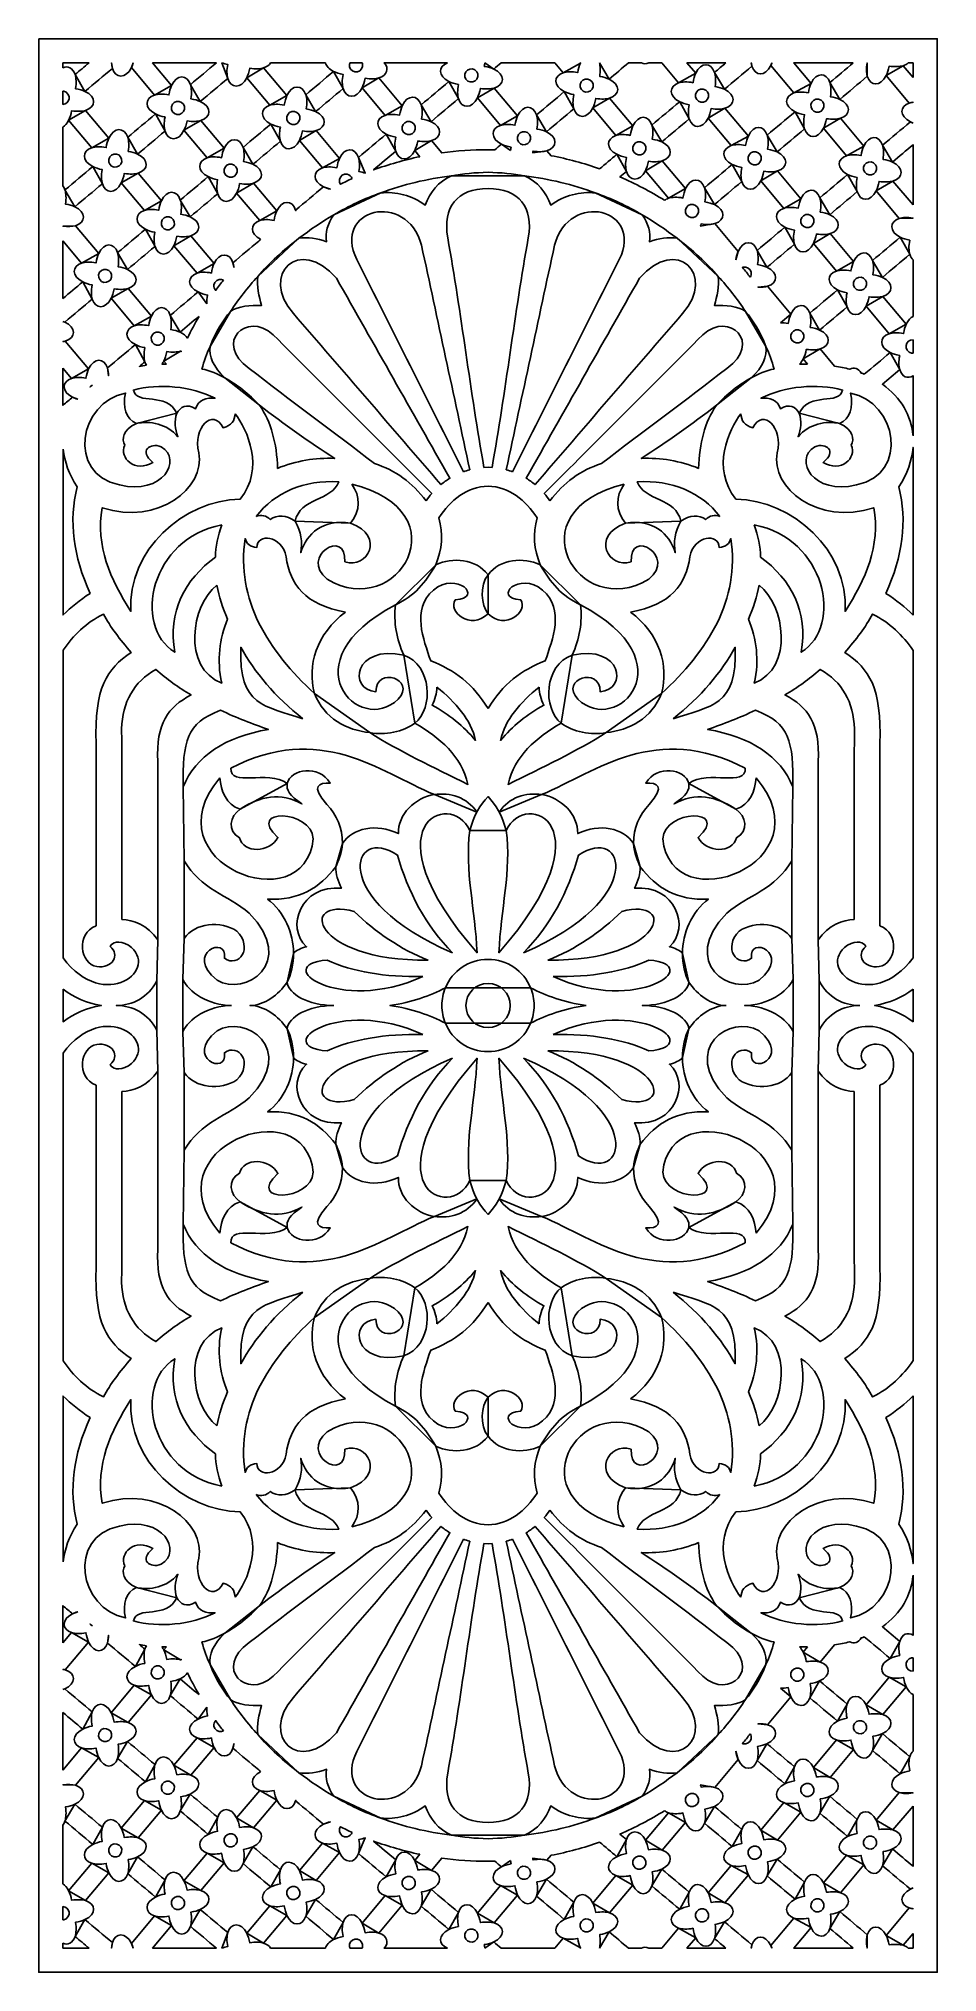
# Model space of a CAD drawing. Header units: centimetres. Extents: x 1.5 to 9.5, y -8.6 to 8.7.
import ezdxf

# ---------------------------------------------------------------- set-up
doc = ezdxf.new("R2010")
doc.units = ezdxf.units.CM
doc.header["$MEASUREMENT"] = 0
doc.layers.add('layer 1', color=7, linetype='Continuous')

msp = doc.modelspace()

# ---------------------------------------------------------------- linework, layer by layer
at = {"layer": 'layer 1', "color": 250}
for points, knots in [([(1.50051, 8.68746), (1.50051, 8.68746), (9.54949, 8.68746), (9.54949, 8.68746), (9.54949, 8.68746), (9.54949, 8.68746), (9.54949, -8.63422), (9.54949, -8.63422), (9.54949, -8.63422), (9.54949, -8.63422), (1.50051, -8.63422), (1.50051, -8.63422), (1.50051, -8.63422), (1.50051, -8.63422), (1.50051, 8.68746), (1.50051, 8.68746)], [0, 0, 0, 0, 0.2, 0.2, 0.2, 0.2, 0.4, 0.4, 0.4, 0.4, 0.6, 0.6, 0.6, 0.6, 1, 1, 1, 1]), ([(1.95145, 8.47075), (1.90972, 8.43574), (1.868, 8.40072), (1.82626, 8.36571), (1.82626, 8.36571), (1.80679, 8.42613), (1.76084, 8.44801), (1.71813, 8.42717), (1.71813, 8.42717), (1.71813, 8.42717), (1.71813, 8.47075), (1.71813, 8.47075), (1.71813, 8.47075), (1.71813, 8.47075), (1.95145, 8.47075), (1.95145, 8.47075)], [0, 0, 0, 0, 0.2, 0.2, 0.2, 0.2, 0.4, 0.4, 0.4, 0.4, 0.6, 0.6, 0.6, 0.6, 1, 1, 1, 1]), ([(1.82626, 8.3657), (1.83652, 8.33387), (1.83944, 8.29138), (1.83067, 8.23879), (1.83067, 8.23879), (1.86408, 8.23378), (1.8921, 8.22541), (1.91494, 8.21485), (1.91494, 8.21485), (1.91494, 8.21485), (1.82626, 8.3657), (1.82626, 8.3657)], [0, 0, 0, 0, 0.25, 0.25, 0.25, 0.25, 0.5, 0.5, 0.5, 0.5, 1, 1, 1, 1]), ([(2.16147, 8.42171), (2.18877, 8.33111), (2.27951, 8.32599), (2.33057, 8.42821), (2.33057, 8.42821), (2.33057, 8.42821), (2.53767, 8.1814), (2.53767, 8.1814), (2.53767, 8.1814), (2.44994, 8.15302), (2.44605, 8.06371), (2.54714, 8.01322), (2.54714, 8.01322), (2.46398, 7.94345), (2.38083, 7.87368), (2.29768, 7.8039), (2.29768, 7.8039), (2.26792, 7.89623), (2.17636, 7.89858), (2.12895, 7.79602), (2.12895, 7.79602), (2.12895, 7.79602), (1.91984, 8.04522), (1.91984, 8.04522), (1.91984, 8.04522), (2.01506, 8.07396), (2.0186, 8.16693), (1.91494, 8.21486), (1.91494, 8.21486), (1.99712, 8.2838), (2.0793, 8.35276), (2.16147, 8.42171)], [0, 0, 0, 0, 0.11111111, 0.11111111, 0.11111111, 0.11111111, 0.22222222, 0.22222222, 0.22222222, 0.22222222, 0.33333333, 0.33333333, 0.33333333, 0.33333333, 0.44444444, 0.44444444, 0.44444444, 0.44444444, 0.55555556, 0.55555556, 0.55555556, 0.55555556, 0.66666667, 0.66666667, 0.66666667, 0.66666667, 0.77777778, 0.77777778, 0.77777778, 0.77777778, 1, 1, 1, 1]), ([(2.16147, 8.42171), (2.15718, 8.43597), (2.15444, 8.45235), (2.15368, 8.47075), (2.15368, 8.47075), (2.15368, 8.47075), (2.16147, 8.42171), (2.16147, 8.42171)], [0, 0, 0, 0, 0.33333333, 0.33333333, 0.33333333, 0.33333333, 1, 1, 1, 1]), ([(2.3474, 8.47075), (2.34251, 8.45493), (2.33684, 8.44076), (2.33057, 8.42821), (2.33057, 8.42821), (2.33057, 8.42821), (2.3474, 8.47075), (2.3474, 8.47075)], [0, 0, 0, 0, 0.33333333, 0.33333333, 0.33333333, 0.33333333, 1, 1, 1, 1]), ([(3.09239, 8.47075), (3.01474, 8.4056), (2.93711, 8.34045), (2.85947, 8.2753), (2.85947, 8.2753), (2.82971, 8.36763), (2.73817, 8.36999), (2.69075, 8.26742), (2.69075, 8.26742), (2.69075, 8.26742), (2.52013, 8.47075), (2.52013, 8.47075), (2.52013, 8.47075), (2.52013, 8.47075), (3.09239, 8.47075), (3.09239, 8.47075)], [0, 0, 0, 0, 0.2, 0.2, 0.2, 0.2, 0.4, 0.4, 0.4, 0.4, 0.6, 0.6, 0.6, 0.6, 1, 1, 1, 1]), ([(3.19468, 8.33131), (3.22198, 8.24072), (3.31272, 8.2356), (3.36378, 8.33781), (3.36378, 8.33781), (3.36378, 8.33781), (3.57087, 8.091), (3.57087, 8.091), (3.57087, 8.091), (3.48314, 8.06262), (3.47925, 7.97332), (3.58034, 7.92283), (3.58034, 7.92283), (3.49718, 7.85305), (3.41403, 7.78328), (3.33088, 7.7135), (3.33088, 7.7135), (3.30112, 7.80583), (3.20957, 7.80819), (3.16215, 7.70562), (3.16215, 7.70562), (3.16215, 7.70562), (2.95304, 7.95483), (2.95304, 7.95483), (2.95304, 7.95483), (3.04827, 7.98356), (3.0518, 8.07653), (2.94815, 8.12446), (2.94815, 8.12446), (3.03032, 8.1934), (3.1125, 8.26236), (3.19468, 8.33131)], [0, 0, 0, 0, 0.11111111, 0.11111111, 0.11111111, 0.11111111, 0.22222222, 0.22222222, 0.22222222, 0.22222222, 0.33333333, 0.33333333, 0.33333333, 0.33333333, 0.44444444, 0.44444444, 0.44444444, 0.44444444, 0.55555556, 0.55555556, 0.55555556, 0.55555556, 0.66666667, 0.66666667, 0.66666667, 0.66666667, 0.77777778, 0.77777778, 0.77777778, 0.77777778, 1, 1, 1, 1]), ([(3.19468, 8.33131), (3.18508, 8.36314), (3.1833, 8.40549), (3.19384, 8.45747), (3.19384, 8.45747), (3.17496, 8.46099), (3.15782, 8.46548), (3.14239, 8.47075), (3.14239, 8.47075), (3.14239, 8.47075), (3.19468, 8.33131), (3.19468, 8.33131)], [0, 0, 0, 0, 0.25, 0.25, 0.25, 0.25, 0.5, 0.5, 0.5, 0.5, 1, 1, 1, 1]), ([(3.51484, 8.42623), (3.48336, 8.41673), (3.4419, 8.41423), (3.39093, 8.42273), (3.39093, 8.42273), (3.38464, 8.38888), (3.3752, 8.36067), (3.36378, 8.33781), (3.36378, 8.33781), (3.36378, 8.33781), (3.51484, 8.42623), (3.51484, 8.42623)], [0, 0, 0, 0, 0.25, 0.25, 0.25, 0.25, 0.5, 0.5, 0.5, 0.5, 1, 1, 1, 1]), ([(4.06883, 8.47075), (4.07589, 8.44332), (4.09982, 8.41537), (4.14214, 8.39423), (4.14214, 8.39423), (4.05899, 8.32446), (3.97583, 8.25468), (3.89268, 8.18491), (3.89268, 8.18491), (3.86292, 8.27724), (3.77137, 8.27959), (3.72395, 8.17703), (3.72395, 8.17703), (3.72395, 8.17703), (3.51484, 8.42623), (3.51484, 8.42623), (3.51484, 8.42623), (3.54573, 8.43555), (3.56696, 8.45164), (3.57802, 8.47075), (3.57802, 8.47075), (3.57802, 8.47075), (4.06883, 8.47075), (4.06883, 8.47075)], [0, 0, 0, 0, 0.14285714, 0.14285714, 0.14285714, 0.14285714, 0.28571429, 0.28571429, 0.28571429, 0.28571429, 0.42857143, 0.42857143, 0.42857143, 0.42857143, 0.57142857, 0.57142857, 0.57142857, 0.57142857, 0.71428571, 0.71428571, 0.71428571, 0.71428571, 1, 1, 1, 1]), ([(4.22788, 8.24092), (4.21829, 8.27275), (4.21651, 8.3151), (4.22705, 8.36708), (4.22705, 8.36708), (4.19321, 8.37337), (4.165, 8.38282), (4.14214, 8.39423), (4.14214, 8.39423), (4.14214, 8.39423), (4.22788, 8.24092), (4.22788, 8.24092)], [0, 0, 0, 0, 0.25, 0.25, 0.25, 0.25, 0.5, 0.5, 0.5, 0.5, 1, 1, 1, 1]), ([(4.40116, 8.43799), (4.3955, 8.40593), (4.36476, 8.38441), (4.33271, 8.39006), (4.33271, 8.39006), (4.30066, 8.39571), (4.27913, 8.42645), (4.28478, 8.4585), (4.28478, 8.4585), (4.28554, 8.46279), (4.28674, 8.46688), (4.28834, 8.47075), (4.28834, 8.47075), (4.28834, 8.47075), (4.39756, 8.47075), (4.39756, 8.47075), (4.39756, 8.47075), (4.40173, 8.46072), (4.40318, 8.44944), (4.40116, 8.43799)], [0, 0, 0, 0, 0.16666667, 0.16666667, 0.16666667, 0.16666667, 0.33333333, 0.33333333, 0.33333333, 0.33333333, 0.5, 0.5, 0.5, 0.5, 0.66666667, 0.66666667, 0.66666667, 0.66666667, 1, 1, 1, 1]), ([(4.54805, 8.33583), (4.51657, 8.32633), (4.4751, 8.32383), (4.42413, 8.33233), (4.42413, 8.33233), (4.41784, 8.29848), (4.4084, 8.27027), (4.39698, 8.24741), (4.39698, 8.24741), (4.39698, 8.24741), (4.54805, 8.33583), (4.54805, 8.33583)], [0, 0, 0, 0, 0.25, 0.25, 0.25, 0.25, 0.5, 0.5, 0.5, 0.5, 1, 1, 1, 1]), ([(5.16217, 8.47075), (5.07806, 8.44108), (5.0757, 8.3536), (5.17534, 8.30384), (5.17534, 8.30384), (5.09219, 8.23406), (5.00903, 8.16429), (4.92588, 8.09452), (4.92588, 8.09452), (4.89613, 8.18684), (4.80458, 8.1892), (4.75716, 8.08663), (4.75716, 8.08663), (4.75716, 8.08663), (4.54805, 8.33583), (4.54805, 8.33583), (4.54805, 8.33583), (4.62349, 8.3586), (4.64136, 8.42169), (4.59398, 8.47075), (4.59398, 8.47075), (4.59398, 8.47075), (5.16217, 8.47075), (5.16217, 8.47075)], [0, 0, 0, 0, 0.14285714, 0.14285714, 0.14285714, 0.14285714, 0.28571429, 0.28571429, 0.28571429, 0.28571429, 0.42857143, 0.42857143, 0.42857143, 0.42857143, 0.57142857, 0.57142857, 0.57142857, 0.57142857, 0.71428571, 0.71428571, 0.71428571, 0.71428571, 1, 1, 1, 1]), ([(5.43436, 8.34758), (5.42871, 8.31554), (5.39796, 8.29401), (5.36592, 8.29966), (5.36592, 8.29966), (5.33387, 8.30531), (5.31234, 8.33606), (5.31799, 8.36811), (5.31799, 8.36811), (5.32364, 8.40015), (5.35438, 8.42168), (5.38644, 8.41603), (5.38644, 8.41603), (5.41848, 8.41038), (5.44001, 8.37964), (5.43436, 8.34758)], [0, 0, 0, 0, 0.2, 0.2, 0.2, 0.2, 0.4, 0.4, 0.4, 0.4, 0.6, 0.6, 0.6, 0.6, 1, 1, 1, 1]), ([(5.49609, 8.47075), (5.49525, 8.46062), (5.49393, 8.45003), (5.49209, 8.43901), (5.49209, 8.43901), (5.5255, 8.434), (5.55352, 8.42562), (5.57635, 8.41507), (5.57635, 8.41507), (5.57635, 8.41507), (5.49609, 8.47075), (5.49609, 8.47075)], [0, 0, 0, 0, 0.25, 0.25, 0.25, 0.25, 0.5, 0.5, 0.5, 0.5, 1, 1, 1, 1]), ([(6.12428, 8.47075), (6.12428, 8.47075), (6.19908, 8.38161), (6.19908, 8.38161), (6.19908, 8.38161), (6.11135, 8.35324), (6.10746, 8.26393), (6.20855, 8.21344), (6.20855, 8.21344), (6.12539, 8.14366), (6.04224, 8.07389), (5.95909, 8.00412), (5.95909, 8.00412), (5.92933, 8.09644), (5.83778, 8.0988), (5.79036, 7.99623), (5.79036, 7.99623), (5.79036, 7.99623), (5.58125, 8.24544), (5.58125, 8.24544), (5.58125, 8.24544), (5.67648, 8.27417), (5.68001, 8.36714), (5.57635, 8.41507), (5.57635, 8.41507), (5.59848, 8.43363), (5.6206, 8.45219), (5.64271, 8.47075), (5.64271, 8.47075), (5.64271, 8.47075), (6.12428, 8.47075), (6.12428, 8.47075)], [0, 0, 0, 0, 0.11111111, 0.11111111, 0.11111111, 0.11111111, 0.22222222, 0.22222222, 0.22222222, 0.22222222, 0.33333333, 0.33333333, 0.33333333, 0.33333333, 0.44444444, 0.44444444, 0.44444444, 0.44444444, 0.55555556, 0.55555556, 0.55555556, 0.55555556, 0.66666667, 0.66666667, 0.66666667, 0.66666667, 0.77777778, 0.77777778, 0.77777778, 0.77777778, 1, 1, 1, 1]), ([(6.19908, 8.38161), (6.23123, 8.39201), (6.27459, 8.39424), (6.32822, 8.38336), (6.32822, 8.38336), (6.33323, 8.41677), (6.3416, 8.4448), (6.35216, 8.46763), (6.35216, 8.46763), (6.35216, 8.46763), (6.19908, 8.38161), (6.19908, 8.38161)], [0, 0, 0, 0, 0.25, 0.25, 0.25, 0.25, 0.5, 0.5, 0.5, 0.5, 1, 1, 1, 1]), ([(6.46757, 8.25719), (6.46191, 8.22514), (6.43116, 8.20361), (6.39912, 8.20926), (6.39912, 8.20926), (6.36707, 8.21491), (6.34554, 8.24566), (6.3512, 8.27771), (6.3512, 8.27771), (6.35684, 8.30976), (6.38759, 8.33129), (6.41964, 8.32563), (6.41964, 8.32563), (6.45169, 8.31999), (6.47322, 8.28924), (6.46757, 8.25719)], [0, 0, 0, 0, 0.2, 0.2, 0.2, 0.2, 0.4, 0.4, 0.4, 0.4, 0.6, 0.6, 0.6, 0.6, 1, 1, 1, 1]), ([(6.35363, 8.47075), (6.35314, 8.46972), (6.35265, 8.46868), (6.35216, 8.46763), (6.35216, 8.46763), (6.35216, 8.46763), (6.34954, 8.47075), (6.34954, 8.47075), (6.34954, 8.47075), (6.34954, 8.47075), (6.35363, 8.47075), (6.35363, 8.47075)], [0, 0, 0, 0, 0.25, 0.25, 0.25, 0.25, 0.5, 0.5, 0.5, 0.5, 1, 1, 1, 1]), ([(6.52234, 8.47075), (6.53139, 8.4395), (6.53363, 8.39861), (6.52529, 8.34861), (6.52529, 8.34861), (6.5587, 8.3436), (6.58672, 8.33523), (6.60956, 8.32467), (6.60956, 8.32467), (6.60956, 8.32467), (6.52234, 8.47075), (6.52234, 8.47075)], [0, 0, 0, 0, 0.25, 0.25, 0.25, 0.25, 0.5, 0.5, 0.5, 0.5, 1, 1, 1, 1]), ([(6.89982, 8.47075), (6.91937, 8.45988), (6.94231, 8.4596), (6.96464, 8.47075), (6.96464, 8.47075), (6.96464, 8.47075), (7.08163, 8.47075), (7.08163, 8.47075), (7.08163, 8.47075), (7.08163, 8.47075), (7.23229, 8.29121), (7.23229, 8.29121), (7.23229, 8.29121), (7.14455, 8.26284), (7.14067, 8.17353), (7.24175, 8.12304), (7.24175, 8.12304), (7.1586, 8.05327), (7.07545, 7.98349), (6.99229, 7.91372), (6.99229, 7.91372), (6.96254, 8.00605), (6.87098, 8.0084), (6.82357, 7.90583), (6.82357, 7.90583), (6.82357, 7.90583), (6.61446, 8.15504), (6.61446, 8.15504), (6.61446, 8.15504), (6.70968, 8.18378), (6.71322, 8.27675), (6.60956, 8.32467), (6.60956, 8.32467), (6.66759, 8.37336), (6.72562, 8.42206), (6.78366, 8.47075), (6.78366, 8.47075), (6.78366, 8.47075), (6.89982, 8.47075), (6.89982, 8.47075)], [0, 0, 0, 0, 0.09090909, 0.09090909, 0.09090909, 0.09090909, 0.18181818, 0.18181818, 0.18181818, 0.18181818, 0.27272727, 0.27272727, 0.27272727, 0.27272727, 0.36363636, 0.36363636, 0.36363636, 0.36363636, 0.45454545, 0.45454545, 0.45454545, 0.45454545, 0.54545455, 0.54545455, 0.54545455, 0.54545455, 0.63636364, 0.63636364, 0.63636364, 0.63636364, 0.72727273, 0.72727273, 0.72727273, 0.72727273, 0.81818182, 0.81818182, 0.81818182, 0.81818182, 1, 1, 1, 1]), ([(7.23229, 8.29121), (7.26443, 8.30161), (7.3078, 8.30384), (7.36142, 8.29296), (7.36142, 8.29296), (7.36643, 8.32638), (7.37481, 8.3544), (7.38536, 8.37723), (7.38536, 8.37723), (7.38536, 8.37723), (7.23229, 8.29121), (7.23229, 8.29121)], [0, 0, 0, 0, 0.25, 0.25, 0.25, 0.25, 0.5, 0.5, 0.5, 0.5, 1, 1, 1, 1]), ([(7.65613, 8.47075), (7.62211, 8.44221), (7.5881, 8.41367), (7.55409, 8.38512), (7.55409, 8.38512), (7.52433, 8.47745), (7.43278, 8.47981), (7.38536, 8.37723), (7.38536, 8.37723), (7.38536, 8.37723), (7.3069, 8.47075), (7.3069, 8.47075), (7.3069, 8.47075), (7.3069, 8.47075), (7.65613, 8.47075), (7.65613, 8.47075)], [0, 0, 0, 0, 0.2, 0.2, 0.2, 0.2, 0.4, 0.4, 0.4, 0.4, 0.6, 0.6, 0.6, 0.6, 1, 1, 1, 1]), ([(7.55409, 8.38512), (7.56434, 8.3533), (7.56727, 8.3108), (7.5585, 8.25822), (7.5585, 8.25822), (7.5919, 8.25321), (7.61993, 8.24483), (7.64276, 8.23427), (7.64276, 8.23427), (7.64276, 8.23427), (7.55409, 8.38512), (7.55409, 8.38512)], [0, 0, 0, 0, 0.25, 0.25, 0.25, 0.25, 0.5, 0.5, 0.5, 0.5, 1, 1, 1, 1]), ([(7.8893, 8.44114), (7.91661, 8.35053), (8.00734, 8.34542), (8.0584, 8.44763), (8.0584, 8.44763), (8.0584, 8.44763), (8.26549, 8.20082), (8.26549, 8.20082), (8.26549, 8.20082), (8.17776, 8.17244), (8.17387, 8.08314), (8.27496, 8.03265), (8.27496, 8.03265), (8.1918, 7.96287), (8.10865, 7.89309), (8.02549, 7.82332), (8.02549, 7.82332), (7.99574, 7.91565), (7.90419, 7.918), (7.85678, 7.81543), (7.85678, 7.81543), (7.85678, 7.81543), (7.64766, 8.06464), (7.64766, 8.06464), (7.64766, 8.06464), (7.74288, 8.09338), (7.74642, 8.18635), (7.64277, 8.23427), (7.64277, 8.23427), (7.72494, 8.30322), (7.80712, 8.37218), (7.8893, 8.44114)], [0, 0, 0, 0, 0.11111111, 0.11111111, 0.11111111, 0.11111111, 0.22222222, 0.22222222, 0.22222222, 0.22222222, 0.33333333, 0.33333333, 0.33333333, 0.33333333, 0.44444444, 0.44444444, 0.44444444, 0.44444444, 0.55555556, 0.55555556, 0.55555556, 0.55555556, 0.66666667, 0.66666667, 0.66666667, 0.66666667, 0.77777778, 0.77777778, 0.77777778, 0.77777778, 1, 1, 1, 1]), ([(7.8893, 8.44114), (7.88658, 8.45017), (7.88449, 8.46004), (7.88312, 8.47075), (7.88312, 8.47075), (7.88312, 8.47075), (7.8893, 8.44114), (7.8893, 8.44114)], [0, 0, 0, 0, 0.33333333, 0.33333333, 0.33333333, 0.33333333, 1, 1, 1, 1]), ([(8.06852, 8.47075), (8.06537, 8.46251), (8.06198, 8.4548), (8.0584, 8.44763), (8.0584, 8.44763), (8.0584, 8.44763), (8.06852, 8.47075), (8.06852, 8.47075)], [0, 0, 0, 0, 0.33333333, 0.33333333, 0.33333333, 0.33333333, 1, 1, 1, 1]), ([(8.79706, 8.47075), (8.72715, 8.41208), (8.65722, 8.3534), (8.5873, 8.29472), (8.5873, 8.29472), (8.55754, 8.38705), (8.46599, 8.38942), (8.41857, 8.28684), (8.41857, 8.28684), (8.41857, 8.28684), (8.26426, 8.47075), (8.26426, 8.47075), (8.26426, 8.47075), (8.26426, 8.47075), (8.79706, 8.47075), (8.79706, 8.47075)], [0, 0, 0, 0, 0.2, 0.2, 0.2, 0.2, 0.4, 0.4, 0.4, 0.4, 0.6, 0.6, 0.6, 0.6, 1, 1, 1, 1]), ([(8.9225, 8.35074), (8.94981, 8.26014), (9.04054, 8.25502), (9.0916, 8.35723), (9.0916, 8.35723), (9.0916, 8.35723), (9.29869, 8.11042), (9.29869, 8.11042), (9.29869, 8.11042), (9.21097, 8.08205), (9.20708, 7.99274), (9.30817, 7.94225), (9.30817, 7.94225), (9.225, 7.87247), (9.14186, 7.8027), (9.05871, 7.73293), (9.05871, 7.73293), (9.02895, 7.82525), (8.9374, 7.82761), (8.88998, 7.72504), (8.88998, 7.72504), (8.88998, 7.72504), (8.68087, 7.97425), (8.68087, 7.97425), (8.68087, 7.97425), (8.77609, 8.00298), (8.77964, 8.09595), (8.67598, 8.14388), (8.67598, 8.14388), (8.75815, 8.21282), (8.84033, 8.28179), (8.9225, 8.35074)], [0, 0, 0, 0, 0.11111111, 0.11111111, 0.11111111, 0.11111111, 0.22222222, 0.22222222, 0.22222222, 0.22222222, 0.33333333, 0.33333333, 0.33333333, 0.33333333, 0.44444444, 0.44444444, 0.44444444, 0.44444444, 0.55555556, 0.55555556, 0.55555556, 0.55555556, 0.66666667, 0.66666667, 0.66666667, 0.66666667, 0.77777778, 0.77777778, 0.77777778, 0.77777778, 1, 1, 1, 1]), ([(8.9225, 8.35074), (8.91329, 8.3813), (8.91128, 8.42157), (8.92048, 8.47075), (8.92048, 8.47075), (8.92048, 8.47075), (8.9225, 8.35074), (8.9225, 8.35074)], [0, 0, 0, 0, 0.33333333, 0.33333333, 0.33333333, 0.33333333, 1, 1, 1, 1]), ([(9.24266, 8.44565), (9.21119, 8.43615), (9.16972, 8.43364), (9.11876, 8.44215), (9.11876, 8.44215), (9.11246, 8.4083), (9.10302, 8.38009), (9.0916, 8.35723), (9.0916, 8.35723), (9.0916, 8.35723), (9.24266, 8.44565), (9.24266, 8.44565)], [0, 0, 0, 0, 0.25, 0.25, 0.25, 0.25, 0.5, 0.5, 0.5, 0.5, 1, 1, 1, 1]), ([(9.33199, 8.3392), (9.33199, 8.3392), (9.24266, 8.44565), (9.24266, 8.44565), (9.24266, 8.44565), (9.26235, 8.45159), (9.27811, 8.46028), (9.28982, 8.47075), (9.28982, 8.47075), (9.28982, 8.47075), (9.33199, 8.47075), (9.33199, 8.47075), (9.33199, 8.47075), (9.33199, 8.47075), (9.33199, 8.3392), (9.33199, 8.3392)], [0, 0, 0, 0, 0.2, 0.2, 0.2, 0.2, 0.4, 0.4, 0.4, 0.4, 0.6, 0.6, 0.6, 0.6, 1, 1, 1, 1]), ([(1.77294, 8.14737), (1.76811, 8.11992), (1.74484, 8.10019), (1.71813, 8.09865), (1.71813, 8.09865), (1.71813, 8.09865), (1.71813, 8.21662), (1.71813, 8.21662), (1.71813, 8.21662), (1.72041, 8.21649), (1.72271, 8.21622), (1.72502, 8.21582), (1.72502, 8.21582), (1.75707, 8.21017), (1.7786, 8.17942), (1.77294, 8.14737)], [0, 0, 0, 0, 0.2, 0.2, 0.2, 0.2, 0.4, 0.4, 0.4, 0.4, 0.6, 0.6, 0.6, 0.6, 1, 1, 1, 1]), ([(2.53767, 8.18139), (2.56982, 8.19179), (2.61318, 8.19402), (2.6668, 8.18315), (2.6668, 8.18315), (2.67181, 8.21656), (2.68019, 8.24458), (2.69075, 8.26742), (2.69075, 8.26742), (2.69075, 8.26742), (2.53767, 8.18139), (2.53767, 8.18139)], [0, 0, 0, 0, 0.25, 0.25, 0.25, 0.25, 0.5, 0.5, 0.5, 0.5, 1, 1, 1, 1]), ([(2.85947, 8.2753), (2.86973, 8.24348), (2.87265, 8.20098), (2.86388, 8.1484), (2.86388, 8.1484), (2.89729, 8.14339), (2.92531, 8.13501), (2.94815, 8.12445), (2.94815, 8.12445), (2.94815, 8.12445), (2.85947, 8.2753), (2.85947, 8.2753)], [0, 0, 0, 0, 0.25, 0.25, 0.25, 0.25, 0.5, 0.5, 0.5, 0.5, 1, 1, 1, 1]), ([(3.57087, 8.091), (3.60302, 8.10139), (3.64639, 8.10363), (3.7, 8.09276), (3.7, 8.09276), (3.70502, 8.12616), (3.71339, 8.15419), (3.72395, 8.17703), (3.72395, 8.17703), (3.72395, 8.17703), (3.57087, 8.091), (3.57087, 8.091)], [0, 0, 0, 0, 0.25, 0.25, 0.25, 0.25, 0.5, 0.5, 0.5, 0.5, 1, 1, 1, 1]), ([(3.89267, 8.18491), (3.90293, 8.15308), (3.90585, 8.11059), (3.89709, 8.058), (3.89709, 8.058), (3.9305, 8.05299), (3.95851, 8.04461), (3.98135, 8.03406), (3.98135, 8.03406), (3.98135, 8.03406), (3.89267, 8.18491), (3.89267, 8.18491)], [0, 0, 0, 0, 0.25, 0.25, 0.25, 0.25, 0.5, 0.5, 0.5, 0.5, 1, 1, 1, 1]), ([(4.22788, 8.24092), (4.25519, 8.15032), (4.34593, 8.1452), (4.39698, 8.24741), (4.39698, 8.24741), (4.39698, 8.24741), (4.60408, 8.0006), (4.60408, 8.0006), (4.60408, 8.0006), (4.51635, 7.97223), (4.51246, 7.88292), (4.61354, 7.83243), (4.61354, 7.83243), (4.5304, 7.76266), (4.44724, 7.69288), (4.36408, 7.6231), (4.36408, 7.6231), (4.33432, 7.71543), (4.24278, 7.71779), (4.19536, 7.61522), (4.19536, 7.61522), (4.19536, 7.61522), (3.98624, 7.86443), (3.98624, 7.86443), (3.98624, 7.86443), (4.08147, 7.89316), (4.08501, 7.98614), (3.98135, 8.03406), (3.98135, 8.03406), (4.06353, 8.10301), (4.14571, 8.17197), (4.22788, 8.24092)], [0, 0, 0, 0, 0.11111111, 0.11111111, 0.11111111, 0.11111111, 0.22222222, 0.22222222, 0.22222222, 0.22222222, 0.33333333, 0.33333333, 0.33333333, 0.33333333, 0.44444444, 0.44444444, 0.44444444, 0.44444444, 0.55555556, 0.55555556, 0.55555556, 0.55555556, 0.66666667, 0.66666667, 0.66666667, 0.66666667, 0.77777778, 0.77777778, 0.77777778, 0.77777778, 1, 1, 1, 1]), ([(5.58748, 7.6923), (5.56672, 7.69273), (5.54591, 7.69295), (5.52506, 7.69295), (5.52506, 7.69295), (5.38478, 7.69295), (5.2467, 7.68321), (5.11147, 7.66438), (5.11147, 7.66438), (5.11147, 7.66438), (5.01946, 7.77403), (5.01946, 7.77403), (5.01946, 7.77403), (5.11468, 7.80277), (5.11822, 7.89574), (5.01456, 7.94366), (5.01456, 7.94366), (5.09673, 8.01261), (5.17891, 8.08157), (5.26108, 8.15052), (5.26108, 8.15052), (5.28839, 8.05992), (5.37914, 8.0548), (5.43018, 8.15702), (5.43018, 8.15702), (5.43018, 8.15702), (5.63728, 7.9102), (5.63728, 7.9102), (5.63728, 7.9102), (5.54955, 7.88183), (5.54567, 7.79252), (5.64675, 7.74203), (5.64675, 7.74203), (5.62699, 7.72545), (5.60724, 7.70888), (5.58748, 7.6923)], [0, 0, 0, 0, 0.1, 0.1, 0.1, 0.1, 0.2, 0.2, 0.2, 0.2, 0.3, 0.3, 0.3, 0.3, 0.4, 0.4, 0.4, 0.4, 0.5, 0.5, 0.5, 0.5, 0.6, 0.6, 0.6, 0.6, 0.7, 0.7, 0.7, 0.7, 0.8, 0.8, 0.8, 0.8, 1, 1, 1, 1]), ([(5.26108, 8.15052), (5.2515, 8.18236), (5.24971, 8.2247), (5.26026, 8.27668), (5.26026, 8.27668), (5.22642, 8.28298), (5.1982, 8.29242), (5.17534, 8.30384), (5.17534, 8.30384), (5.17534, 8.30384), (5.26108, 8.15052), (5.26108, 8.15052)], [0, 0, 0, 0, 0.25, 0.25, 0.25, 0.25, 0.5, 0.5, 0.5, 0.5, 1, 1, 1, 1]), ([(5.58125, 8.24544), (5.54977, 8.23594), (5.50831, 8.23343), (5.45734, 8.24193), (5.45734, 8.24193), (5.45104, 8.20809), (5.4416, 8.17988), (5.43018, 8.15702), (5.43018, 8.15702), (5.43018, 8.15702), (5.58125, 8.24544), (5.58125, 8.24544)], [0, 0, 0, 0, 0.25, 0.25, 0.25, 0.25, 0.5, 0.5, 0.5, 0.5, 1, 1, 1, 1]), ([(6.29429, 8.06012), (6.2847, 8.09196), (6.28292, 8.1343), (6.29346, 8.18628), (6.29346, 8.18628), (6.25962, 8.19258), (6.23141, 8.20202), (6.20855, 8.21344), (6.20855, 8.21344), (6.20855, 8.21344), (6.29429, 8.06012), (6.29429, 8.06012)], [0, 0, 0, 0, 0.25, 0.25, 0.25, 0.25, 0.5, 0.5, 0.5, 0.5, 1, 1, 1, 1]), ([(6.61446, 8.15504), (6.58298, 8.14554), (6.54151, 8.14303), (6.49054, 8.15154), (6.49054, 8.15154), (6.48425, 8.11769), (6.47481, 8.08948), (6.4634, 8.06662), (6.4634, 8.06662), (6.4634, 8.06662), (6.61446, 8.15504), (6.61446, 8.15504)], [0, 0, 0, 0, 0.25, 0.25, 0.25, 0.25, 0.5, 0.5, 0.5, 0.5, 1, 1, 1, 1]), ([(7.50077, 8.16679), (7.49512, 8.13474), (7.46437, 8.11322), (7.43232, 8.11887), (7.43232, 8.11887), (7.40028, 8.12451), (7.37874, 8.15526), (7.3844, 8.18731), (7.3844, 8.18731), (7.39005, 8.21936), (7.4208, 8.24089), (7.45285, 8.23524), (7.45285, 8.23524), (7.48489, 8.22959), (7.50642, 8.19884), (7.50077, 8.16679)], [0, 0, 0, 0, 0.2, 0.2, 0.2, 0.2, 0.4, 0.4, 0.4, 0.4, 0.6, 0.6, 0.6, 0.6, 1, 1, 1, 1]), ([(8.26549, 8.20082), (8.29764, 8.21121), (8.34101, 8.21345), (8.39463, 8.20257), (8.39463, 8.20257), (8.39964, 8.23598), (8.40801, 8.264), (8.41857, 8.28684), (8.41857, 8.28684), (8.41857, 8.28684), (8.26549, 8.20082), (8.26549, 8.20082)], [0, 0, 0, 0, 0.25, 0.25, 0.25, 0.25, 0.5, 0.5, 0.5, 0.5, 1, 1, 1, 1]), ([(8.53398, 8.0764), (8.52833, 8.04435), (8.49758, 8.02282), (8.46553, 8.02847), (8.46553, 8.02847), (8.43348, 8.03412), (8.41195, 8.06487), (8.4176, 8.09692), (8.4176, 8.09692), (8.42325, 8.12896), (8.45401, 8.15049), (8.48605, 8.14484), (8.48605, 8.14484), (8.5181, 8.13919), (8.53963, 8.10845), (8.53398, 8.0764)], [0, 0, 0, 0, 0.2, 0.2, 0.2, 0.2, 0.4, 0.4, 0.4, 0.4, 0.6, 0.6, 0.6, 0.6, 1, 1, 1, 1]), ([(8.5873, 8.29472), (8.59755, 8.2629), (8.60047, 8.2204), (8.59171, 8.16782), (8.59171, 8.16782), (8.62511, 8.16281), (8.65313, 8.15443), (8.67597, 8.14388), (8.67597, 8.14388), (8.67597, 8.14388), (8.5873, 8.29472), (8.5873, 8.29472)], [0, 0, 0, 0, 0.25, 0.25, 0.25, 0.25, 0.5, 0.5, 0.5, 0.5, 1, 1, 1, 1]), ([(1.91984, 8.04522), (1.88836, 8.03572), (1.8469, 8.03322), (1.79592, 8.04172), (1.79592, 8.04172), (1.78963, 8.00787), (1.78019, 7.97966), (1.76878, 7.9568), (1.76878, 7.9568), (1.76878, 7.9568), (1.91984, 8.04522), (1.91984, 8.04522)], [0, 0, 0, 0, 0.25, 0.25, 0.25, 0.25, 0.5, 0.5, 0.5, 0.5, 1, 1, 1, 1]), ([(2.63288, 7.85991), (2.62329, 7.89174), (2.6215, 7.93409), (2.63205, 7.98607), (2.63205, 7.98607), (2.5982, 7.99237), (2.56999, 8.0018), (2.54714, 8.01322), (2.54714, 8.01322), (2.54714, 8.01322), (2.63288, 7.85991), (2.63288, 7.85991)], [0, 0, 0, 0, 0.25, 0.25, 0.25, 0.25, 0.5, 0.5, 0.5, 0.5, 1, 1, 1, 1]), ([(2.80615, 8.05697), (2.8005, 8.02493), (2.76975, 8.0034), (2.7377, 8.00905), (2.7377, 8.00905), (2.70566, 8.0147), (2.68413, 8.04545), (2.68978, 8.0775), (2.68978, 8.0775), (2.69543, 8.10954), (2.72618, 8.13107), (2.75822, 8.12542), (2.75822, 8.12542), (2.79027, 8.11977), (2.8118, 8.08902), (2.80615, 8.05697)], [0, 0, 0, 0, 0.2, 0.2, 0.2, 0.2, 0.4, 0.4, 0.4, 0.4, 0.6, 0.6, 0.6, 0.6, 1, 1, 1, 1]), ([(3.83936, 7.96657), (3.83371, 7.93453), (3.80296, 7.913), (3.77091, 7.91865), (3.77091, 7.91865), (3.73886, 7.9243), (3.71734, 7.95505), (3.72298, 7.98709), (3.72298, 7.98709), (3.72864, 8.01915), (3.75938, 8.04067), (3.79143, 8.03502), (3.79143, 8.03502), (3.82347, 8.02937), (3.84501, 7.99863), (3.83936, 7.96657)], [0, 0, 0, 0, 0.2, 0.2, 0.2, 0.2, 0.4, 0.4, 0.4, 0.4, 0.6, 0.6, 0.6, 0.6, 1, 1, 1, 1]), ([(4.60408, 8.0006), (4.63623, 8.011), (4.67959, 8.01323), (4.73321, 8.00236), (4.73321, 8.00236), (4.73823, 8.03577), (4.7466, 8.06379), (4.75716, 8.08663), (4.75716, 8.08663), (4.75716, 8.08663), (4.60408, 8.0006), (4.60408, 8.0006)], [0, 0, 0, 0, 0.25, 0.25, 0.25, 0.25, 0.5, 0.5, 0.5, 0.5, 1, 1, 1, 1]), ([(4.92588, 8.09451), (4.93614, 8.06268), (4.93906, 8.02019), (4.93029, 7.9676), (4.93029, 7.9676), (4.9637, 7.96259), (4.99172, 7.95422), (5.01455, 7.94366), (5.01455, 7.94366), (5.01455, 7.94366), (4.92588, 8.09451), (4.92588, 8.09451)], [0, 0, 0, 0, 0.25, 0.25, 0.25, 0.25, 0.5, 0.5, 0.5, 0.5, 1, 1, 1, 1]), ([(5.63729, 7.9102), (5.66943, 7.9206), (5.7128, 7.92283), (5.76641, 7.91196), (5.76641, 7.91196), (5.77142, 7.94537), (5.77981, 7.97339), (5.79036, 7.99623), (5.79036, 7.99623), (5.79036, 7.99623), (5.63729, 7.9102), (5.63729, 7.9102)], [0, 0, 0, 0, 0.25, 0.25, 0.25, 0.25, 0.5, 0.5, 0.5, 0.5, 1, 1, 1, 1]), ([(5.95908, 8.00411), (5.96934, 7.97229), (5.97227, 7.92979), (5.9635, 7.87721), (5.9635, 7.87721), (5.9969, 7.8722), (6.02493, 7.86382), (6.04776, 7.85326), (6.04776, 7.85326), (6.04776, 7.85326), (5.95908, 8.00411), (5.95908, 8.00411)], [0, 0, 0, 0, 0.25, 0.25, 0.25, 0.25, 0.5, 0.5, 0.5, 0.5, 1, 1, 1, 1]), ([(6.52425, 7.52099), (6.38392, 7.57094), (6.23882, 7.61067), (6.08985, 7.63931), (6.08985, 7.63931), (6.08985, 7.63931), (6.05266, 7.68364), (6.05266, 7.68364), (6.05266, 7.68364), (6.14788, 7.71237), (6.15142, 7.80534), (6.04777, 7.85326), (6.04777, 7.85326), (6.12993, 7.92221), (6.21212, 7.99117), (6.29429, 8.06012), (6.29429, 8.06012), (6.3216, 7.96953), (6.41234, 7.96441), (6.4634, 8.06662), (6.4634, 8.06662), (6.4634, 8.06662), (6.67049, 7.81981), (6.67049, 7.81981), (6.67049, 7.81981), (6.58276, 7.79143), (6.57887, 7.70213), (6.67995, 7.65164), (6.67995, 7.65164), (6.62805, 7.60809), (6.57615, 7.56453), (6.52425, 7.52099)], [0, 0, 0, 0, 0.11111111, 0.11111111, 0.11111111, 0.11111111, 0.22222222, 0.22222222, 0.22222222, 0.22222222, 0.33333333, 0.33333333, 0.33333333, 0.33333333, 0.44444444, 0.44444444, 0.44444444, 0.44444444, 0.55555556, 0.55555556, 0.55555556, 0.55555556, 0.66666667, 0.66666667, 0.66666667, 0.66666667, 0.77777778, 0.77777778, 0.77777778, 0.77777778, 1, 1, 1, 1]), ([(7.3275, 7.96973), (7.3548, 7.87913), (7.44554, 7.87401), (7.49659, 7.97622), (7.49659, 7.97622), (7.49659, 7.97622), (7.70369, 7.72941), (7.70369, 7.72941), (7.70369, 7.72941), (7.61596, 7.70104), (7.61207, 7.61173), (7.71316, 7.56124), (7.71316, 7.56124), (7.63, 7.49146), (7.54685, 7.42169), (7.4637, 7.35191), (7.4637, 7.35191), (7.43395, 7.44424), (7.34239, 7.4466), (7.29497, 7.34403), (7.29497, 7.34403), (7.29497, 7.34403), (7.08587, 7.59324), (7.08587, 7.59324), (7.08587, 7.59324), (7.18108, 7.62197), (7.18463, 7.71495), (7.08097, 7.76287), (7.08097, 7.76287), (7.16314, 7.83182), (7.24532, 7.90078), (7.3275, 7.96973)], [0, 0, 0, 0, 0.11111111, 0.11111111, 0.11111111, 0.11111111, 0.22222222, 0.22222222, 0.22222222, 0.22222222, 0.33333333, 0.33333333, 0.33333333, 0.33333333, 0.44444444, 0.44444444, 0.44444444, 0.44444444, 0.55555556, 0.55555556, 0.55555556, 0.55555556, 0.66666667, 0.66666667, 0.66666667, 0.66666667, 0.77777778, 0.77777778, 0.77777778, 0.77777778, 1, 1, 1, 1]), ([(7.3275, 7.96973), (7.3179, 8.00156), (7.31612, 8.0439), (7.32667, 8.09589), (7.32667, 8.09589), (7.29283, 8.10218), (7.26462, 8.11162), (7.24175, 8.12304), (7.24175, 8.12304), (7.24175, 8.12304), (7.3275, 7.96973), (7.3275, 7.96973)], [0, 0, 0, 0, 0.25, 0.25, 0.25, 0.25, 0.5, 0.5, 0.5, 0.5, 1, 1, 1, 1]), ([(7.64766, 8.06464), (7.61618, 8.05514), (7.57472, 8.05264), (7.52375, 8.06114), (7.52375, 8.06114), (7.51745, 8.02729), (7.50801, 7.99908), (7.49659, 7.97622), (7.49659, 7.97622), (7.49659, 7.97622), (7.64766, 8.06464), (7.64766, 8.06464)], [0, 0, 0, 0, 0.25, 0.25, 0.25, 0.25, 0.5, 0.5, 0.5, 0.5, 1, 1, 1, 1]), ([(8.36071, 7.87933), (8.35111, 7.91117), (8.34933, 7.95351), (8.35987, 8.00549), (8.35987, 8.00549), (8.32603, 8.01179), (8.29781, 8.02123), (8.27496, 8.03265), (8.27496, 8.03265), (8.27496, 8.03265), (8.36071, 7.87933), (8.36071, 7.87933)], [0, 0, 0, 0, 0.25, 0.25, 0.25, 0.25, 0.5, 0.5, 0.5, 0.5, 1, 1, 1, 1]), ([(8.68087, 7.97425), (8.64939, 7.96475), (8.60793, 7.96224), (8.55696, 7.97074), (8.55696, 7.97074), (8.55067, 7.9369), (8.54122, 7.90869), (8.5298, 7.88583), (8.5298, 7.88583), (8.5298, 7.88583), (8.68087, 7.97425), (8.68087, 7.97425)], [0, 0, 0, 0, 0.25, 0.25, 0.25, 0.25, 0.5, 0.5, 0.5, 0.5, 1, 1, 1, 1]), ([(9.2987, 8.11042), (9.30872, 8.11366), (9.31982, 8.11611), (9.33199, 8.11761), (9.33199, 8.11761), (9.33199, 8.11761), (9.2987, 8.11042), (9.2987, 8.11042)], [0, 0, 0, 0, 0.33333333, 0.33333333, 0.33333333, 0.33333333, 1, 1, 1, 1]), ([(1.71813, 7.89527), (1.73663, 7.90749), (1.7543, 7.92783), (1.76878, 7.9568), (1.76878, 7.9568), (1.76878, 7.9568), (1.97587, 7.71), (1.97587, 7.71), (1.97587, 7.71), (1.88813, 7.68162), (1.88425, 7.59231), (1.98534, 7.54182), (1.98534, 7.54182), (1.90218, 7.47204), (1.81903, 7.40227), (1.73587, 7.33249), (1.73587, 7.33249), (1.7313, 7.3467), (1.72524, 7.35878), (1.71813, 7.36867), (1.71813, 7.36867), (1.71813, 7.36867), (1.71813, 7.89527), (1.71813, 7.89527)], [0, 0, 0, 0, 0.14285714, 0.14285714, 0.14285714, 0.14285714, 0.28571429, 0.28571429, 0.28571429, 0.28571429, 0.42857143, 0.42857143, 0.42857143, 0.42857143, 0.57142857, 0.57142857, 0.57142857, 0.57142857, 0.71428571, 0.71428571, 0.71428571, 0.71428571, 1, 1, 1, 1]), ([(1.97587, 7.70999), (2.00801, 7.72039), (2.05139, 7.72262), (2.105, 7.71175), (2.105, 7.71175), (2.11002, 7.74516), (2.11839, 7.77318), (2.12895, 7.79602), (2.12895, 7.79602), (2.12895, 7.79602), (1.97587, 7.70999), (1.97587, 7.70999)], [0, 0, 0, 0, 0.25, 0.25, 0.25, 0.25, 0.5, 0.5, 0.5, 0.5, 1, 1, 1, 1]), ([(2.29767, 7.8039), (2.30793, 7.77208), (2.31085, 7.72958), (2.30208, 7.67699), (2.30208, 7.67699), (2.33549, 7.67199), (2.36351, 7.66361), (2.38635, 7.65305), (2.38635, 7.65305), (2.38635, 7.65305), (2.29767, 7.8039), (2.29767, 7.8039)], [0, 0, 0, 0, 0.25, 0.25, 0.25, 0.25, 0.5, 0.5, 0.5, 0.5, 1, 1, 1, 1]), ([(2.63288, 7.85991), (2.66018, 7.76931), (2.75092, 7.76419), (2.80198, 7.8664), (2.80198, 7.8664), (2.80198, 7.8664), (3.00907, 7.6196), (3.00907, 7.6196), (3.00907, 7.6196), (2.92134, 7.59122), (2.91745, 7.50191), (3.01854, 7.45142), (3.01854, 7.45142), (2.93538, 7.38165), (2.85223, 7.31187), (2.76908, 7.2421), (2.76908, 7.2421), (2.73932, 7.33443), (2.64778, 7.33678), (2.60036, 7.23422), (2.60036, 7.23422), (2.60036, 7.23422), (2.39124, 7.48342), (2.39124, 7.48342), (2.39124, 7.48342), (2.48647, 7.51216), (2.49001, 7.60513), (2.38635, 7.65305), (2.38635, 7.65305), (2.46852, 7.722), (2.5507, 7.79096), (2.63288, 7.85991)], [0, 0, 0, 0, 0.11111111, 0.11111111, 0.11111111, 0.11111111, 0.22222222, 0.22222222, 0.22222222, 0.22222222, 0.33333333, 0.33333333, 0.33333333, 0.33333333, 0.44444444, 0.44444444, 0.44444444, 0.44444444, 0.55555556, 0.55555556, 0.55555556, 0.55555556, 0.66666667, 0.66666667, 0.66666667, 0.66666667, 0.77777778, 0.77777778, 0.77777778, 0.77777778, 1, 1, 1, 1]), ([(2.95304, 7.95483), (2.92156, 7.94533), (2.8801, 7.94282), (2.82913, 7.95132), (2.82913, 7.95132), (2.82284, 7.91748), (2.8134, 7.88926), (2.80198, 7.8664), (2.80198, 7.8664), (2.80198, 7.8664), (2.95304, 7.95483), (2.95304, 7.95483)], [0, 0, 0, 0, 0.25, 0.25, 0.25, 0.25, 0.5, 0.5, 0.5, 0.5, 1, 1, 1, 1]), ([(3.66608, 7.76951), (3.6565, 7.80134), (3.65471, 7.84369), (3.66525, 7.89567), (3.66525, 7.89567), (3.63141, 7.90197), (3.6032, 7.91141), (3.58034, 7.92283), (3.58034, 7.92283), (3.58034, 7.92283), (3.66608, 7.76951), (3.66608, 7.76951)], [0, 0, 0, 0, 0.25, 0.25, 0.25, 0.25, 0.5, 0.5, 0.5, 0.5, 1, 1, 1, 1]), ([(3.98624, 7.86443), (3.95477, 7.85493), (3.91331, 7.85243), (3.86233, 7.86092), (3.86233, 7.86092), (3.85604, 7.82708), (3.8466, 7.79886), (3.83518, 7.77601), (3.83518, 7.77601), (3.83518, 7.77601), (3.98624, 7.86443), (3.98624, 7.86443)], [0, 0, 0, 0, 0.25, 0.25, 0.25, 0.25, 0.5, 0.5, 0.5, 0.5, 1, 1, 1, 1]), ([(4.69929, 7.67912), (4.6897, 7.71095), (4.68792, 7.75329), (4.69846, 7.80528), (4.69846, 7.80528), (4.66462, 7.81157), (4.6364, 7.82101), (4.61354, 7.83243), (4.61354, 7.83243), (4.61354, 7.83243), (4.69929, 7.67912), (4.69929, 7.67912)], [0, 0, 0, 0, 0.25, 0.25, 0.25, 0.25, 0.5, 0.5, 0.5, 0.5, 1, 1, 1, 1]), ([(4.87256, 7.87618), (4.86691, 7.84413), (4.83616, 7.8226), (4.80412, 7.82826), (4.80412, 7.82826), (4.77207, 7.83391), (4.75054, 7.86466), (4.75619, 7.8967), (4.75619, 7.8967), (4.76184, 7.92875), (4.79259, 7.95028), (4.82463, 7.94463), (4.82463, 7.94463), (4.85669, 7.93898), (4.87822, 7.90823), (4.87256, 7.87618)], [0, 0, 0, 0, 0.2, 0.2, 0.2, 0.2, 0.4, 0.4, 0.4, 0.4, 0.6, 0.6, 0.6, 0.6, 1, 1, 1, 1]), ([(5.90577, 7.78578), (5.90012, 7.75374), (5.86937, 7.73221), (5.83732, 7.73786), (5.83732, 7.73786), (5.80528, 7.74351), (5.78374, 7.77425), (5.7894, 7.80631), (5.7894, 7.80631), (5.79505, 7.83835), (5.8258, 7.85988), (5.85784, 7.85423), (5.85784, 7.85423), (5.88989, 7.84858), (5.91141, 7.81783), (5.90577, 7.78578)], [0, 0, 0, 0, 0.2, 0.2, 0.2, 0.2, 0.4, 0.4, 0.4, 0.4, 0.6, 0.6, 0.6, 0.6, 1, 1, 1, 1]), ([(6.67049, 7.81981), (6.70263, 7.8302), (6.74601, 7.83244), (6.79962, 7.82156), (6.79962, 7.82156), (6.80463, 7.85498), (6.81301, 7.883), (6.82357, 7.90583), (6.82357, 7.90583), (6.82357, 7.90583), (6.67049, 7.81981), (6.67049, 7.81981)], [0, 0, 0, 0, 0.25, 0.25, 0.25, 0.25, 0.5, 0.5, 0.5, 0.5, 1, 1, 1, 1]), ([(6.99229, 7.91372), (7.00254, 7.88189), (7.00547, 7.8394), (6.9967, 7.78681), (6.9967, 7.78681), (7.03011, 7.7818), (7.05813, 7.77342), (7.08097, 7.76287), (7.08097, 7.76287), (7.08097, 7.76287), (6.99229, 7.91372), (6.99229, 7.91372)], [0, 0, 0, 0, 0.25, 0.25, 0.25, 0.25, 0.5, 0.5, 0.5, 0.5, 1, 1, 1, 1]), ([(7.70369, 7.72941), (7.73584, 7.73981), (7.77921, 7.74204), (7.83283, 7.73116), (7.83283, 7.73116), (7.83784, 7.76457), (7.84621, 7.7926), (7.85678, 7.81543), (7.85678, 7.81543), (7.85678, 7.81543), (7.70369, 7.72941), (7.70369, 7.72941)], [0, 0, 0, 0, 0.25, 0.25, 0.25, 0.25, 0.5, 0.5, 0.5, 0.5, 1, 1, 1, 1]), ([(8.02549, 7.82332), (8.03575, 7.79149), (8.03867, 7.749), (8.02991, 7.69641), (8.02991, 7.69641), (8.06331, 7.6914), (8.09133, 7.68302), (8.11417, 7.67247), (8.11417, 7.67247), (8.11417, 7.67247), (8.02549, 7.82332), (8.02549, 7.82332)], [0, 0, 0, 0, 0.25, 0.25, 0.25, 0.25, 0.5, 0.5, 0.5, 0.5, 1, 1, 1, 1]), ([(8.36071, 7.87933), (8.388, 7.78873), (8.47875, 7.78361), (8.5298, 7.88583), (8.5298, 7.88583), (8.5298, 7.88583), (8.7369, 7.63901), (8.7369, 7.63901), (8.7369, 7.63901), (8.64917, 7.61064), (8.64529, 7.52133), (8.74637, 7.47084), (8.74637, 7.47084), (8.66321, 7.40107), (8.58006, 7.33129), (8.49691, 7.26152), (8.49691, 7.26152), (8.46715, 7.35384), (8.3756, 7.3562), (8.32818, 7.25364), (8.32818, 7.25364), (8.32818, 7.25364), (8.11907, 7.50284), (8.11907, 7.50284), (8.11907, 7.50284), (8.21429, 7.53158), (8.21783, 7.62455), (8.11418, 7.67247), (8.11418, 7.67247), (8.19635, 7.74142), (8.27853, 7.81038), (8.36071, 7.87933)], [0, 0, 0, 0, 0.11111111, 0.11111111, 0.11111111, 0.11111111, 0.22222222, 0.22222222, 0.22222222, 0.22222222, 0.33333333, 0.33333333, 0.33333333, 0.33333333, 0.44444444, 0.44444444, 0.44444444, 0.44444444, 0.55555556, 0.55555556, 0.55555556, 0.55555556, 0.66666667, 0.66666667, 0.66666667, 0.66666667, 0.77777778, 0.77777778, 0.77777778, 0.77777778, 1, 1, 1, 1]), ([(9.33199, 7.93185), (9.32348, 7.93508), (9.31555, 7.93856), (9.30817, 7.94225), (9.30817, 7.94225), (9.30817, 7.94225), (9.33199, 7.93185), (9.33199, 7.93185)], [0, 0, 0, 0, 0.33333333, 0.33333333, 0.33333333, 0.33333333, 1, 1, 1, 1]), ([(2.24435, 7.58557), (2.2387, 7.55352), (2.20795, 7.53199), (2.17591, 7.53765), (2.17591, 7.53765), (2.14386, 7.5433), (2.12233, 7.57405), (2.12798, 7.60609), (2.12798, 7.60609), (2.13363, 7.63814), (2.16438, 7.65967), (2.19643, 7.65401), (2.19643, 7.65401), (2.22847, 7.64837), (2.25001, 7.61762), (2.24435, 7.58557)], [0, 0, 0, 0, 0.2, 0.2, 0.2, 0.2, 0.4, 0.4, 0.4, 0.4, 0.6, 0.6, 0.6, 0.6, 1, 1, 1, 1]), ([(3.00907, 7.61959), (3.04122, 7.62999), (3.08459, 7.63222), (3.13821, 7.62135), (3.13821, 7.62135), (3.14322, 7.65476), (3.15159, 7.68278), (3.16215, 7.70562), (3.16215, 7.70562), (3.16215, 7.70562), (3.00907, 7.61959), (3.00907, 7.61959)], [0, 0, 0, 0, 0.25, 0.25, 0.25, 0.25, 0.5, 0.5, 0.5, 0.5, 1, 1, 1, 1]), ([(3.33088, 7.7135), (3.34113, 7.68168), (3.34405, 7.63918), (3.33528, 7.5866), (3.33528, 7.5866), (3.36869, 7.58159), (3.39672, 7.57321), (3.41955, 7.56265), (3.41955, 7.56265), (3.41955, 7.56265), (3.33088, 7.7135), (3.33088, 7.7135)], [0, 0, 0, 0, 0.25, 0.25, 0.25, 0.25, 0.5, 0.5, 0.5, 0.5, 1, 1, 1, 1]), ([(3.66608, 7.76951), (3.69339, 7.67891), (3.78413, 7.6738), (3.83518, 7.77601), (3.83518, 7.77601), (3.83518, 7.77601), (4.04228, 7.5292), (4.04228, 7.5292), (4.04228, 7.5292), (3.95455, 7.50082), (3.95066, 7.41152), (4.05175, 7.36103), (4.05175, 7.36103), (3.96859, 7.29125), (3.88544, 7.22147), (3.80229, 7.1517), (3.80229, 7.1517), (3.77253, 7.24403), (3.68098, 7.24639), (3.63356, 7.14382), (3.63356, 7.14382), (3.63356, 7.14382), (3.42445, 7.39303), (3.42445, 7.39303), (3.42445, 7.39303), (3.51968, 7.42176), (3.52321, 7.51473), (3.41955, 7.56265), (3.41955, 7.56265), (3.50173, 7.63161), (3.58391, 7.70056), (3.66608, 7.76951)], [0, 0, 0, 0, 0.11111111, 0.11111111, 0.11111111, 0.11111111, 0.22222222, 0.22222222, 0.22222222, 0.22222222, 0.33333333, 0.33333333, 0.33333333, 0.33333333, 0.44444444, 0.44444444, 0.44444444, 0.44444444, 0.55555556, 0.55555556, 0.55555556, 0.55555556, 0.66666667, 0.66666667, 0.66666667, 0.66666667, 0.77777778, 0.77777778, 0.77777778, 0.77777778, 1, 1, 1, 1]), ([(4.36408, 7.6231), (4.37434, 7.59128), (4.37726, 7.54878), (4.36849, 7.4962), (4.36849, 7.4962), (4.38948, 7.49305), (4.40833, 7.48858), (4.42511, 7.48307), (4.42511, 7.48307), (4.42511, 7.48307), (4.36408, 7.6231), (4.36408, 7.6231)], [0, 0, 0, 0, 0.25, 0.25, 0.25, 0.25, 0.5, 0.5, 0.5, 0.5, 1, 1, 1, 1]), ([(4.91485, 7.63024), (4.77246, 7.60056), (4.63374, 7.56068), (4.49946, 7.51145), (4.49946, 7.51145), (4.56608, 7.56734), (4.63268, 7.62323), (4.69929, 7.67912), (4.69929, 7.67912), (4.7266, 7.58852), (4.81734, 7.5834), (4.86839, 7.68561), (4.86839, 7.68561), (4.86839, 7.68561), (4.91485, 7.63024), (4.91485, 7.63024)], [0, 0, 0, 0, 0.2, 0.2, 0.2, 0.2, 0.4, 0.4, 0.4, 0.4, 0.6, 0.6, 0.6, 0.6, 1, 1, 1, 1]), ([(5.01946, 7.77403), (4.98798, 7.76453), (4.94651, 7.76203), (4.89554, 7.77053), (4.89554, 7.77053), (4.88925, 7.73668), (4.87981, 7.70847), (4.86839, 7.68561), (4.86839, 7.68561), (4.86839, 7.68561), (5.01946, 7.77403), (5.01946, 7.77403)], [0, 0, 0, 0, 0.25, 0.25, 0.25, 0.25, 0.5, 0.5, 0.5, 0.5, 1, 1, 1, 1]), ([(5.72694, 7.68618), (5.72809, 7.69539), (5.72965, 7.70496), (5.73167, 7.71488), (5.73167, 7.71488), (5.69782, 7.72118), (5.66961, 7.73061), (5.64675, 7.74203), (5.64675, 7.74203), (5.64675, 7.74203), (5.72694, 7.68618), (5.72694, 7.68618)], [0, 0, 0, 0, 0.25, 0.25, 0.25, 0.25, 0.5, 0.5, 0.5, 0.5, 1, 1, 1, 1]), ([(6.05266, 7.68364), (6.02118, 7.67414), (5.97971, 7.67163), (5.92875, 7.68013), (5.92875, 7.68013), (5.92786, 7.67534), (5.9269, 7.67067), (5.92589, 7.66611), (5.92589, 7.66611), (5.92589, 7.66611), (6.05266, 7.68364), (6.05266, 7.68364)], [0, 0, 0, 0, 0.25, 0.25, 0.25, 0.25, 0.5, 0.5, 0.5, 0.5, 1, 1, 1, 1]), ([(6.7657, 7.49832), (6.75611, 7.53015), (6.75432, 7.5725), (6.76487, 7.62448), (6.76487, 7.62448), (6.73103, 7.63078), (6.70281, 7.64022), (6.67995, 7.65164), (6.67995, 7.65164), (6.67995, 7.65164), (6.7657, 7.49832), (6.7657, 7.49832)], [0, 0, 0, 0, 0.25, 0.25, 0.25, 0.25, 0.5, 0.5, 0.5, 0.5, 1, 1, 1, 1]), ([(6.93897, 7.69538), (6.93332, 7.66334), (6.90257, 7.64181), (6.87053, 7.64746), (6.87053, 7.64746), (6.83848, 7.65312), (6.81695, 7.68386), (6.8226, 7.71591), (6.8226, 7.71591), (6.82825, 7.74796), (6.859, 7.76948), (6.89105, 7.76383), (6.89105, 7.76383), (6.92309, 7.75818), (6.94462, 7.72744), (6.93897, 7.69538)], [0, 0, 0, 0, 0.2, 0.2, 0.2, 0.2, 0.4, 0.4, 0.4, 0.4, 0.6, 0.6, 0.6, 0.6, 1, 1, 1, 1]), ([(7.97217, 7.60499), (7.96653, 7.57294), (7.93578, 7.55141), (7.90373, 7.55706), (7.90373, 7.55706), (7.87168, 7.56272), (7.85015, 7.59346), (7.85581, 7.62551), (7.85581, 7.62551), (7.86146, 7.65756), (7.89221, 7.67909), (7.92425, 7.67343), (7.92425, 7.67343), (7.9563, 7.66779), (7.97783, 7.63704), (7.97217, 7.60499)], [0, 0, 0, 0, 0.2, 0.2, 0.2, 0.2, 0.4, 0.4, 0.4, 0.4, 0.6, 0.6, 0.6, 0.6, 1, 1, 1, 1]), ([(8.7369, 7.63901), (8.76905, 7.64941), (8.81241, 7.65164), (8.86603, 7.64077), (8.86603, 7.64077), (8.87105, 7.67418), (8.87942, 7.7022), (8.88998, 7.72504), (8.88998, 7.72504), (8.88998, 7.72504), (8.7369, 7.63901), (8.7369, 7.63901)], [0, 0, 0, 0, 0.25, 0.25, 0.25, 0.25, 0.5, 0.5, 0.5, 0.5, 1, 1, 1, 1]), ([(9.0587, 7.73292), (9.06896, 7.7011), (9.07188, 7.6586), (9.06311, 7.60602), (9.06311, 7.60602), (9.09653, 7.60101), (9.12454, 7.59263), (9.14738, 7.58207), (9.14738, 7.58207), (9.14738, 7.58207), (9.0587, 7.73292), (9.0587, 7.73292)], [0, 0, 0, 0, 0.25, 0.25, 0.25, 0.25, 0.5, 0.5, 0.5, 0.5, 1, 1, 1, 1]), ([(9.33199, 7.19828), (9.33199, 7.19828), (9.15227, 7.41245), (9.15227, 7.41245), (9.15227, 7.41245), (9.2475, 7.44118), (9.25103, 7.53415), (9.14738, 7.58207), (9.14738, 7.58207), (9.20891, 7.63371), (9.27046, 7.68535), (9.33199, 7.73698), (9.33199, 7.73698), (9.33199, 7.73698), (9.33199, 7.19828), (9.33199, 7.19828)], [0, 0, 0, 0, 0.2, 0.2, 0.2, 0.2, 0.4, 0.4, 0.4, 0.4, 0.6, 0.6, 0.6, 0.6, 1, 1, 1, 1]), ([(2.07108, 7.38851), (2.06149, 7.42033), (2.05971, 7.46268), (2.07025, 7.51466), (2.07025, 7.51466), (2.03641, 7.52096), (2.0082, 7.5304), (1.98534, 7.54182), (1.98534, 7.54182), (1.98534, 7.54182), (2.07108, 7.38851), (2.07108, 7.38851)], [0, 0, 0, 0, 0.25, 0.25, 0.25, 0.25, 0.5, 0.5, 0.5, 0.5, 1, 1, 1, 1]), ([(2.39124, 7.48342), (2.35977, 7.47392), (2.3183, 7.47142), (2.26733, 7.47992), (2.26733, 7.47992), (2.26104, 7.44607), (2.25159, 7.41786), (2.24018, 7.395), (2.24018, 7.395), (2.24018, 7.395), (2.39124, 7.48342), (2.39124, 7.48342)], [0, 0, 0, 0, 0.25, 0.25, 0.25, 0.25, 0.5, 0.5, 0.5, 0.5, 1, 1, 1, 1]), ([(3.10428, 7.29811), (3.09469, 7.32994), (3.09291, 7.37229), (3.10346, 7.42427), (3.10346, 7.42427), (3.06961, 7.43056), (3.0414, 7.44), (3.01854, 7.45142), (3.01854, 7.45142), (3.01854, 7.45142), (3.10428, 7.29811), (3.10428, 7.29811)], [0, 0, 0, 0, 0.25, 0.25, 0.25, 0.25, 0.5, 0.5, 0.5, 0.5, 1, 1, 1, 1]), ([(3.27756, 7.49517), (3.27191, 7.46312), (3.24116, 7.4416), (3.20912, 7.44725), (3.20912, 7.44725), (3.17706, 7.4529), (3.15553, 7.48365), (3.16119, 7.5157), (3.16119, 7.5157), (3.16684, 7.54774), (3.19758, 7.56927), (3.22963, 7.56362), (3.22963, 7.56362), (3.26168, 7.55797), (3.28321, 7.52722), (3.27756, 7.49517)], [0, 0, 0, 0, 0.2, 0.2, 0.2, 0.2, 0.4, 0.4, 0.4, 0.4, 0.6, 0.6, 0.6, 0.6, 1, 1, 1, 1]), ([(4.04228, 7.5292), (4.07443, 7.53959), (4.11779, 7.54183), (4.17141, 7.53096), (4.17141, 7.53096), (4.17642, 7.56436), (4.1848, 7.59238), (4.19536, 7.61522), (4.19536, 7.61522), (4.19536, 7.61522), (4.04228, 7.5292), (4.04228, 7.5292)], [0, 0, 0, 0, 0.25, 0.25, 0.25, 0.25, 0.5, 0.5, 0.5, 0.5, 1, 1, 1, 1]), ([(4.30856, 7.43384), (4.27282, 7.41785), (4.23744, 7.40119), (4.20246, 7.38385), (4.20246, 7.38385), (4.19501, 7.39579), (4.19176, 7.4104), (4.19439, 7.42529), (4.19439, 7.42529), (4.20004, 7.45734), (4.23079, 7.47887), (4.26284, 7.47322), (4.26284, 7.47322), (4.28482, 7.46935), (4.30186, 7.45366), (4.30856, 7.43384)], [0, 0, 0, 0, 0.2, 0.2, 0.2, 0.2, 0.4, 0.4, 0.4, 0.4, 0.6, 0.6, 0.6, 0.6, 1, 1, 1, 1]), ([(5.19775, 7.4584), (4.97788, 7.4324), (4.76574, 7.38054), (4.56446, 7.30597), (4.56446, 7.30597), (4.69724, 7.31849), (4.84285, 7.28509), (4.96282, 7.19615), (4.96282, 7.19615), (5.00267, 7.3124), (5.07992, 7.40623), (5.19775, 7.4584)], [0, 0, 0, 0, 0.25, 0.25, 0.25, 0.25, 0.5, 0.5, 0.5, 0.5, 1, 1, 1, 1]), ([(5.19775, 7.4584), (5.30159, 7.47944), (5.40918, 7.48676), (5.52506, 7.49057), (5.52506, 7.49057), (5.64093, 7.48676), (5.74852, 7.47944), (5.85235, 7.4584), (5.85235, 7.4584), (5.85235, 7.4584), (5.19775, 7.4584), (5.19775, 7.4584)], [0, 0, 0, 0, 0.25, 0.25, 0.25, 0.25, 0.5, 0.5, 0.5, 0.5, 1, 1, 1, 1]), ([(5.85235, 7.4584), (6.07223, 7.4324), (6.28437, 7.38054), (6.48566, 7.30597), (6.48566, 7.30597), (6.35287, 7.31849), (6.20726, 7.28509), (6.0873, 7.19615), (6.0873, 7.19615), (6.04744, 7.3124), (5.97019, 7.40623), (5.85235, 7.4584)], [0, 0, 0, 0, 0.25, 0.25, 0.25, 0.25, 0.5, 0.5, 0.5, 0.5, 1, 1, 1, 1]), ([(7.10574, 7.23967), (6.97882, 7.31902), (6.84558, 7.38913), (6.70698, 7.44906), (6.70698, 7.44906), (6.72655, 7.46548), (6.74613, 7.4819), (6.7657, 7.49832), (6.7657, 7.49832), (6.793, 7.40772), (6.88374, 7.40261), (6.9348, 7.50482), (6.9348, 7.50482), (6.9348, 7.50482), (7.14189, 7.25801), (7.14189, 7.25801), (7.14189, 7.25801), (7.12758, 7.25337), (7.11549, 7.24711), (7.10574, 7.23967)], [0, 0, 0, 0, 0.16666667, 0.16666667, 0.16666667, 0.16666667, 0.33333333, 0.33333333, 0.33333333, 0.33333333, 0.5, 0.5, 0.5, 0.5, 0.66666667, 0.66666667, 0.66666667, 0.66666667, 1, 1, 1, 1]), ([(7.08587, 7.59324), (7.05439, 7.58374), (7.01292, 7.58124), (6.96196, 7.58973), (6.96196, 7.58973), (6.95566, 7.55589), (6.94622, 7.52767), (6.9348, 7.50482), (6.9348, 7.50482), (6.9348, 7.50482), (7.08587, 7.59324), (7.08587, 7.59324)], [0, 0, 0, 0, 0.25, 0.25, 0.25, 0.25, 0.5, 0.5, 0.5, 0.5, 1, 1, 1, 1]), ([(7.79891, 7.40792), (7.78931, 7.43976), (7.78753, 7.4821), (7.79808, 7.53409), (7.79808, 7.53409), (7.76423, 7.54038), (7.73601, 7.54982), (7.71316, 7.56124), (7.71316, 7.56124), (7.71316, 7.56124), (7.79891, 7.40792), (7.79891, 7.40792)], [0, 0, 0, 0, 0.25, 0.25, 0.25, 0.25, 0.5, 0.5, 0.5, 0.5, 1, 1, 1, 1]), ([(8.11907, 7.50284), (8.08759, 7.49334), (8.04613, 7.49083), (7.99515, 7.49933), (7.99515, 7.49933), (7.98887, 7.46549), (7.97942, 7.43727), (7.96801, 7.41442), (7.96801, 7.41442), (7.96801, 7.41442), (8.11907, 7.50284), (8.11907, 7.50284)], [0, 0, 0, 0, 0.25, 0.25, 0.25, 0.25, 0.5, 0.5, 0.5, 0.5, 1, 1, 1, 1]), ([(8.83211, 7.31753), (8.82252, 7.34937), (8.82073, 7.39171), (8.83128, 7.44369), (8.83128, 7.44369), (8.79744, 7.44999), (8.76923, 7.45942), (8.74637, 7.47084), (8.74637, 7.47084), (8.74637, 7.47084), (8.83211, 7.31753), (8.83211, 7.31753)], [0, 0, 0, 0, 0.25, 0.25, 0.25, 0.25, 0.5, 0.5, 0.5, 0.5, 1, 1, 1, 1]), ([(9.00539, 7.51459), (8.99973, 7.48255), (8.96899, 7.46102), (8.93694, 7.46667), (8.93694, 7.46667), (8.90489, 7.47232), (8.88337, 7.50306), (8.88901, 7.53512), (8.88901, 7.53512), (8.89467, 7.56716), (8.92541, 7.58869), (8.95746, 7.58304), (8.95746, 7.58304), (8.98951, 7.57739), (9.01103, 7.54664), (9.00539, 7.51459)], [0, 0, 0, 0, 0.2, 0.2, 0.2, 0.2, 0.4, 0.4, 0.4, 0.4, 0.6, 0.6, 0.6, 0.6, 1, 1, 1, 1]), ([(1.73587, 7.33249), (1.74613, 7.30068), (1.74905, 7.25817), (1.74028, 7.2056), (1.74028, 7.2056), (1.77369, 7.20058), (1.80171, 7.1922), (1.82455, 7.18165), (1.82455, 7.18165), (1.82455, 7.18165), (1.73587, 7.33249), (1.73587, 7.33249)], [0, 0, 0, 0, 0.25, 0.25, 0.25, 0.25, 0.5, 0.5, 0.5, 0.5, 1, 1, 1, 1]), ([(2.07108, 7.38851), (2.09838, 7.29791), (2.18913, 7.29279), (2.24018, 7.395), (2.24018, 7.395), (2.24018, 7.395), (2.44727, 7.14819), (2.44727, 7.14819), (2.44727, 7.14819), (2.35955, 7.11982), (2.35566, 7.03051), (2.45675, 6.98002), (2.45675, 6.98002), (2.37358, 6.91024), (2.29043, 6.84047), (2.20728, 6.7707), (2.20728, 6.7707), (2.17753, 6.86302), (2.08597, 6.86538), (2.03855, 6.76281), (2.03855, 6.76281), (2.03855, 6.76281), (1.82945, 7.01202), (1.82945, 7.01202), (1.82945, 7.01202), (1.92468, 7.04075), (1.92821, 7.13372), (1.82455, 7.18165), (1.82455, 7.18165), (1.90673, 7.2506), (1.98891, 7.31955), (2.07108, 7.38851)], [0, 0, 0, 0, 0.11111111, 0.11111111, 0.11111111, 0.11111111, 0.22222222, 0.22222222, 0.22222222, 0.22222222, 0.33333333, 0.33333333, 0.33333333, 0.33333333, 0.44444444, 0.44444444, 0.44444444, 0.44444444, 0.55555556, 0.55555556, 0.55555556, 0.55555556, 0.66666667, 0.66666667, 0.66666667, 0.66666667, 0.77777778, 0.77777778, 0.77777778, 0.77777778, 1, 1, 1, 1]), ([(3.48869, 6.89026), (3.48299, 6.88495), (3.4773, 6.87961), (3.47163, 6.87425), (3.47163, 6.87425), (3.39458, 6.8096), (3.31754, 6.74495), (3.24049, 6.6803), (3.24049, 6.6803), (3.21073, 6.77263), (3.11918, 6.77499), (3.07176, 6.67241), (3.07176, 6.67241), (3.07176, 6.67241), (2.86266, 6.92162), (2.86266, 6.92162), (2.86266, 6.92162), (2.95788, 6.95035), (2.96141, 7.04333), (2.85776, 7.09125), (2.85776, 7.09125), (2.93993, 7.1602), (3.02211, 7.22916), (3.10428, 7.29811), (3.10428, 7.29811), (3.13159, 7.20751), (3.22233, 7.20239), (3.27338, 7.3046), (3.27338, 7.3046), (3.27338, 7.3046), (3.48048, 7.05779), (3.48048, 7.05779), (3.48048, 7.05779), (3.39312, 7.02953), (3.38891, 6.94087), (3.48869, 6.89026)], [0, 0, 0, 0, 0.1, 0.1, 0.1, 0.1, 0.2, 0.2, 0.2, 0.2, 0.3, 0.3, 0.3, 0.3, 0.4, 0.4, 0.4, 0.4, 0.5, 0.5, 0.5, 0.5, 0.6, 0.6, 0.6, 0.6, 0.7, 0.7, 0.7, 0.7, 0.8, 0.8, 0.8, 0.8, 1, 1, 1, 1]), ([(3.42445, 7.39302), (3.39297, 7.38352), (3.35151, 7.38102), (3.30054, 7.38951), (3.30054, 7.38951), (3.29424, 7.35567), (3.2848, 7.32746), (3.27338, 7.3046), (3.27338, 7.3046), (3.27338, 7.3046), (3.42445, 7.39302), (3.42445, 7.39302)], [0, 0, 0, 0, 0.25, 0.25, 0.25, 0.25, 0.5, 0.5, 0.5, 0.5, 1, 1, 1, 1]), ([(4.11475, 7.33857), (4.09044, 7.3445), (4.06948, 7.35216), (4.05175, 7.36103), (4.05175, 7.36103), (4.05175, 7.36103), (4.11475, 7.33857), (4.11475, 7.33857)], [0, 0, 0, 0, 0.33333333, 0.33333333, 0.33333333, 0.33333333, 1, 1, 1, 1]), ([(5.30492, 4.80822), (5.32279, 4.81437), (5.34262, 4.82091), (5.36178, 4.82579), (5.36178, 4.82579), (5.21799, 5.49573), (5.07301, 6.16759), (4.92923, 6.83754), (4.92923, 6.83754), (4.79628, 7.32905), (4.12671, 7.16754), (4.34913, 6.70857), (4.34913, 6.70857), (4.66772, 6.07615), (4.98631, 5.44063), (5.30492, 4.80822)], [0, 0, 0, 0, 0.2, 0.2, 0.2, 0.2, 0.4, 0.4, 0.4, 0.4, 0.6, 0.6, 0.6, 0.6, 1, 1, 1, 1]), ([(4.14396, 7.10858), (4.2808, 7.19098), (4.42117, 7.25577), (4.56446, 7.30597), (4.56446, 7.30597), (4.56446, 7.30597), (4.14396, 7.10858), (4.14396, 7.10858)], [0, 0, 0, 0, 0.33333333, 0.33333333, 0.33333333, 0.33333333, 1, 1, 1, 1]), ([(5.52506, 4.84809), (5.52506, 4.84809), (5.48879, 4.84682), (5.48879, 4.84682), (5.48879, 4.84682), (5.36854, 5.52109), (5.28456, 6.2304), (5.16431, 6.90467), (5.16431, 6.90467), (5.11711, 7.179), (5.24649, 7.34233), (5.52506, 7.34624), (5.52506, 7.34624), (5.80362, 7.34233), (5.93301, 7.179), (5.88581, 6.90467), (5.88581, 6.90467), (5.76555, 6.2304), (5.68157, 5.52109), (5.56132, 4.84682), (5.56132, 4.84682), (5.56132, 4.84682), (5.52506, 4.84809), (5.52506, 4.84809)], [0, 0, 0, 0, 0.14285714, 0.14285714, 0.14285714, 0.14285714, 0.28571429, 0.28571429, 0.28571429, 0.28571429, 0.42857143, 0.42857143, 0.42857143, 0.42857143, 0.57142857, 0.57142857, 0.57142857, 0.57142857, 0.71428571, 0.71428571, 0.71428571, 0.71428571, 1, 1, 1, 1]), ([(5.7452, 4.80822), (5.72732, 4.81437), (5.70749, 4.82091), (5.68834, 4.82579), (5.68834, 4.82579), (5.83212, 5.49573), (5.97711, 6.16759), (6.12089, 6.83754), (6.12089, 6.83754), (6.25383, 7.32905), (6.9234, 7.16754), (6.70099, 6.70857), (6.70099, 6.70857), (6.38239, 6.07615), (6.0638, 5.44063), (5.7452, 4.80822)], [0, 0, 0, 0, 0.2, 0.2, 0.2, 0.2, 0.4, 0.4, 0.4, 0.4, 0.6, 0.6, 0.6, 0.6, 1, 1, 1, 1]), ([(6.90615, 7.10858), (6.76931, 7.19098), (6.62895, 7.25577), (6.48566, 7.30597), (6.48566, 7.30597), (6.48566, 7.30597), (6.90615, 7.10858), (6.90615, 7.10858)], [0, 0, 0, 0, 0.33333333, 0.33333333, 0.33333333, 0.33333333, 1, 1, 1, 1]), ([(7.1419, 7.25801), (7.17404, 7.2684), (7.21741, 7.27064), (7.27103, 7.25977), (7.27103, 7.25977), (7.27604, 7.29317), (7.28441, 7.32119), (7.29497, 7.34403), (7.29497, 7.34403), (7.29497, 7.34403), (7.1419, 7.25801), (7.1419, 7.25801)], [0, 0, 0, 0, 0.25, 0.25, 0.25, 0.25, 0.5, 0.5, 0.5, 0.5, 1, 1, 1, 1]), ([(7.4637, 7.35191), (7.47396, 7.32009), (7.47687, 7.27759), (7.46811, 7.22501), (7.46811, 7.22501), (7.50152, 7.22), (7.52954, 7.21162), (7.55238, 7.20107), (7.55238, 7.20107), (7.55238, 7.20107), (7.4637, 7.35191), (7.4637, 7.35191)], [0, 0, 0, 0, 0.25, 0.25, 0.25, 0.25, 0.5, 0.5, 0.5, 0.5, 1, 1, 1, 1]), ([(7.79891, 7.40792), (7.82621, 7.31733), (7.91695, 7.31221), (7.96801, 7.41442), (7.96801, 7.41442), (7.96801, 7.41442), (8.1751, 7.16762), (8.1751, 7.16762), (8.1751, 7.16762), (8.08737, 7.13923), (8.08348, 7.04993), (8.18457, 6.99944), (8.18457, 6.99944), (8.10141, 6.92966), (8.01826, 6.85988), (7.9351, 6.79011), (7.9351, 6.79011), (7.90535, 6.88244), (7.8138, 6.8848), (7.76638, 6.78223), (7.76638, 6.78223), (7.76638, 6.78223), (7.55727, 7.03144), (7.55727, 7.03144), (7.55727, 7.03144), (7.65249, 7.06017), (7.65603, 7.15315), (7.55238, 7.20107), (7.55238, 7.20107), (7.63455, 7.27001), (7.71673, 7.33898), (7.79891, 7.40792)], [0, 0, 0, 0, 0.11111111, 0.11111111, 0.11111111, 0.11111111, 0.22222222, 0.22222222, 0.22222222, 0.22222222, 0.33333333, 0.33333333, 0.33333333, 0.33333333, 0.44444444, 0.44444444, 0.44444444, 0.44444444, 0.55555556, 0.55555556, 0.55555556, 0.55555556, 0.66666667, 0.66666667, 0.66666667, 0.66666667, 0.77777778, 0.77777778, 0.77777778, 0.77777778, 1, 1, 1, 1]), ([(8.83211, 7.31753), (8.85942, 7.22693), (8.95016, 7.22181), (9.00121, 7.32402), (9.00121, 7.32402), (9.00121, 7.32402), (9.20831, 7.07722), (9.20831, 7.07722), (9.20831, 7.07722), (9.12058, 7.04884), (9.11669, 6.95953), (9.21777, 6.90904), (9.21777, 6.90904), (9.13462, 6.83927), (9.05146, 6.76949), (8.96831, 6.69972), (8.96831, 6.69972), (8.93855, 6.79205), (8.84701, 6.7944), (8.79959, 6.69184), (8.79959, 6.69184), (8.79959, 6.69184), (8.59047, 6.94104), (8.59047, 6.94104), (8.59047, 6.94104), (8.6857, 6.96978), (8.68924, 7.06275), (8.58558, 7.11067), (8.58558, 7.11067), (8.66776, 7.17962), (8.74993, 7.24858), (8.83211, 7.31753)], [0, 0, 0, 0, 0.11111111, 0.11111111, 0.11111111, 0.11111111, 0.22222222, 0.22222222, 0.22222222, 0.22222222, 0.33333333, 0.33333333, 0.33333333, 0.33333333, 0.44444444, 0.44444444, 0.44444444, 0.44444444, 0.55555556, 0.55555556, 0.55555556, 0.55555556, 0.66666667, 0.66666667, 0.66666667, 0.66666667, 0.77777778, 0.77777778, 0.77777778, 0.77777778, 1, 1, 1, 1]), ([(9.15227, 7.41245), (9.1208, 7.40295), (9.07933, 7.40044), (9.02836, 7.40894), (9.02836, 7.40894), (9.02207, 7.3751), (9.01263, 7.34688), (9.00121, 7.32402), (9.00121, 7.32402), (9.00121, 7.32402), (9.15227, 7.41245), (9.15227, 7.41245)], [0, 0, 0, 0, 0.25, 0.25, 0.25, 0.25, 0.5, 0.5, 0.5, 0.5, 1, 1, 1, 1]), ([(2.44728, 7.14819), (2.47943, 7.15858), (2.52279, 7.16082), (2.57641, 7.14995), (2.57641, 7.14995), (2.58142, 7.18335), (2.5898, 7.21138), (2.60036, 7.23422), (2.60036, 7.23422), (2.60036, 7.23422), (2.44728, 7.14819), (2.44728, 7.14819)], [0, 0, 0, 0, 0.25, 0.25, 0.25, 0.25, 0.5, 0.5, 0.5, 0.5, 1, 1, 1, 1]), ([(2.76908, 7.2421), (2.77934, 7.21028), (2.78225, 7.16778), (2.77349, 7.1152), (2.77349, 7.1152), (2.8069, 7.11018), (2.83492, 7.10181), (2.85776, 7.09125), (2.85776, 7.09125), (2.85776, 7.09125), (2.76908, 7.2421), (2.76908, 7.2421)], [0, 0, 0, 0, 0.25, 0.25, 0.25, 0.25, 0.5, 0.5, 0.5, 0.5, 1, 1, 1, 1]), ([(3.48049, 7.05779), (3.51263, 7.06819), (3.55599, 7.07042), (3.60962, 7.05955), (3.60962, 7.05955), (3.61462, 7.09295), (3.62301, 7.12098), (3.63356, 7.14381), (3.63356, 7.14381), (3.63356, 7.14381), (3.48049, 7.05779), (3.48049, 7.05779)], [0, 0, 0, 0, 0.25, 0.25, 0.25, 0.25, 0.5, 0.5, 0.5, 0.5, 1, 1, 1, 1]), ([(3.80229, 7.1517), (3.80286, 7.14992), (3.8034, 7.14811), (3.80393, 7.14627), (3.80393, 7.14627), (3.80393, 7.14627), (3.80229, 7.1517), (3.80229, 7.1517)], [0, 0, 0, 0, 0.33333333, 0.33333333, 0.33333333, 0.33333333, 1, 1, 1, 1]), ([(4.14396, 7.10858), (4.0351, 7.04584), (3.93084, 6.97594), (3.83186, 6.89954), (3.83186, 6.89954), (3.90886, 6.91178), (3.99706, 6.89904), (4.07966, 6.86833), (4.07966, 6.86833), (4.06818, 6.95121), (4.08634, 7.02849), (4.14396, 7.10858)], [0, 0, 0, 0, 0.25, 0.25, 0.25, 0.25, 0.5, 0.5, 0.5, 0.5, 1, 1, 1, 1]), ([(6.90615, 7.10858), (7.01501, 7.04584), (7.11927, 6.97594), (7.21826, 6.89954), (7.21826, 6.89954), (7.14126, 6.91178), (7.05305, 6.89904), (6.97045, 6.86833), (6.97045, 6.86833), (6.98194, 6.95121), (6.96377, 7.02849), (6.90615, 7.10858)], [0, 0, 0, 0, 0.25, 0.25, 0.25, 0.25, 0.5, 0.5, 0.5, 0.5, 1, 1, 1, 1]), ([(7.41038, 7.13358), (7.40473, 7.10154), (7.37399, 7.08001), (7.34193, 7.08566), (7.34193, 7.08566), (7.30989, 7.09132), (7.28836, 7.12206), (7.294, 7.1541), (7.294, 7.1541), (7.29966, 7.18615), (7.33041, 7.20768), (7.36245, 7.20203), (7.36245, 7.20203), (7.3945, 7.19638), (7.41603, 7.16564), (7.41038, 7.13358)], [0, 0, 0, 0, 0.2, 0.2, 0.2, 0.2, 0.4, 0.4, 0.4, 0.4, 0.6, 0.6, 0.6, 0.6, 1, 1, 1, 1]), ([(8.1751, 7.16761), (8.20724, 7.17801), (8.25062, 7.18024), (8.30423, 7.16937), (8.30423, 7.16937), (8.30925, 7.20277), (8.31762, 7.2308), (8.32818, 7.25364), (8.32818, 7.25364), (8.32818, 7.25364), (8.1751, 7.16761), (8.1751, 7.16761)], [0, 0, 0, 0, 0.25, 0.25, 0.25, 0.25, 0.5, 0.5, 0.5, 0.5, 1, 1, 1, 1]), ([(8.44359, 7.04319), (8.43793, 7.01114), (8.40718, 6.98961), (8.37514, 6.99526), (8.37514, 6.99526), (8.34309, 7.00091), (8.32156, 7.03166), (8.32721, 7.06371), (8.32721, 7.06371), (8.33286, 7.09576), (8.36361, 7.11729), (8.39566, 7.11163), (8.39566, 7.11163), (8.42771, 7.10599), (8.44923, 7.07524), (8.44359, 7.04319)], [0, 0, 0, 0, 0.2, 0.2, 0.2, 0.2, 0.4, 0.4, 0.4, 0.4, 0.6, 0.6, 0.6, 0.6, 1, 1, 1, 1]), ([(8.4969, 7.26152), (8.50716, 7.22969), (8.51008, 7.1872), (8.50131, 7.13461), (8.50131, 7.13461), (8.53472, 7.1296), (8.56274, 7.12122), (8.58558, 7.11067), (8.58558, 7.11067), (8.58558, 7.11067), (8.4969, 7.26152), (8.4969, 7.26152)], [0, 0, 0, 0, 0.25, 0.25, 0.25, 0.25, 0.5, 0.5, 0.5, 0.5, 1, 1, 1, 1]), ([(1.82945, 7.01202), (1.8006, 7.00331), (1.76337, 7.00049), (1.71813, 7.00661), (1.71813, 7.00661), (1.71813, 7.00661), (1.82945, 7.01202), (1.82945, 7.01202)], [0, 0, 0, 0, 0.33333333, 0.33333333, 0.33333333, 0.33333333, 1, 1, 1, 1]), ([(2.54249, 6.82671), (2.53289, 6.85853), (2.53111, 6.90088), (2.54166, 6.95286), (2.54166, 6.95286), (2.50782, 6.95916), (2.4796, 6.9686), (2.45675, 6.98002), (2.45675, 6.98002), (2.45675, 6.98002), (2.54249, 6.82671), (2.54249, 6.82671)], [0, 0, 0, 0, 0.25, 0.25, 0.25, 0.25, 0.5, 0.5, 0.5, 0.5, 1, 1, 1, 1]), ([(2.71576, 7.02377), (2.71011, 6.99173), (2.67936, 6.97019), (2.64731, 6.97584), (2.64731, 6.97584), (2.61527, 6.9815), (2.59374, 7.01224), (2.59939, 7.04429), (2.59939, 7.04429), (2.60504, 7.07634), (2.63579, 7.09786), (2.66783, 7.09221), (2.66783, 7.09221), (2.69988, 7.08657), (2.72141, 7.05582), (2.71576, 7.02377)], [0, 0, 0, 0, 0.2, 0.2, 0.2, 0.2, 0.4, 0.4, 0.4, 0.4, 0.6, 0.6, 0.6, 0.6, 1, 1, 1, 1]), ([(4.16697, 6.54218), (4.50572, 5.94492), (4.84446, 5.34765), (5.18321, 4.75039), (5.18321, 4.75039), (5.15515, 4.73232), (5.12815, 4.71353), (5.10308, 4.69346), (5.10308, 4.69346), (4.66262, 5.20463), (4.22217, 5.7158), (3.78171, 6.22697), (3.78171, 6.22697), (3.47823, 6.57079), (3.83523, 6.92895), (4.16697, 6.54218)], [0, 0, 0, 0, 0.2, 0.2, 0.2, 0.2, 0.4, 0.4, 0.4, 0.4, 0.6, 0.6, 0.6, 0.6, 1, 1, 1, 1]), ([(6.88315, 6.54218), (6.5444, 5.94492), (6.20565, 5.34765), (5.86691, 4.75039), (5.86691, 4.75039), (5.89497, 4.73232), (5.92196, 4.71353), (5.94703, 4.69346), (5.94703, 4.69346), (6.38749, 5.20463), (6.82795, 5.7158), (7.2684, 6.22697), (7.2684, 6.22697), (7.57188, 6.57079), (7.21488, 6.92895), (6.88315, 6.54218)], [0, 0, 0, 0, 0.2, 0.2, 0.2, 0.2, 0.4, 0.4, 0.4, 0.4, 0.6, 0.6, 0.6, 0.6, 1, 1, 1, 1]), ([(7.55727, 7.03143), (7.5258, 7.02194), (7.48433, 7.01944), (7.43336, 7.02793), (7.43336, 7.02793), (7.43199, 7.02055), (7.43046, 7.01344), (7.4288, 7.00659), (7.4288, 7.00659), (7.4288, 7.00659), (7.55727, 7.03143), (7.55727, 7.03143)], [0, 0, 0, 0, 0.25, 0.25, 0.25, 0.25, 0.5, 0.5, 0.5, 0.5, 1, 1, 1, 1]), ([(8.27031, 6.84612), (8.26072, 6.87795), (8.25894, 6.9203), (8.26948, 6.97228), (8.26948, 6.97228), (8.23564, 6.97857), (8.20742, 6.98802), (8.18457, 6.99944), (8.18457, 6.99944), (8.18457, 6.99944), (8.27031, 6.84612), (8.27031, 6.84612)], [0, 0, 0, 0, 0.25, 0.25, 0.25, 0.25, 0.5, 0.5, 0.5, 0.5, 1, 1, 1, 1]), ([(8.59047, 6.94104), (8.559, 6.93154), (8.51753, 6.92903), (8.46657, 6.93753), (8.46657, 6.93753), (8.46027, 6.90369), (8.45083, 6.87547), (8.43941, 6.85261), (8.43941, 6.85261), (8.43941, 6.85261), (8.59047, 6.94104), (8.59047, 6.94104)], [0, 0, 0, 0, 0.25, 0.25, 0.25, 0.25, 0.5, 0.5, 0.5, 0.5, 1, 1, 1, 1]), ([(9.20831, 7.07721), (9.23935, 7.08725), (9.28088, 7.08968), (9.33199, 7.08004), (9.33199, 7.08004), (9.33199, 7.08004), (9.20831, 7.07721), (9.20831, 7.07721)], [0, 0, 0, 0, 0.33333333, 0.33333333, 0.33333333, 0.33333333, 1, 1, 1, 1]), ([(1.71813, 6.87623), (1.71813, 6.87623), (1.88548, 6.67679), (1.88548, 6.67679), (1.88548, 6.67679), (1.79775, 6.64841), (1.79386, 6.5591), (1.89495, 6.50861), (1.89495, 6.50861), (1.83601, 6.45915), (1.77706, 6.40971), (1.71813, 6.36025), (1.71813, 6.36025), (1.71813, 6.36025), (1.71813, 6.87623), (1.71813, 6.87623)], [0, 0, 0, 0, 0.2, 0.2, 0.2, 0.2, 0.4, 0.4, 0.4, 0.4, 0.6, 0.6, 0.6, 0.6, 1, 1, 1, 1]), ([(1.88549, 6.67678), (1.91762, 6.68718), (1.96099, 6.68942), (2.01461, 6.67854), (2.01461, 6.67854), (2.01962, 6.71195), (2.028, 6.73997), (2.03856, 6.76281), (2.03856, 6.76281), (2.03856, 6.76281), (1.88549, 6.67678), (1.88549, 6.67678)], [0, 0, 0, 0, 0.25, 0.25, 0.25, 0.25, 0.5, 0.5, 0.5, 0.5, 1, 1, 1, 1]), ([(2.20728, 6.7707), (2.21754, 6.73887), (2.22046, 6.69637), (2.21169, 6.64379), (2.21169, 6.64379), (2.2451, 6.63878), (2.27312, 6.6304), (2.29596, 6.61984), (2.29596, 6.61984), (2.29596, 6.61984), (2.20728, 6.7707), (2.20728, 6.7707)], [0, 0, 0, 0, 0.25, 0.25, 0.25, 0.25, 0.5, 0.5, 0.5, 0.5, 1, 1, 1, 1]), ([(2.54249, 6.82671), (2.5698, 6.7361), (2.66053, 6.73099), (2.71159, 6.8332), (2.71159, 6.8332), (2.71159, 6.8332), (2.91868, 6.58639), (2.91868, 6.58639), (2.91868, 6.58639), (2.83096, 6.55801), (2.82707, 6.46871), (2.92815, 6.41822), (2.92815, 6.41822), (2.84499, 6.34844), (2.76184, 6.27867), (2.67869, 6.2089), (2.67869, 6.2089), (2.64893, 6.30122), (2.55739, 6.30358), (2.50997, 6.20101), (2.50997, 6.20101), (2.50997, 6.20101), (2.30085, 6.45022), (2.30085, 6.45022), (2.30085, 6.45022), (2.39607, 6.47896), (2.39962, 6.57192), (2.29596, 6.61984), (2.29596, 6.61984), (2.37813, 6.6888), (2.46031, 6.75775), (2.54249, 6.82671)], [0, 0, 0, 0, 0.11111111, 0.11111111, 0.11111111, 0.11111111, 0.22222222, 0.22222222, 0.22222222, 0.22222222, 0.33333333, 0.33333333, 0.33333333, 0.33333333, 0.44444444, 0.44444444, 0.44444444, 0.44444444, 0.55555556, 0.55555556, 0.55555556, 0.55555556, 0.66666667, 0.66666667, 0.66666667, 0.66666667, 0.77777778, 0.77777778, 0.77777778, 0.77777778, 1, 1, 1, 1]), ([(2.86266, 6.92162), (2.83118, 6.91212), (2.78971, 6.90961), (2.73874, 6.91811), (2.73874, 6.91811), (2.73245, 6.88427), (2.72301, 6.85606), (2.71159, 6.8332), (2.71159, 6.8332), (2.71159, 6.8332), (2.86266, 6.92162), (2.86266, 6.92162)], [0, 0, 0, 0, 0.25, 0.25, 0.25, 0.25, 0.5, 0.5, 0.5, 0.5, 1, 1, 1, 1]), ([(3.46315, 6.5581), (3.56805, 6.67912), (3.69095, 6.79293), (3.83186, 6.89954), (3.83186, 6.89954), (3.83186, 6.89954), (3.46315, 6.5581), (3.46315, 6.5581)], [0, 0, 0, 0, 0.33333333, 0.33333333, 0.33333333, 0.33333333, 1, 1, 1, 1]), ([(7.58696, 6.5581), (7.48206, 6.67912), (7.35916, 6.79293), (7.21826, 6.89954), (7.21826, 6.89954), (7.21826, 6.89954), (7.58696, 6.5581), (7.58696, 6.5581)], [0, 0, 0, 0, 0.33333333, 0.33333333, 0.33333333, 0.33333333, 1, 1, 1, 1]), ([(7.74363, 6.70549), (7.74873, 6.7356), (7.75663, 6.76113), (7.76638, 6.78223), (7.76638, 6.78223), (7.76638, 6.78223), (7.74363, 6.70549), (7.74363, 6.70549)], [0, 0, 0, 0, 0.33333333, 0.33333333, 0.33333333, 0.33333333, 1, 1, 1, 1]), ([(7.9351, 6.79011), (7.94536, 6.7583), (7.94828, 6.71579), (7.93951, 6.66321), (7.93951, 6.66321), (7.97292, 6.6582), (8.00095, 6.64982), (8.02378, 6.63927), (8.02378, 6.63927), (8.02378, 6.63927), (7.9351, 6.79011), (7.9351, 6.79011)], [0, 0, 0, 0, 0.25, 0.25, 0.25, 0.25, 0.5, 0.5, 0.5, 0.5, 1, 1, 1, 1]), ([(8.27031, 6.84612), (8.29761, 6.75553), (8.38836, 6.75041), (8.43941, 6.85261), (8.43941, 6.85261), (8.43941, 6.85261), (8.64651, 6.60581), (8.64651, 6.60581), (8.64651, 6.60581), (8.55878, 6.57744), (8.55489, 6.48813), (8.65597, 6.43763), (8.65597, 6.43763), (8.57282, 6.36786), (8.48967, 6.29808), (8.40652, 6.22831), (8.40652, 6.22831), (8.37676, 6.32064), (8.2852, 6.323), (8.23779, 6.22043), (8.23779, 6.22043), (8.23779, 6.22043), (8.02868, 6.46964), (8.02868, 6.46964), (8.02868, 6.46964), (8.1239, 6.49837), (8.12744, 6.59134), (8.02378, 6.63927), (8.02378, 6.63927), (8.10596, 6.70822), (8.18813, 6.77717), (8.27031, 6.84612)], [0, 0, 0, 0, 0.11111111, 0.11111111, 0.11111111, 0.11111111, 0.22222222, 0.22222222, 0.22222222, 0.22222222, 0.33333333, 0.33333333, 0.33333333, 0.33333333, 0.44444444, 0.44444444, 0.44444444, 0.44444444, 0.55555556, 0.55555556, 0.55555556, 0.55555556, 0.66666667, 0.66666667, 0.66666667, 0.66666667, 0.77777778, 0.77777778, 0.77777778, 0.77777778, 1, 1, 1, 1]), ([(9.30352, 6.75573), (9.30995, 6.73441), (9.31988, 6.71784), (9.33199, 6.70627), (9.33199, 6.70627), (9.33199, 6.70627), (9.33199, 6.19957), (9.33199, 6.19957), (9.33199, 6.19957), (9.30928, 6.18865), (9.28747, 6.16569), (9.271, 6.13003), (9.271, 6.13003), (9.271, 6.13003), (9.06188, 6.37924), (9.06188, 6.37924), (9.06188, 6.37924), (9.15711, 6.40797), (9.16064, 6.50095), (9.05699, 6.54887), (9.05699, 6.54887), (9.13916, 6.61782), (9.22134, 6.68678), (9.30352, 6.75573)], [0, 0, 0, 0, 0.14285714, 0.14285714, 0.14285714, 0.14285714, 0.28571429, 0.28571429, 0.28571429, 0.28571429, 0.42857143, 0.42857143, 0.42857143, 0.42857143, 0.57142857, 0.57142857, 0.57142857, 0.57142857, 0.71428571, 0.71428571, 0.71428571, 0.71428571, 1, 1, 1, 1]), ([(9.30352, 6.75573), (9.29392, 6.78756), (9.29214, 6.82991), (9.30269, 6.88189), (9.30269, 6.88189), (9.26885, 6.88818), (9.24064, 6.89762), (9.21777, 6.90904), (9.21777, 6.90904), (9.21777, 6.90904), (9.30352, 6.75573), (9.30352, 6.75573)], [0, 0, 0, 0, 0.25, 0.25, 0.25, 0.25, 0.5, 0.5, 0.5, 0.5, 1, 1, 1, 1]), ([(2.15397, 6.55237), (2.14831, 6.52032), (2.11756, 6.49879), (2.08552, 6.50444), (2.08552, 6.50444), (2.05347, 6.51009), (2.03194, 6.54084), (2.03759, 6.57289), (2.03759, 6.57289), (2.04324, 6.60493), (2.07399, 6.62646), (2.10604, 6.62081), (2.10604, 6.62081), (2.13808, 6.61516), (2.15961, 6.58441), (2.15397, 6.55237)], [0, 0, 0, 0, 0.2, 0.2, 0.2, 0.2, 0.4, 0.4, 0.4, 0.4, 0.6, 0.6, 0.6, 0.6, 1, 1, 1, 1]), ([(2.91868, 6.58639), (2.95083, 6.59678), (2.9942, 6.59902), (3.04782, 6.58815), (3.04782, 6.58815), (3.05283, 6.62155), (3.06121, 6.64957), (3.07176, 6.67241), (3.07176, 6.67241), (3.07176, 6.67241), (2.91868, 6.58639), (2.91868, 6.58639)], [0, 0, 0, 0, 0.25, 0.25, 0.25, 0.25, 0.5, 0.5, 0.5, 0.5, 1, 1, 1, 1]), ([(3.24049, 6.6803), (3.24435, 6.66831), (3.24718, 6.6548), (3.24872, 6.6398), (3.24872, 6.6398), (3.24872, 6.6398), (3.24049, 6.6803), (3.24049, 6.6803)], [0, 0, 0, 0, 0.33333333, 0.33333333, 0.33333333, 0.33333333, 1, 1, 1, 1]), ([(7.87407, 6.55135), (7.85102, 6.58052), (7.82744, 6.60925), (7.80334, 6.63752), (7.80334, 6.63752), (7.8128, 6.64099), (7.82326, 6.6421), (7.83386, 6.64023), (7.83386, 6.64023), (7.86591, 6.63458), (7.88744, 6.60383), (7.88179, 6.57178), (7.88179, 6.57178), (7.88047, 6.56434), (7.8778, 6.55746), (7.87407, 6.55135)], [0, 0, 0, 0, 0.2, 0.2, 0.2, 0.2, 0.4, 0.4, 0.4, 0.4, 0.6, 0.6, 0.6, 0.6, 1, 1, 1, 1]), ([(8.64651, 6.6058), (8.67866, 6.6162), (8.72202, 6.61844), (8.77564, 6.60757), (8.77564, 6.60757), (8.78065, 6.64097), (8.78903, 6.669), (8.79959, 6.69183), (8.79959, 6.69183), (8.79959, 6.69183), (8.64651, 6.6058), (8.64651, 6.6058)], [0, 0, 0, 0, 0.25, 0.25, 0.25, 0.25, 0.5, 0.5, 0.5, 0.5, 1, 1, 1, 1]), ([(8.96831, 6.69972), (8.97857, 6.66789), (8.98149, 6.6254), (8.97272, 6.57281), (8.97272, 6.57281), (9.00613, 6.5678), (9.03415, 6.55942), (9.05699, 6.54887), (9.05699, 6.54887), (9.05699, 6.54887), (8.96831, 6.69972), (8.96831, 6.69972)], [0, 0, 0, 0, 0.25, 0.25, 0.25, 0.25, 0.5, 0.5, 0.5, 0.5, 1, 1, 1, 1]), ([(1.98069, 6.3553), (1.9711, 6.38713), (1.96931, 6.42948), (1.97986, 6.48146), (1.97986, 6.48146), (1.94602, 6.48775), (1.91781, 6.49719), (1.89495, 6.50861), (1.89495, 6.50861), (1.89495, 6.50861), (1.98069, 6.3553), (1.98069, 6.3553)], [0, 0, 0, 0, 0.25, 0.25, 0.25, 0.25, 0.5, 0.5, 0.5, 0.5, 1, 1, 1, 1]), ([(2.30086, 6.45021), (2.26938, 6.44072), (2.22791, 6.43821), (2.17695, 6.4467), (2.17695, 6.4467), (2.17065, 6.41287), (2.16121, 6.38465), (2.14979, 6.36179), (2.14979, 6.36179), (2.14979, 6.36179), (2.30086, 6.45021), (2.30086, 6.45021)], [0, 0, 0, 0, 0.25, 0.25, 0.25, 0.25, 0.5, 0.5, 0.5, 0.5, 1, 1, 1, 1]), ([(3.00612, 6.31356), (3.00515, 6.33632), (3.00721, 6.36221), (3.01306, 6.39106), (3.01306, 6.39106), (2.97922, 6.39735), (2.95101, 6.4068), (2.92815, 6.41822), (2.92815, 6.41822), (2.92815, 6.41822), (3.00612, 6.31356), (3.00612, 6.31356)], [0, 0, 0, 0, 0.25, 0.25, 0.25, 0.25, 0.5, 0.5, 0.5, 0.5, 1, 1, 1, 1]), ([(3.15546, 6.52504), (3.13176, 6.49436), (3.10864, 6.46322), (3.08612, 6.43162), (3.08612, 6.43162), (3.07371, 6.44476), (3.06743, 6.4634), (3.0708, 6.48249), (3.0708, 6.48249), (3.07644, 6.51453), (3.10719, 6.53606), (3.13924, 6.53042), (3.13924, 6.53042), (3.14502, 6.52939), (3.15046, 6.52755), (3.15546, 6.52504)], [0, 0, 0, 0, 0.2, 0.2, 0.2, 0.2, 0.4, 0.4, 0.4, 0.4, 0.6, 0.6, 0.6, 0.6, 1, 1, 1, 1]), ([(3.21843, 6.24489), (3.29257, 6.35512), (3.37441, 6.45978), (3.46315, 6.5581), (3.46315, 6.5581), (3.45124, 6.46701), (3.47483, 6.38214), (3.49666, 6.29816), (3.49666, 6.29816), (3.40015, 6.29921), (3.28661, 6.29252), (3.21843, 6.24489)], [0, 0, 0, 0, 0.25, 0.25, 0.25, 0.25, 0.5, 0.5, 0.5, 0.5, 1, 1, 1, 1]), ([(7.83169, 6.24489), (7.75754, 6.35512), (7.6757, 6.45978), (7.58696, 6.5581), (7.58696, 6.5581), (7.59887, 6.46701), (7.57528, 6.38214), (7.55345, 6.29816), (7.55345, 6.29816), (7.64997, 6.29921), (7.7635, 6.29252), (7.83169, 6.24489)], [0, 0, 0, 0, 0.25, 0.25, 0.25, 0.25, 0.5, 0.5, 0.5, 0.5, 1, 1, 1, 1]), ([(8.02868, 6.46964), (8.00532, 6.46258), (7.97644, 6.45939), (7.94227, 6.46168), (7.94227, 6.46168), (7.94227, 6.46168), (8.02868, 6.46964), (8.02868, 6.46964)], [0, 0, 0, 0, 0.33333333, 0.33333333, 0.33333333, 0.33333333, 1, 1, 1, 1]), ([(8.74172, 6.28433), (8.73213, 6.31615), (8.73034, 6.3585), (8.74089, 6.41048), (8.74089, 6.41048), (8.70705, 6.41677), (8.67884, 6.42622), (8.65597, 6.43763), (8.65597, 6.43763), (8.65597, 6.43763), (8.74172, 6.28433), (8.74172, 6.28433)], [0, 0, 0, 0, 0.25, 0.25, 0.25, 0.25, 0.5, 0.5, 0.5, 0.5, 1, 1, 1, 1]), ([(8.91499, 6.48139), (8.90934, 6.44934), (8.87859, 6.42781), (8.84654, 6.43346), (8.84654, 6.43346), (8.8145, 6.43911), (8.79297, 6.46986), (8.79862, 6.5019), (8.79862, 6.5019), (8.80427, 6.53396), (8.83502, 6.55548), (8.86707, 6.54983), (8.86707, 6.54983), (8.89911, 6.54419), (8.92064, 6.51344), (8.91499, 6.48139)], [0, 0, 0, 0, 0.2, 0.2, 0.2, 0.2, 0.4, 0.4, 0.4, 0.4, 0.6, 0.6, 0.6, 0.6, 1, 1, 1, 1]), ([(1.98069, 6.3553), (2.00799, 6.26471), (2.09873, 6.25958), (2.14979, 6.36179), (2.14979, 6.36179), (2.14979, 6.36179), (2.35689, 6.11498), (2.35689, 6.11498), (2.35689, 6.11498), (2.26916, 6.08661), (2.26527, 5.9973), (2.36635, 5.94681), (2.36635, 5.94681), (2.2832, 5.87703), (2.20004, 5.80726), (2.11689, 5.73749), (2.11689, 5.73749), (2.08713, 5.82982), (1.99558, 5.83217), (1.94816, 5.7296), (1.94816, 5.7296), (1.94816, 5.7296), (1.73905, 5.97881), (1.73905, 5.97881), (1.73905, 5.97881), (1.83428, 6.00755), (1.83782, 6.10052), (1.73416, 6.14844), (1.73416, 6.14844), (1.81634, 6.21739), (1.89851, 6.28634), (1.98069, 6.3553)], [0, 0, 0, 0, 0.11111111, 0.11111111, 0.11111111, 0.11111111, 0.22222222, 0.22222222, 0.22222222, 0.22222222, 0.33333333, 0.33333333, 0.33333333, 0.33333333, 0.44444444, 0.44444444, 0.44444444, 0.44444444, 0.55555556, 0.55555556, 0.55555556, 0.55555556, 0.66666667, 0.66666667, 0.66666667, 0.66666667, 0.77777778, 0.77777778, 0.77777778, 0.77777778, 1, 1, 1, 1]), ([(3.03541, 5.93027), (3.08561, 6.06034), (3.14789, 6.16225), (3.21843, 6.24489), (3.21843, 6.24489), (3.21843, 6.24489), (3.03541, 5.93027), (3.03541, 5.93027)], [0, 0, 0, 0, 0.33333333, 0.33333333, 0.33333333, 0.33333333, 1, 1, 1, 1]), ([(4.97055, 4.5471), (4.98706, 4.57158), (5.00139, 4.59124), (5.02122, 4.61372), (5.02122, 4.61372), (4.54746, 5.08772), (4.0737, 5.5617), (3.59994, 6.03569), (3.59994, 6.03569), (3.36142, 6.2532), (3.06511, 5.95969), (3.38589, 5.73351), (3.38589, 5.73351), (3.74684, 5.4551), (4.14806, 5.15943), (4.50902, 4.88102), (4.50902, 4.88102), (4.69564, 4.82193), (4.84598, 4.70934), (4.97055, 4.5471)], [0, 0, 0, 0, 0.16666667, 0.16666667, 0.16666667, 0.16666667, 0.33333333, 0.33333333, 0.33333333, 0.33333333, 0.5, 0.5, 0.5, 0.5, 0.66666667, 0.66666667, 0.66666667, 0.66666667, 1, 1, 1, 1]), ([(6.07956, 4.5471), (6.06305, 4.57158), (6.04873, 4.59124), (6.02889, 4.61372), (6.02889, 4.61372), (6.50265, 5.08772), (6.97641, 5.5617), (7.45018, 6.03569), (7.45018, 6.03569), (7.68869, 6.2532), (7.98501, 5.95969), (7.66422, 5.73351), (7.66422, 5.73351), (7.30328, 5.4551), (6.90205, 5.15943), (6.54109, 4.88102), (6.54109, 4.88102), (6.35447, 4.82193), (6.20414, 4.70934), (6.07956, 4.5471)], [0, 0, 0, 0, 0.16666667, 0.16666667, 0.16666667, 0.16666667, 0.33333333, 0.33333333, 0.33333333, 0.33333333, 0.5, 0.5, 0.5, 0.5, 0.66666667, 0.66666667, 0.66666667, 0.66666667, 1, 1, 1, 1]), ([(8.0147, 5.93027), (7.9645, 6.06034), (7.90222, 6.16225), (7.83169, 6.24489), (7.83169, 6.24489), (7.83169, 6.24489), (8.0147, 5.93027), (8.0147, 5.93027)], [0, 0, 0, 0, 0.33333333, 0.33333333, 0.33333333, 0.33333333, 1, 1, 1, 1]), ([(8.89508, 5.68092), (8.88577, 5.68486), (8.87632, 5.68869), (8.86673, 5.6924), (8.86673, 5.6924), (8.843, 5.7344), (8.80268, 5.74645), (8.76557, 5.72577), (8.76557, 5.72577), (8.72214, 5.73775), (8.67636, 5.74766), (8.62816, 5.7552), (8.62816, 5.7552), (8.62816, 5.7552), (8.50009, 5.90783), (8.50009, 5.90783), (8.50009, 5.90783), (8.59532, 5.93657), (8.59884, 6.02955), (8.49519, 6.07746), (8.49519, 6.07746), (8.57736, 6.14641), (8.65954, 6.21537), (8.74172, 6.28433), (8.74172, 6.28433), (8.76903, 6.19372), (8.85976, 6.18861), (8.91082, 6.29082), (8.91082, 6.29082), (8.91082, 6.29082), (9.11791, 6.04401), (9.11791, 6.04401), (9.11791, 6.04401), (9.03019, 6.01563), (9.02629, 5.92633), (9.12738, 5.87584), (9.12738, 5.87584), (9.04994, 5.81086), (8.97251, 5.74589), (8.89508, 5.68092)], [0, 0, 0, 0, 0.09090909, 0.09090909, 0.09090909, 0.09090909, 0.18181818, 0.18181818, 0.18181818, 0.18181818, 0.27272727, 0.27272727, 0.27272727, 0.27272727, 0.36363636, 0.36363636, 0.36363636, 0.36363636, 0.45454545, 0.45454545, 0.45454545, 0.45454545, 0.54545455, 0.54545455, 0.54545455, 0.54545455, 0.63636364, 0.63636364, 0.63636364, 0.63636364, 0.72727273, 0.72727273, 0.72727273, 0.72727273, 0.81818182, 0.81818182, 0.81818182, 0.81818182, 1, 1, 1, 1]), ([(9.06188, 6.37923), (9.03041, 6.36973), (8.98894, 6.36723), (8.93797, 6.37573), (8.93797, 6.37573), (8.93168, 6.34188), (8.92224, 6.31367), (8.91082, 6.29082), (8.91082, 6.29082), (8.91082, 6.29082), (9.06188, 6.37923), (9.06188, 6.37923)], [0, 0, 0, 0, 0.25, 0.25, 0.25, 0.25, 0.5, 0.5, 0.5, 0.5, 1, 1, 1, 1]), ([(1.71813, 6.15516), (1.72373, 6.15304), (1.72907, 6.15079), (1.73416, 6.14844), (1.73416, 6.14844), (1.73416, 6.14844), (1.71813, 6.15516), (1.71813, 6.15516)], [0, 0, 0, 0, 0.33333333, 0.33333333, 0.33333333, 0.33333333, 1, 1, 1, 1]), ([(2.35689, 6.11498), (2.38904, 6.12538), (2.4324, 6.12762), (2.48602, 6.11674), (2.48602, 6.11674), (2.49103, 6.15014), (2.49941, 6.17817), (2.50997, 6.201), (2.50997, 6.201), (2.50997, 6.201), (2.35689, 6.11498), (2.35689, 6.11498)], [0, 0, 0, 0, 0.25, 0.25, 0.25, 0.25, 0.5, 0.5, 0.5, 0.5, 1, 1, 1, 1]), ([(2.62537, 5.99057), (2.61972, 5.95852), (2.58897, 5.93698), (2.55692, 5.94264), (2.55692, 5.94264), (2.52488, 5.94828), (2.50335, 5.97903), (2.509, 6.01108), (2.509, 6.01108), (2.51465, 6.04313), (2.5454, 6.06466), (2.57744, 6.05901), (2.57744, 6.05901), (2.60949, 6.05336), (2.63102, 6.02261), (2.62537, 5.99057)], [0, 0, 0, 0, 0.2, 0.2, 0.2, 0.2, 0.4, 0.4, 0.4, 0.4, 0.6, 0.6, 0.6, 0.6, 1, 1, 1, 1]), ([(2.67868, 6.2089), (2.68895, 6.17707), (2.69187, 6.13457), (2.6831, 6.08199), (2.6831, 6.08199), (2.7165, 6.07698), (2.74453, 6.0686), (2.76737, 6.05804), (2.76737, 6.05804), (2.76737, 6.05804), (2.67868, 6.2089), (2.67868, 6.2089)], [0, 0, 0, 0, 0.25, 0.25, 0.25, 0.25, 0.5, 0.5, 0.5, 0.5, 1, 1, 1, 1]), ([(2.93652, 6.19999), (2.89952, 6.13647), (2.8648, 6.0715), (2.83246, 6.00516), (2.83246, 6.00516), (2.82029, 6.02489), (2.79875, 6.04353), (2.76737, 6.05804), (2.76737, 6.05804), (2.82375, 6.10535), (2.88014, 6.15267), (2.93652, 6.19999)], [0, 0, 0, 0, 0.25, 0.25, 0.25, 0.25, 0.5, 0.5, 0.5, 0.5, 1, 1, 1, 1]), ([(8.14575, 6.14332), (8.16616, 6.14344), (8.18889, 6.14122), (8.21384, 6.13616), (8.21384, 6.13616), (8.21885, 6.16957), (8.22723, 6.19759), (8.23779, 6.22042), (8.23779, 6.22042), (8.23779, 6.22042), (8.14575, 6.14332), (8.14575, 6.14332)], [0, 0, 0, 0, 0.25, 0.25, 0.25, 0.25, 0.5, 0.5, 0.5, 0.5, 1, 1, 1, 1]), ([(8.3532, 6.00998), (8.34754, 5.97794), (8.31679, 5.95641), (8.28475, 5.96206), (8.28475, 5.96206), (8.2527, 5.96771), (8.23117, 5.99845), (8.23682, 6.03051), (8.23682, 6.03051), (8.24247, 6.06255), (8.27322, 6.08408), (8.30527, 6.07843), (8.30527, 6.07843), (8.33731, 6.07278), (8.35885, 6.04203), (8.3532, 6.00998)], [0, 0, 0, 0, 0.2, 0.2, 0.2, 0.2, 0.4, 0.4, 0.4, 0.4, 0.6, 0.6, 0.6, 0.6, 1, 1, 1, 1]), ([(8.40651, 6.22831), (8.41676, 6.19649), (8.41969, 6.15399), (8.41092, 6.10141), (8.41092, 6.10141), (8.44433, 6.0964), (8.47235, 6.08802), (8.49519, 6.07746), (8.49519, 6.07746), (8.49519, 6.07746), (8.40651, 6.22831), (8.40651, 6.22831)], [0, 0, 0, 0, 0.25, 0.25, 0.25, 0.25, 0.5, 0.5, 0.5, 0.5, 1, 1, 1, 1]), ([(9.11791, 6.04401), (9.15006, 6.0544), (9.19343, 6.05664), (9.24705, 6.04576), (9.24705, 6.04576), (9.25206, 6.07917), (9.26043, 6.10719), (9.271, 6.13003), (9.271, 6.13003), (9.271, 6.13003), (9.11791, 6.04401), (9.11791, 6.04401)], [0, 0, 0, 0, 0.25, 0.25, 0.25, 0.25, 0.5, 0.5, 0.5, 0.5, 1, 1, 1, 1]), ([(1.73906, 5.97881), (1.73251, 5.97684), (1.72553, 5.97517), (1.71813, 5.97383), (1.71813, 5.97383), (1.71813, 5.97383), (1.73906, 5.97881), (1.73906, 5.97881)], [0, 0, 0, 0, 0.33333333, 0.33333333, 0.33333333, 0.33333333, 1, 1, 1, 1]), ([(2.4521, 5.7935), (2.44251, 5.82533), (2.44072, 5.86768), (2.45127, 5.91966), (2.45127, 5.91966), (2.41742, 5.92595), (2.38921, 5.93539), (2.36635, 5.94681), (2.36635, 5.94681), (2.36635, 5.94681), (2.4521, 5.7935), (2.4521, 5.7935)], [0, 0, 0, 0, 0.25, 0.25, 0.25, 0.25, 0.5, 0.5, 0.5, 0.5, 1, 1, 1, 1]), ([(2.77971, 5.89087), (2.77863, 5.88839), (2.77754, 5.8859), (2.77646, 5.88341), (2.77646, 5.88341), (2.77646, 5.88341), (2.77227, 5.88841), (2.77227, 5.88841), (2.77227, 5.88841), (2.77481, 5.88918), (2.77729, 5.89001), (2.77971, 5.89087)], [0, 0, 0, 0, 0.25, 0.25, 0.25, 0.25, 0.5, 0.5, 0.5, 0.5, 1, 1, 1, 1]), ([(3.03541, 5.93027), (3.0273, 5.84395), (3.06146, 5.74681), (3.16701, 5.64918), (3.16701, 5.64918), (3.10967, 5.6812), (3.02977, 5.71867), (2.96311, 5.72762), (2.96311, 5.72762), (2.98145, 5.79841), (3.00203, 5.86272), (3.03541, 5.93027)], [0, 0, 0, 0, 0.25, 0.25, 0.25, 0.25, 0.5, 0.5, 0.5, 0.5, 1, 1, 1, 1]), ([(8.0147, 5.93027), (8.02282, 5.84395), (7.98866, 5.74681), (7.8831, 5.64918), (7.8831, 5.64918), (7.94044, 5.6812), (8.02034, 5.71867), (8.087, 5.72762), (8.087, 5.72762), (8.06867, 5.79841), (8.04808, 5.86272), (8.0147, 5.93027)], [0, 0, 0, 0, 0.25, 0.25, 0.25, 0.25, 0.5, 0.5, 0.5, 0.5, 1, 1, 1, 1]), ([(8.50009, 5.90783), (8.46861, 5.89833), (8.42714, 5.89583), (8.37618, 5.90432), (8.37618, 5.90432), (8.36988, 5.87049), (8.36044, 5.84227), (8.34902, 5.81941), (8.34902, 5.81941), (8.34902, 5.81941), (8.50009, 5.90783), (8.50009, 5.90783)], [0, 0, 0, 0, 0.25, 0.25, 0.25, 0.25, 0.5, 0.5, 0.5, 0.5, 1, 1, 1, 1]), ([(9.33199, 5.87089), (9.32739, 5.87059), (9.32268, 5.87083), (9.31795, 5.87166), (9.31795, 5.87166), (9.28591, 5.87731), (9.26437, 5.90806), (9.27003, 5.94011), (9.27003, 5.94011), (9.2753, 5.96999), (9.30237, 5.99071), (9.33199, 5.98881), (9.33199, 5.98881), (9.33199, 5.98881), (9.33199, 5.87089), (9.33199, 5.87089)], [0, 0, 0, 0, 0.2, 0.2, 0.2, 0.2, 0.4, 0.4, 0.4, 0.4, 0.6, 0.6, 0.6, 0.6, 1, 1, 1, 1]), ([(1.71813, 5.7353), (1.71813, 5.7353), (1.79509, 5.64358), (1.79509, 5.64358), (1.79509, 5.64358), (1.70736, 5.6152), (1.70347, 5.5259), (1.80456, 5.47541), (1.80456, 5.47541), (1.77575, 5.45123), (1.74693, 5.42707), (1.71813, 5.40289), (1.71813, 5.40289), (1.71813, 5.40289), (1.71813, 5.7353), (1.71813, 5.7353)], [0, 0, 0, 0, 0.2, 0.2, 0.2, 0.2, 0.4, 0.4, 0.4, 0.4, 0.6, 0.6, 0.6, 0.6, 1, 1, 1, 1]), ([(1.79509, 5.64358), (1.82723, 5.65397), (1.8706, 5.65621), (1.92421, 5.64533), (1.92421, 5.64533), (1.92923, 5.67874), (1.93761, 5.70677), (1.94816, 5.7296), (1.94816, 5.7296), (1.94816, 5.7296), (1.79509, 5.64358), (1.79509, 5.64358)], [0, 0, 0, 0, 0.25, 0.25, 0.25, 0.25, 0.5, 0.5, 0.5, 0.5, 1, 1, 1, 1]), ([(2.11689, 5.73749), (2.12308, 5.71827), (2.1266, 5.69515), (2.12648, 5.66828), (2.12648, 5.66828), (2.12648, 5.66828), (2.11689, 5.73749), (2.11689, 5.73749)], [0, 0, 0, 0, 0.33333333, 0.33333333, 0.33333333, 0.33333333, 1, 1, 1, 1]), ([(2.46649, 5.76137), (2.4447, 5.75868), (2.4234, 5.7555), (2.40253, 5.75192), (2.40253, 5.75192), (2.41905, 5.76578), (2.43558, 5.77964), (2.4521, 5.7935), (2.4521, 5.7935), (2.45581, 5.78119), (2.4607, 5.77047), (2.46649, 5.76137)], [0, 0, 0, 0, 0.25, 0.25, 0.25, 0.25, 0.5, 0.5, 0.5, 0.5, 1, 1, 1, 1]), ([(2.64404, 5.77276), (2.63068, 5.77265), (2.61745, 5.77237), (2.60436, 5.77195), (2.60436, 5.77195), (2.61031, 5.7802), (2.61597, 5.78952), (2.6212, 5.79999), (2.6212, 5.79999), (2.6212, 5.79999), (2.64404, 5.77276), (2.64404, 5.77276)], [0, 0, 0, 0, 0.25, 0.25, 0.25, 0.25, 0.5, 0.5, 0.5, 0.5, 1, 1, 1, 1]), ([(2.77227, 5.88841), (2.74078, 5.87891), (2.69932, 5.87641), (2.64835, 5.8849), (2.64835, 5.8849), (2.64206, 5.85106), (2.63262, 5.82285), (2.6212, 5.79999), (2.6212, 5.79999), (2.6212, 5.79999), (2.77227, 5.88841), (2.77227, 5.88841)], [0, 0, 0, 0, 0.25, 0.25, 0.25, 0.25, 0.5, 0.5, 0.5, 0.5, 1, 1, 1, 1]), ([(8.38815, 5.77278), (8.36561, 5.77275), (8.34279, 5.77238), (8.31949, 5.77147), (8.31949, 5.77147), (8.31909, 5.77252), (8.31867, 5.77356), (8.31827, 5.7746), (8.31827, 5.7746), (8.3294, 5.78616), (8.33985, 5.80105), (8.34902, 5.81941), (8.34902, 5.81941), (8.34902, 5.81941), (8.38815, 5.77278), (8.38815, 5.77278)], [0, 0, 0, 0, 0.2, 0.2, 0.2, 0.2, 0.4, 0.4, 0.4, 0.4, 0.6, 0.6, 0.6, 0.6, 1, 1, 1, 1]), ([(9.33199, 5.12966), (9.31701, 5.30881), (9.2238, 5.47367), (9.05712, 5.59162), (9.05712, 5.59162), (9.10912, 5.63525), (9.16113, 5.67889), (9.21313, 5.72253), (9.21313, 5.72253), (9.23275, 5.65742), (9.28512, 5.63648), (9.33199, 5.66776), (9.33199, 5.66776), (9.33199, 5.66776), (9.33199, 5.12966), (9.33199, 5.12966)], [0, 0, 0, 0, 0.2, 0.2, 0.2, 0.2, 0.4, 0.4, 0.4, 0.4, 0.6, 0.6, 0.6, 0.6, 1, 1, 1, 1]), ([(9.21313, 5.72253), (9.20353, 5.75435), (9.20175, 5.7967), (9.2123, 5.84868), (9.2123, 5.84868), (9.17845, 5.85497), (9.15024, 5.86442), (9.12738, 5.87584), (9.12738, 5.87584), (9.12738, 5.87584), (9.21313, 5.72253), (9.21313, 5.72253)], [0, 0, 0, 0, 0.25, 0.25, 0.25, 0.25, 0.5, 0.5, 0.5, 0.5, 1, 1, 1, 1]), ([(1.98219, 5.58372), (1.9743, 5.57793), (1.96659, 5.57203), (1.95904, 5.56603), (1.95904, 5.56603), (1.96517, 5.57376), (1.97316, 5.57984), (1.98219, 5.58372)], [0, 0, 0, 0, 0.33333333, 0.33333333, 0.33333333, 0.33333333, 1, 1, 1, 1]), ([(2.73839, 5.33136), (2.6421, 5.53177), (2.38122, 5.3963), (2.34875, 5.53961), (2.34875, 5.53961), (2.5794, 5.60063), (2.8638, 5.576), (3.08102, 5.46571), (3.08102, 5.46571), (3.00257, 5.47479), (2.93085, 5.45359), (2.90635, 5.37166), (2.90635, 5.37166), (2.82797, 5.42093), (2.76863, 5.3907), (2.73839, 5.33136)], [0, 0, 0, 0, 0.2, 0.2, 0.2, 0.2, 0.4, 0.4, 0.4, 0.4, 0.6, 0.6, 0.6, 0.6, 1, 1, 1, 1]), ([(3.16701, 5.64918), (3.2832, 5.58516), (3.38234, 5.50596), (3.47887, 5.40313), (3.47887, 5.40313), (3.47887, 5.40313), (3.16701, 5.64918), (3.16701, 5.64918)], [0, 0, 0, 0, 0.33333333, 0.33333333, 0.33333333, 0.33333333, 1, 1, 1, 1]), ([(7.8831, 5.64918), (7.76691, 5.58516), (7.66778, 5.50596), (7.57124, 5.40313), (7.57124, 5.40313), (7.57124, 5.40313), (7.8831, 5.64918), (7.8831, 5.64918)], [0, 0, 0, 0, 0.33333333, 0.33333333, 0.33333333, 0.33333333, 1, 1, 1, 1]), ([(8.31172, 5.33136), (8.40801, 5.53177), (8.66889, 5.3963), (8.70137, 5.53961), (8.70137, 5.53961), (8.47071, 5.60063), (8.18631, 5.576), (7.9691, 5.46571), (7.9691, 5.46571), (8.04755, 5.47479), (8.11926, 5.45359), (8.14376, 5.37166), (8.14376, 5.37166), (8.22214, 5.42093), (8.28149, 5.3907), (8.31172, 5.33136)], [0, 0, 0, 0, 0.2, 0.2, 0.2, 0.2, 0.4, 0.4, 0.4, 0.4, 0.6, 0.6, 0.6, 0.6, 1, 1, 1, 1]), ([(2.27144, 5.0463), (2.24373, 5.10013), (2.25159, 5.18332), (2.37562, 5.24066), (2.37562, 5.24066), (2.28099, 5.28096), (2.25076, 5.38621), (2.27821, 5.51274), (2.27821, 5.51274), (1.86542, 5.43095), (1.7452, 4.79209), (2.22446, 4.68977), (2.22446, 4.68977), (2.61224, 4.59571), (2.79179, 4.9148), (2.59732, 5.0324), (2.59732, 5.0324), (2.49655, 5.07159), (2.39465, 4.99433), (2.52342, 4.89132), (2.52342, 4.89132), (2.36565, 4.7951), (2.21662, 4.93157), (2.27144, 5.0463)], [0, 0, 0, 0, 0.14285714, 0.14285714, 0.14285714, 0.14285714, 0.28571429, 0.28571429, 0.28571429, 0.28571429, 0.42857143, 0.42857143, 0.42857143, 0.42857143, 0.57142857, 0.57142857, 0.57142857, 0.57142857, 0.71428571, 0.71428571, 0.71428571, 0.71428571, 1, 1, 1, 1]), ([(1.84986, 5.45774), (1.83292, 5.46281), (1.81783, 5.46878), (1.80456, 5.47541), (1.80456, 5.47541), (1.80456, 5.47541), (1.84986, 5.45774), (1.84986, 5.45774)], [0, 0, 0, 0, 0.33333333, 0.33333333, 0.33333333, 0.33333333, 1, 1, 1, 1]), ([(3.26095, 5.32712), (3.36738, 5.18695), (3.5291, 4.83949), (3.30522, 4.5624), (3.30522, 4.5624), (2.80048, 4.55427), (2.2903, 4.1043), (2.32719, 3.55619), (2.32719, 3.55619), (2.14091, 3.84427), (2.0087, 4.14411), (2.0696, 4.48593), (2.0696, 4.48593), (2.57538, 4.32091), (2.99262, 4.66571), (2.93493, 4.97696), (2.93493, 4.97696), (2.87656, 5.20505), (3.06305, 5.38348), (3.15228, 5.20235), (3.15228, 5.20235), (3.23278, 5.22248), (3.2529, 5.26407), (3.26095, 5.32712)], [0, 0, 0, 0, 0.14285714, 0.14285714, 0.14285714, 0.14285714, 0.28571429, 0.28571429, 0.28571429, 0.28571429, 0.42857143, 0.42857143, 0.42857143, 0.42857143, 0.57142857, 0.57142857, 0.57142857, 0.57142857, 0.71428571, 0.71428571, 0.71428571, 0.71428571, 1, 1, 1, 1]), ([(3.47887, 5.40313), (3.58406, 5.25494), (3.63178, 5.06204), (3.64017, 4.83856), (3.64017, 4.83856), (3.80282, 4.90512), (3.98025, 4.93603), (4.15231, 4.92728), (4.15231, 4.92728), (3.91809, 5.07582), (3.70234, 5.23309), (3.47887, 5.40313)], [0, 0, 0, 0, 0.25, 0.25, 0.25, 0.25, 0.5, 0.5, 0.5, 0.5, 1, 1, 1, 1]), ([(7.57124, 5.40313), (7.46606, 5.25494), (7.41834, 5.06204), (7.40994, 4.83856), (7.40994, 4.83856), (7.24729, 4.90512), (7.06986, 4.93603), (6.8978, 4.92728), (6.8978, 4.92728), (7.13202, 5.07582), (7.34777, 5.23309), (7.57124, 5.40313)], [0, 0, 0, 0, 0.25, 0.25, 0.25, 0.25, 0.5, 0.5, 0.5, 0.5, 1, 1, 1, 1]), ([(7.78917, 5.32712), (7.68273, 5.18695), (7.52101, 4.83949), (7.7449, 4.5624), (7.7449, 4.5624), (8.24964, 4.55427), (8.75982, 4.1043), (8.72293, 3.55619), (8.72293, 3.55619), (8.9092, 3.84427), (9.04141, 4.14411), (8.98052, 4.48593), (8.98052, 4.48593), (8.47473, 4.32091), (8.05749, 4.66571), (8.11518, 4.97696), (8.11518, 4.97696), (8.17356, 5.20505), (7.98707, 5.38348), (7.89783, 5.20235), (7.89783, 5.20235), (7.81734, 5.22248), (7.79721, 5.26407), (7.78917, 5.32712)], [0, 0, 0, 0, 0.14285714, 0.14285714, 0.14285714, 0.14285714, 0.28571429, 0.28571429, 0.28571429, 0.28571429, 0.42857143, 0.42857143, 0.42857143, 0.42857143, 0.57142857, 0.57142857, 0.57142857, 0.57142857, 0.71428571, 0.71428571, 0.71428571, 0.71428571, 1, 1, 1, 1]), ([(8.77868, 5.0463), (8.80638, 5.10013), (8.79852, 5.18332), (8.67449, 5.24066), (8.67449, 5.24066), (8.76913, 5.28096), (8.79935, 5.38621), (8.77191, 5.51274), (8.77191, 5.51274), (9.18469, 5.43095), (9.30492, 4.79209), (8.82565, 4.68977), (8.82565, 4.68977), (8.43787, 4.59571), (8.25833, 4.9148), (8.4528, 5.0324), (8.4528, 5.0324), (8.55356, 5.07159), (8.65546, 4.99433), (8.5267, 4.89132), (8.5267, 4.89132), (8.68446, 4.7951), (8.8335, 4.93157), (8.77868, 5.0463)], [0, 0, 0, 0, 0.14285714, 0.14285714, 0.14285714, 0.14285714, 0.28571429, 0.28571429, 0.28571429, 0.28571429, 0.42857143, 0.42857143, 0.42857143, 0.42857143, 0.57142857, 0.57142857, 0.57142857, 0.57142857, 0.71428571, 0.71428571, 0.71428571, 0.71428571, 1, 1, 1, 1]), ([(2.73839, 5.33136), (2.71184, 5.26133), (2.72424, 5.19132), (2.74754, 5.1213), (2.74754, 5.1213), (2.65317, 5.23831), (2.49317, 5.26606), (2.37562, 5.24066), (2.37562, 5.24066), (2.37562, 5.24066), (2.73839, 5.33136), (2.73839, 5.33136)], [0, 0, 0, 0, 0.25, 0.25, 0.25, 0.25, 0.5, 0.5, 0.5, 0.5, 1, 1, 1, 1]), ([(8.31172, 5.33136), (8.33827, 5.26133), (8.32588, 5.19132), (8.30258, 5.1213), (8.30258, 5.1213), (8.39695, 5.23831), (8.55694, 5.26606), (8.67449, 5.24066), (8.67449, 5.24066), (8.67449, 5.24066), (8.31172, 5.33136), (8.31172, 5.33136)], [0, 0, 0, 0, 0.25, 0.25, 0.25, 0.25, 0.5, 0.5, 0.5, 0.5, 1, 1, 1, 1]), ([(9.33199, 3.52452), (9.262, 3.59403), (9.17993, 3.65804), (9.08981, 3.7184), (9.08981, 3.7184), (9.23781, 4.04936), (9.28318, 4.36824), (9.2047, 4.67254), (9.2047, 4.67254), (9.28043, 4.78794), (9.32236, 4.90856), (9.33199, 5.02587), (9.33199, 5.02587), (9.33199, 5.02587), (9.33199, 3.52452), (9.33199, 3.52452)], [0, 0, 0, 0, 0.2, 0.2, 0.2, 0.2, 0.4, 0.4, 0.4, 0.4, 0.6, 0.6, 0.6, 0.6, 1, 1, 1, 1]), ([(1.71945, 5.01142), (1.73122, 4.89867), (1.77279, 4.78321), (1.8454, 4.67254), (1.8454, 4.67254), (1.76694, 4.36824), (1.81231, 4.04936), (1.9603, 3.7184), (1.9603, 3.7184), (1.87063, 3.65835), (1.78893, 3.59467), (1.71918, 3.52556), (1.71918, 3.52556), (1.71918, 3.52556), (1.71945, 5.01142), (1.71945, 5.01142)], [0, 0, 0, 0, 0.2, 0.2, 0.2, 0.2, 0.4, 0.4, 0.4, 0.4, 0.6, 0.6, 0.6, 0.6, 1, 1, 1, 1]), ([(3.44772, 4.40819), (3.61504, 4.62194), (3.87708, 4.7375), (4.18784, 4.71809), (4.18784, 4.71809), (4.13142, 4.54959), (3.83804, 4.57204), (3.79773, 4.36444), (3.79773, 4.36444), (3.71899, 4.42336), (3.63643, 4.42439), (3.57533, 4.37902), (3.57533, 4.37902), (3.54199, 4.41635), (3.49025, 4.42378), (3.44772, 4.40819)], [0, 0, 0, 0, 0.2, 0.2, 0.2, 0.2, 0.4, 0.4, 0.4, 0.4, 0.6, 0.6, 0.6, 0.6, 1, 1, 1, 1]), ([(4.30404, 4.69813), (4.3834, 4.58623), (4.38616, 4.46331), (4.29303, 4.3459), (4.29303, 4.3459), (4.61133, 4.23307), (4.44347, 3.92854), (4.2435, 4.00192), (4.2435, 4.00192), (4.25703, 4.30944), (3.83279, 4.0503), (4.08389, 3.84506), (4.08389, 3.84506), (4.71934, 3.46462), (5.30319, 4.45299), (4.30404, 4.69813)], [0, 0, 0, 0, 0.2, 0.2, 0.2, 0.2, 0.4, 0.4, 0.4, 0.4, 0.6, 0.6, 0.6, 0.6, 1, 1, 1, 1]), ([(5.52506, 3.88482), (5.41501, 4.03041), (5.2088, 4.04209), (5.05687, 3.97539), (5.05687, 3.97539), (5.11725, 4.11172), (5.12115, 4.25196), (5.08609, 4.39608), (5.08609, 4.39608), (5.18859, 4.55263), (5.33686, 4.6729), (5.52506, 4.67947), (5.52506, 4.67947), (5.71325, 4.6729), (5.86152, 4.55263), (5.96402, 4.39608), (5.96402, 4.39608), (5.92896, 4.25196), (5.93286, 4.11172), (5.99323, 3.97539), (5.99323, 3.97539), (5.84132, 4.04209), (5.6351, 4.03041), (5.52506, 3.88482)], [0, 0, 0, 0, 0.14285714, 0.14285714, 0.14285714, 0.14285714, 0.28571429, 0.28571429, 0.28571429, 0.28571429, 0.42857143, 0.42857143, 0.42857143, 0.42857143, 0.57142857, 0.57142857, 0.57142857, 0.57142857, 0.71428571, 0.71428571, 0.71428571, 0.71428571, 1, 1, 1, 1]), ([(6.74607, 4.69813), (6.66671, 4.58623), (6.66396, 4.46331), (6.75708, 4.3459), (6.75708, 4.3459), (6.43878, 4.23307), (6.60664, 3.92854), (6.80662, 4.00192), (6.80662, 4.00192), (6.79308, 4.30944), (7.21732, 4.0503), (6.96622, 3.84506), (6.96622, 3.84506), (6.33077, 3.46462), (5.74693, 4.45299), (6.74607, 4.69813)], [0, 0, 0, 0, 0.2, 0.2, 0.2, 0.2, 0.4, 0.4, 0.4, 0.4, 0.6, 0.6, 0.6, 0.6, 1, 1, 1, 1]), ([(7.60239, 4.40819), (7.43508, 4.62194), (7.17303, 4.7375), (6.86228, 4.71809), (6.86228, 4.71809), (6.9187, 4.54959), (7.21207, 4.57204), (7.25239, 4.36444), (7.25239, 4.36444), (7.33112, 4.42336), (7.41369, 4.42439), (7.47478, 4.37902), (7.47478, 4.37902), (7.50812, 4.41635), (7.55986, 4.42378), (7.60239, 4.40819)], [0, 0, 0, 0, 0.2, 0.2, 0.2, 0.2, 0.4, 0.4, 0.4, 0.4, 0.6, 0.6, 0.6, 0.6, 1, 1, 1, 1]), ([(3.13967, 4.33121), (3.107, 4.23519), (3.08432, 4.13917), (3.08366, 4.04315), (3.08366, 4.04315), (2.80958, 3.8438), (2.65487, 3.55309), (2.71959, 3.191), (2.71959, 3.191), (2.33719, 3.42938), (2.50456, 4.21419), (3.13967, 4.33121)], [0, 0, 0, 0, 0.25, 0.25, 0.25, 0.25, 0.5, 0.5, 0.5, 0.5, 1, 1, 1, 1]), ([(3.79773, 4.36444), (3.85521, 4.27076), (3.8629, 4.17707), (3.84795, 4.08339), (3.84795, 4.08339), (3.89669, 4.25467), (4.05541, 4.38936), (4.29303, 4.3459), (4.29303, 4.3459), (4.29303, 4.3459), (3.79773, 4.36444), (3.79773, 4.36444)], [0, 0, 0, 0, 0.25, 0.25, 0.25, 0.25, 0.5, 0.5, 0.5, 0.5, 1, 1, 1, 1]), ([(7.25239, 4.36444), (7.1949, 4.27076), (7.18721, 4.17707), (7.20216, 4.08339), (7.20216, 4.08339), (7.15343, 4.25467), (6.9947, 4.38936), (6.75708, 4.3459), (6.75708, 4.3459), (6.75708, 4.3459), (7.25239, 4.36444), (7.25239, 4.36444)], [0, 0, 0, 0, 0.25, 0.25, 0.25, 0.25, 0.5, 0.5, 0.5, 0.5, 1, 1, 1, 1]), ([(7.91044, 4.33121), (7.94312, 4.23519), (7.96579, 4.13917), (7.96645, 4.04315), (7.96645, 4.04315), (8.24053, 3.8438), (8.39524, 3.55309), (8.33052, 3.191), (8.33052, 3.191), (8.71292, 3.42938), (8.54556, 4.21419), (7.91044, 4.33121)], [0, 0, 0, 0, 0.25, 0.25, 0.25, 0.25, 0.5, 0.5, 0.5, 0.5, 1, 1, 1, 1]), ([(4.24904, 3.55086), (3.88181, 3.61622), (3.75538, 3.79753), (3.71623, 4.04668), (3.71623, 4.04668), (3.68229, 4.24157), (3.45411, 4.26008), (3.45351, 4.12807), (3.45351, 4.12807), (3.39599, 4.13323), (3.3601, 4.16713), (3.34992, 4.20948), (3.34992, 4.20948), (3.26578, 3.66372), (3.55656, 3.19972), (3.97153, 2.82193), (3.97153, 2.82193), (3.90305, 3.07046), (3.98816, 3.3566), (4.24904, 3.55086)], [0, 0, 0, 0, 0.16666667, 0.16666667, 0.16666667, 0.16666667, 0.33333333, 0.33333333, 0.33333333, 0.33333333, 0.5, 0.5, 0.5, 0.5, 0.66666667, 0.66666667, 0.66666667, 0.66666667, 1, 1, 1, 1]), ([(6.80107, 3.55086), (7.16831, 3.61622), (7.29473, 3.79753), (7.33389, 4.04668), (7.33389, 4.04668), (7.36782, 4.24157), (7.596, 4.26008), (7.5966, 4.12807), (7.5966, 4.12807), (7.65413, 4.13323), (7.69001, 4.16713), (7.7002, 4.20948), (7.7002, 4.20948), (7.78434, 3.66372), (7.49355, 3.19972), (7.07858, 2.82193), (7.07858, 2.82193), (7.14706, 3.07046), (7.06196, 3.3566), (6.80107, 3.55086)], [0, 0, 0, 0, 0.16666667, 0.16666667, 0.16666667, 0.16666667, 0.33333333, 0.33333333, 0.33333333, 0.33333333, 0.5, 0.5, 0.5, 0.5, 0.66666667, 0.66666667, 0.66666667, 0.66666667, 1, 1, 1, 1]), ([(4.69655, 3.61606), (4.86279, 3.69418), (4.96935, 3.81414), (5.05687, 3.97539), (5.05687, 3.97539), (5.05687, 3.97539), (4.69655, 3.61606), (4.69655, 3.61606)], [0, 0, 0, 0, 0.33333333, 0.33333333, 0.33333333, 0.33333333, 1, 1, 1, 1]), ([(5.52506, 2.6863), (5.39412, 2.9032), (5.22519, 3.03472), (5.01178, 3.11327), (5.01178, 3.11327), (4.94794, 3.3088), (4.83621, 3.57217), (5.03573, 3.74774), (5.03573, 3.74774), (5.24589, 3.92199), (5.49314, 3.67725), (5.23126, 3.65996), (5.23126, 3.65996), (5.16307, 3.55902), (5.36685, 3.38275), (5.52506, 3.53626), (5.52506, 3.53626), (5.68326, 3.38275), (5.88704, 3.55902), (5.81886, 3.65996), (5.81886, 3.65996), (5.55698, 3.67725), (5.80422, 3.92199), (6.01439, 3.74774), (6.01439, 3.74774), (6.21391, 3.57217), (6.10218, 3.3088), (6.03833, 3.11327), (6.03833, 3.11327), (5.82492, 3.03472), (5.65599, 2.9032), (5.52506, 2.6863)], [0, 0, 0, 0, 0.11111111, 0.11111111, 0.11111111, 0.11111111, 0.22222222, 0.22222222, 0.22222222, 0.22222222, 0.33333333, 0.33333333, 0.33333333, 0.33333333, 0.44444444, 0.44444444, 0.44444444, 0.44444444, 0.55555556, 0.55555556, 0.55555556, 0.55555556, 0.66666667, 0.66666667, 0.66666667, 0.66666667, 0.77777778, 0.77777778, 0.77777778, 0.77777778, 1, 1, 1, 1]), ([(5.52506, 3.88482), (5.45021, 3.78677), (5.46352, 3.61284), (5.52506, 3.53626), (5.52506, 3.53626), (5.52506, 3.53626), (5.52506, 3.88482), (5.52506, 3.88482)], [0, 0, 0, 0, 0.33333333, 0.33333333, 0.33333333, 0.33333333, 1, 1, 1, 1]), ([(6.35357, 3.61606), (6.18733, 3.69418), (6.08076, 3.81414), (5.99323, 3.97539), (5.99323, 3.97539), (5.99323, 3.97539), (6.35357, 3.61606), (6.35357, 3.61606)], [0, 0, 0, 0, 0.33333333, 0.33333333, 0.33333333, 0.33333333, 1, 1, 1, 1]), ([(3.09566, 3.79111), (3.117, 3.68976), (3.149, 3.5884), (3.19168, 3.48706), (3.19168, 3.48706), (3.11933, 3.31136), (3.09467, 3.12265), (3.13967, 2.91495), (3.13967, 2.91495), (2.78393, 3.05132), (2.86728, 3.61608), (3.09566, 3.79111)], [0, 0, 0, 0, 0.25, 0.25, 0.25, 0.25, 0.5, 0.5, 0.5, 0.5, 1, 1, 1, 1]), ([(7.95445, 3.79111), (7.93312, 3.68976), (7.9011, 3.5884), (7.85844, 3.48706), (7.85844, 3.48706), (7.93078, 3.31136), (7.95546, 3.12265), (7.91044, 2.91495), (7.91044, 2.91495), (8.26618, 3.05132), (8.18283, 3.61608), (7.95445, 3.79111)], [0, 0, 0, 0, 0.25, 0.25, 0.25, 0.25, 0.5, 0.5, 0.5, 0.5, 1, 1, 1, 1]), ([(1.71912, 3.20927), (1.80967, 3.34367), (1.92686, 3.45457), (2.08019, 3.53357), (2.08019, 3.53357), (2.14097, 3.41868), (2.22922, 3.30377), (2.32998, 3.18888), (2.32998, 3.18888), (2.1061, 3.04127), (1.99935, 2.87191), (2.01525, 2.37461), (2.01525, 2.37461), (2.01525, 1.8301), (2.01525, 1.28558), (2.01525, 0.74107), (2.01525, 0.74107), (1.8331, 0.66937), (1.87075, 0.39646), (2.02025, 0.3764), (2.02025, 0.3764), (2.16179, 0.35302), (2.23341, 0.48092), (2.14114, 0.55612), (2.14114, 0.55612), (2.15985, 0.59463), (2.21523, 0.61251), (2.30499, 0.56623), (2.30499, 0.56623), (2.60276, 0.36072), (2.09049, -0.04883), (1.71859, 0.4539), (1.71859, 0.4539), (1.71859, 0.4539), (1.71912, 3.20927), (1.71912, 3.20927)], [0, 0, 0, 0, 0.1, 0.1, 0.1, 0.1, 0.2, 0.2, 0.2, 0.2, 0.3, 0.3, 0.3, 0.3, 0.4, 0.4, 0.4, 0.4, 0.5, 0.5, 0.5, 0.5, 0.6, 0.6, 0.6, 0.6, 0.7, 0.7, 0.7, 0.7, 0.8, 0.8, 0.8, 0.8, 1, 1, 1, 1]), ([(4.69655, 3.61606), (4.67892, 3.46077), (4.70353, 3.3098), (4.77236, 3.16515), (4.77236, 3.16515), (4.32012, 3.26358), (4.27224, 2.85124), (4.52096, 2.83794), (4.52096, 2.83794), (4.51963, 3.06876), (4.88808, 2.9517), (4.72048, 2.7701), (4.72048, 2.7701), (4.37252, 2.43421), (3.72073, 3.1046), (4.69655, 3.61606)], [0, 0, 0, 0, 0.2, 0.2, 0.2, 0.2, 0.4, 0.4, 0.4, 0.4, 0.6, 0.6, 0.6, 0.6, 1, 1, 1, 1]), ([(6.35357, 3.61606), (6.37119, 3.46077), (6.34659, 3.3098), (6.27775, 3.16515), (6.27775, 3.16515), (6.73, 3.26358), (6.77788, 2.85124), (6.52915, 2.83794), (6.52915, 2.83794), (6.53049, 3.06876), (6.16204, 2.9517), (6.32963, 2.7701), (6.32963, 2.7701), (6.67759, 2.43421), (7.32939, 3.1046), (6.35357, 3.61606)], [0, 0, 0, 0, 0.2, 0.2, 0.2, 0.2, 0.4, 0.4, 0.4, 0.4, 0.6, 0.6, 0.6, 0.6, 1, 1, 1, 1]), ([(9.33199, 0.45475), (8.96005, -0.04908), (8.44721, 0.36062), (8.74512, 0.56623), (8.74512, 0.56623), (8.83488, 0.61251), (8.89026, 0.59463), (8.90897, 0.55612), (8.90897, 0.55612), (8.81671, 0.48092), (8.88833, 0.35302), (9.02987, 0.3764), (9.02987, 0.3764), (9.17936, 0.39646), (9.21701, 0.66937), (9.03486, 0.74107), (9.03486, 0.74107), (9.03486, 1.28558), (9.03486, 1.8301), (9.03486, 2.37461), (9.03486, 2.37461), (9.05077, 2.87191), (8.94402, 3.04127), (8.72015, 3.18888), (8.72015, 3.18888), (8.82089, 3.30377), (8.90914, 3.41868), (8.96992, 3.53357), (8.96992, 3.53357), (9.12382, 3.45428), (9.2413, 3.34286), (9.33199, 3.20779), (9.33199, 3.20779), (9.33199, 3.20779), (9.33199, 0.45475), (9.33199, 0.45475)], [0, 0, 0, 0, 0.1, 0.1, 0.1, 0.1, 0.2, 0.2, 0.2, 0.2, 0.3, 0.3, 0.3, 0.3, 0.4, 0.4, 0.4, 0.4, 0.5, 0.5, 0.5, 0.5, 0.6, 0.6, 0.6, 0.6, 0.7, 0.7, 0.7, 0.7, 0.8, 0.8, 0.8, 0.8, 1, 1, 1, 1]), ([(3.86799, 2.5948), (3.52232, 2.71399), (3.29427, 2.70276), (3.31038, 3.23523), (3.31038, 3.23523), (3.43432, 3.01393), (3.61671, 2.79238), (3.86799, 2.5948)], [0, 0, 0, 0, 0.33333333, 0.33333333, 0.33333333, 0.33333333, 1, 1, 1, 1]), ([(4.77236, 3.16515), (5.02156, 3.07852), (5.03951, 2.68823), (4.86882, 2.55626), (4.86882, 2.55626), (4.86882, 2.55626), (4.77236, 3.16515), (4.77236, 3.16515)], [0, 0, 0, 0, 0.33333333, 0.33333333, 0.33333333, 0.33333333, 1, 1, 1, 1]), ([(6.27775, 3.16515), (6.02856, 3.07852), (6.0106, 2.68823), (6.1813, 2.55626), (6.1813, 2.55626), (6.1813, 2.55626), (6.27775, 3.16515), (6.27775, 3.16515)], [0, 0, 0, 0, 0.33333333, 0.33333333, 0.33333333, 0.33333333, 1, 1, 1, 1]), ([(7.18213, 2.5948), (7.52779, 2.71399), (7.75584, 2.70276), (7.73974, 3.23523), (7.73974, 3.23523), (7.6158, 3.01393), (7.4334, 2.79238), (7.18213, 2.5948)], [0, 0, 0, 0, 0.33333333, 0.33333333, 0.33333333, 0.33333333, 1, 1, 1, 1]), ([(2.24603, 0.79575), (2.34703, 0.79616), (2.47398, 0.74734), (2.56782, 0.61438), (2.56782, 0.61438), (2.56782, 1.1468), (2.56782, 1.67923), (2.56782, 2.21165), (2.56782, 2.21165), (2.54999, 2.55711), (2.65931, 2.69962), (2.86621, 2.80843), (2.86621, 2.80843), (2.75356, 2.87347), (2.64825, 2.94953), (2.55027, 3.0366), (2.55027, 3.0366), (2.35362, 2.92701), (2.24869, 2.74403), (2.24375, 2.50418), (2.24375, 2.50418), (2.24451, 1.9347), (2.24527, 1.36523), (2.24603, 0.79575)], [0, 0, 0, 0, 0.14285714, 0.14285714, 0.14285714, 0.14285714, 0.28571429, 0.28571429, 0.28571429, 0.28571429, 0.42857143, 0.42857143, 0.42857143, 0.42857143, 0.57142857, 0.57142857, 0.57142857, 0.57142857, 0.71428571, 0.71428571, 0.71428571, 0.71428571, 1, 1, 1, 1]), ([(8.80408, 0.79575), (8.70308, 0.79616), (8.57614, 0.74734), (8.48229, 0.61438), (8.48229, 0.61438), (8.48229, 1.1468), (8.48229, 1.67923), (8.48229, 2.21165), (8.48229, 2.21165), (8.50012, 2.55711), (8.3908, 2.69962), (8.1839, 2.80843), (8.1839, 2.80843), (8.29655, 2.87347), (8.40187, 2.94953), (8.49984, 3.0366), (8.49984, 3.0366), (8.6965, 2.92701), (8.80142, 2.74403), (8.80636, 2.50418), (8.80636, 2.50418), (8.80561, 1.9347), (8.80484, 1.36523), (8.80408, 0.79575)], [0, 0, 0, 0, 0.14285714, 0.14285714, 0.14285714, 0.14285714, 0.28571429, 0.28571429, 0.28571429, 0.28571429, 0.42857143, 0.42857143, 0.42857143, 0.42857143, 0.57142857, 0.57142857, 0.57142857, 0.57142857, 0.71428571, 0.71428571, 0.71428571, 0.71428571, 1, 1, 1, 1]), ([(3.97153, 2.82193), (4.05849, 2.59725), (4.25809, 2.49132), (4.46805, 2.47124), (4.46805, 2.47124), (4.46805, 2.47124), (3.97153, 2.82193), (3.97153, 2.82193)], [0, 0, 0, 0, 0.33333333, 0.33333333, 0.33333333, 0.33333333, 1, 1, 1, 1]), ([(5.06715, 2.87699), (5.06509, 2.82342), (5.05067, 2.76984), (5.02387, 2.71626), (5.02387, 2.71626), (5.17128, 2.63975), (5.30988, 2.52648), (5.41314, 2.40051), (5.41314, 2.40051), (5.37304, 2.58628), (5.23629, 2.7446), (5.06715, 2.87699)], [0, 0, 0, 0, 0.25, 0.25, 0.25, 0.25, 0.5, 0.5, 0.5, 0.5, 1, 1, 1, 1]), ([(5.98297, 2.87699), (5.98503, 2.82342), (5.99945, 2.76984), (6.02624, 2.71626), (6.02624, 2.71626), (5.87883, 2.63975), (5.74023, 2.52648), (5.63697, 2.40051), (5.63697, 2.40051), (5.67707, 2.58628), (5.81383, 2.7446), (5.98297, 2.87699)], [0, 0, 0, 0, 0.25, 0.25, 0.25, 0.25, 0.5, 0.5, 0.5, 0.5, 1, 1, 1, 1]), ([(7.07858, 2.82193), (6.99163, 2.59725), (6.79203, 2.49132), (6.58206, 2.47124), (6.58206, 2.47124), (6.58206, 2.47124), (7.07858, 2.82193), (7.07858, 2.82193)], [0, 0, 0, 0, 0.33333333, 0.33333333, 0.33333333, 0.33333333, 1, 1, 1, 1]), ([(2.79517, 1.98468), (2.78904, 2.39357), (2.82255, 2.55512), (3.12954, 2.6722), (3.12954, 2.6722), (3.2723, 2.60301), (3.41506, 2.54854), (3.55783, 2.49938), (3.55783, 2.49938), (3.17744, 2.43614), (2.90381, 2.25956), (2.79517, 1.98468)], [0, 0, 0, 0, 0.25, 0.25, 0.25, 0.25, 0.5, 0.5, 0.5, 0.5, 1, 1, 1, 1]), ([(8.25494, 1.98468), (8.26107, 2.39357), (8.22757, 2.55512), (7.92058, 2.6722), (7.92058, 2.6722), (7.77781, 2.60301), (7.63505, 2.54854), (7.49229, 2.49938), (7.49229, 2.49938), (7.87268, 2.43614), (8.14631, 2.25956), (8.25494, 1.98468)], [0, 0, 0, 0, 0.25, 0.25, 0.25, 0.25, 0.5, 0.5, 0.5, 0.5, 1, 1, 1, 1]), ([(3.22066, 2.15375), (4.02292, 2.56527), (4.54801, 2.12557), (5.04449, 1.91568), (5.04449, 1.91568), (4.87488, 1.8901), (4.71617, 1.74036), (4.72196, 1.56627), (4.72196, 1.56627), (4.5248, 1.66075), (4.31231, 1.6179), (4.22281, 1.47796), (4.22281, 1.47796), (4.22154, 1.61747), (4.17162, 1.73266), (4.08074, 1.82737), (4.08074, 1.82737), (3.93355, 1.99888), (4.00906, 2.02064), (4.11146, 2.01935), (4.11146, 2.01935), (4.01163, 2.18702), (3.75692, 2.14734), (3.72749, 2.01551), (3.72749, 2.01551), (3.54703, 2.14223), (3.21298, 1.97712), (3.22066, 2.15375)], [0, 0, 0, 0, 0.125, 0.125, 0.125, 0.125, 0.25, 0.25, 0.25, 0.25, 0.375, 0.375, 0.375, 0.375, 0.5, 0.5, 0.5, 0.5, 0.625, 0.625, 0.625, 0.625, 0.75, 0.75, 0.75, 0.75, 1, 1, 1, 1]), ([(4.86882, 2.55626), (4.76437, 2.47529), (4.60164, 2.44614), (4.46805, 2.47124), (4.46805, 2.47124), (4.72254, 2.30796), (5.04, 2.15838), (5.34487, 2.00733), (5.34487, 2.00733), (5.28629, 2.26347), (5.096, 2.42334), (4.86882, 2.55626)], [0, 0, 0, 0, 0.25, 0.25, 0.25, 0.25, 0.5, 0.5, 0.5, 0.5, 1, 1, 1, 1]), ([(6.1813, 2.55626), (6.28574, 2.47529), (6.44848, 2.44614), (6.58206, 2.47124), (6.58206, 2.47124), (6.32757, 2.30796), (6.01011, 2.15838), (5.70525, 2.00733), (5.70525, 2.00733), (5.76382, 2.26347), (5.95412, 2.42334), (6.1813, 2.55626)], [0, 0, 0, 0, 0.25, 0.25, 0.25, 0.25, 0.5, 0.5, 0.5, 0.5, 1, 1, 1, 1]), ([(7.82946, 2.15375), (7.0272, 2.56527), (6.5021, 2.12557), (6.00562, 1.91568), (6.00562, 1.91568), (6.17523, 1.8901), (6.33394, 1.74036), (6.32815, 1.56627), (6.32815, 1.56627), (6.52532, 1.66075), (6.73781, 1.6179), (6.82731, 1.47796), (6.82731, 1.47796), (6.82858, 1.61747), (6.8785, 1.73266), (6.96937, 1.82737), (6.96937, 1.82737), (7.11656, 1.99888), (7.04105, 2.02064), (6.93866, 2.01935), (6.93866, 2.01935), (7.03849, 2.18702), (7.29319, 2.14734), (7.32263, 2.01551), (7.32263, 2.01551), (7.50309, 2.14223), (7.83713, 1.97712), (7.82946, 2.15375)], [0, 0, 0, 0, 0.125, 0.125, 0.125, 0.125, 0.25, 0.25, 0.25, 0.25, 0.375, 0.375, 0.375, 0.375, 0.5, 0.5, 0.5, 0.5, 0.625, 0.625, 0.625, 0.625, 0.75, 0.75, 0.75, 0.75, 1, 1, 1, 1]), ([(3.12217, 2.0646), (3.13357, 1.95584), (3.17547, 1.82254), (3.30589, 1.78518), (3.30589, 1.78518), (3.21226, 1.7265), (3.18818, 1.58742), (3.29824, 1.52873), (3.29824, 1.52873), (3.33383, 1.38683), (3.57191, 1.39348), (3.64272, 1.53256), (3.64272, 1.53256), (3.35046, 1.79861), (3.94632, 1.78202), (3.96041, 1.52108), (3.96041, 1.52108), (3.88364, 0.76606), (2.4818, 1.30512), (3.12217, 2.0646)], [0, 0, 0, 0, 0.16666667, 0.16666667, 0.16666667, 0.16666667, 0.33333333, 0.33333333, 0.33333333, 0.33333333, 0.5, 0.5, 0.5, 0.5, 0.66666667, 0.66666667, 0.66666667, 0.66666667, 1, 1, 1, 1]), ([(2.79517, 1.98468), (2.79517, 1.98468), (2.80485, 1.32403), (2.80485, 1.32403), (2.80485, 1.32403), (2.80485, 1.32403), (2.79517, 1.98468), (2.79517, 1.98468)], [0, 0, 0, 0, 0.33333333, 0.33333333, 0.33333333, 0.33333333, 1, 1, 1, 1]), ([(3.30589, 1.78518), (3.48417, 1.90549), (3.66761, 1.93538), (3.85861, 1.8331), (3.85861, 1.8331), (3.74691, 1.90463), (3.71593, 1.95829), (3.72749, 2.01551), (3.72749, 2.01551), (3.72749, 2.01551), (3.30589, 1.78518), (3.30589, 1.78518)], [0, 0, 0, 0, 0.25, 0.25, 0.25, 0.25, 0.5, 0.5, 0.5, 0.5, 1, 1, 1, 1]), ([(5.36204, 1.59495), (5.19146, 1.96789), (4.4219, 1.65217), (5.4267, 0.49955), (5.4267, 0.49955), (5.41249, 0.88307), (5.31373, 1.23717), (5.36204, 1.59495)], [0, 0, 0, 0, 0.33333333, 0.33333333, 0.33333333, 0.33333333, 1, 1, 1, 1]), ([(5.04449, 1.91568), (5.18507, 1.93847), (5.33583, 1.892), (5.42632, 1.75985), (5.42632, 1.75985), (5.42632, 1.75985), (5.04449, 1.91568), (5.04449, 1.91568)], [0, 0, 0, 0, 0.33333333, 0.33333333, 0.33333333, 0.33333333, 1, 1, 1, 1]), ([(5.68807, 1.59495), (5.85866, 1.96789), (6.62821, 1.65217), (5.62342, 0.49955), (5.62342, 0.49955), (5.63762, 0.88307), (5.73638, 1.23717), (5.68807, 1.59495)], [0, 0, 0, 0, 0.33333333, 0.33333333, 0.33333333, 0.33333333, 1, 1, 1, 1]), ([(6.00562, 1.91568), (5.86505, 1.93847), (5.71429, 1.892), (5.62379, 1.75985), (5.62379, 1.75985), (5.62379, 1.75985), (6.00562, 1.91568), (6.00562, 1.91568)], [0, 0, 0, 0, 0.33333333, 0.33333333, 0.33333333, 0.33333333, 1, 1, 1, 1]), ([(7.92795, 2.0646), (7.91655, 1.95584), (7.87464, 1.82254), (7.74422, 1.78518), (7.74422, 1.78518), (7.83786, 1.7265), (7.86193, 1.58742), (7.75188, 1.52873), (7.75188, 1.52873), (7.71629, 1.38683), (7.47821, 1.39348), (7.40739, 1.53256), (7.40739, 1.53256), (7.69965, 1.79861), (7.1038, 1.78202), (7.0897, 1.52108), (7.0897, 1.52108), (7.16646, 0.76606), (8.56832, 1.30512), (7.92795, 2.0646)], [0, 0, 0, 0, 0.16666667, 0.16666667, 0.16666667, 0.16666667, 0.33333333, 0.33333333, 0.33333333, 0.33333333, 0.5, 0.5, 0.5, 0.5, 0.66666667, 0.66666667, 0.66666667, 0.66666667, 1, 1, 1, 1]), ([(7.74422, 1.78518), (7.56594, 1.90549), (7.3825, 1.93538), (7.19151, 1.8331), (7.19151, 1.8331), (7.3032, 1.90463), (7.33419, 1.95829), (7.32263, 2.01551), (7.32263, 2.01551), (7.32263, 2.01551), (7.74422, 1.78518), (7.74422, 1.78518)], [0, 0, 0, 0, 0.25, 0.25, 0.25, 0.25, 0.5, 0.5, 0.5, 0.5, 1, 1, 1, 1]), ([(8.25494, 1.98468), (8.25494, 1.98468), (8.24526, 1.32403), (8.24526, 1.32403), (8.24526, 1.32403), (8.24526, 1.32403), (8.25494, 1.98468), (8.25494, 1.98468)], [0, 0, 0, 0, 0.33333333, 0.33333333, 0.33333333, 0.33333333, 1, 1, 1, 1]), ([(5.36204, 1.59495), (5.39913, 1.72698), (5.45346, 1.82796), (5.52506, 1.8979), (5.52506, 1.8979), (5.59665, 1.82796), (5.65099, 1.72698), (5.68807, 1.59495), (5.68807, 1.59495), (5.68807, 1.59495), (5.36204, 1.59495), (5.36204, 1.59495)], [0, 0, 0, 0, 0.25, 0.25, 0.25, 0.25, 0.5, 0.5, 0.5, 0.5, 1, 1, 1, 1]), ([(5.20738, 0.49847), (4.08403, 0.97714), (4.30212, 1.65497), (4.71468, 1.37356), (4.71468, 1.37356), (4.80307, 1.05152), (4.9719, 0.73225), (5.20738, 0.49847)], [0, 0, 0, 0, 0.33333333, 0.33333333, 0.33333333, 0.33333333, 1, 1, 1, 1]), ([(5.84274, 0.49847), (6.96609, 0.97714), (6.74799, 1.65497), (6.33544, 1.37356), (6.33544, 1.37356), (6.24704, 1.05152), (6.07821, 0.73225), (5.84274, 0.49847)], [0, 0, 0, 0, 0.33333333, 0.33333333, 0.33333333, 0.33333333, 1, 1, 1, 1]), ([(4.22281, 1.47796), (4.21193, 1.38924), (4.18938, 1.32389), (4.16151, 1.26916), (4.16151, 1.26916), (4.16151, 1.26916), (4.22281, 1.47796), (4.22281, 1.47796)], [0, 0, 0, 0, 0.33333333, 0.33333333, 0.33333333, 0.33333333, 1, 1, 1, 1]), ([(6.82731, 1.47796), (6.83817, 1.38924), (6.86073, 1.32389), (6.8886, 1.26916), (6.8886, 1.26916), (6.8886, 1.26916), (6.82731, 1.47796), (6.82731, 1.47796)], [0, 0, 0, 0, 0.33333333, 0.33333333, 0.33333333, 0.33333333, 1, 1, 1, 1]), ([(2.80485, 1.32403), (2.80485, 1.09175), (2.80485, 0.85947), (2.80485, 0.6272), (2.80485, 0.6272), (2.89835, 0.76825), (3.13286, 0.78819), (3.27531, 0.69379), (3.27531, 0.69379), (3.42621, 0.54289), (3.29158, 0.35944), (3.16435, 0.44968), (3.16435, 0.44968), (3.19838, 0.66272), (2.7945, 0.49555), (3.09778, 0.25441), (3.09778, 0.25441), (3.3478, 0.09907), (3.81678, 0.40974), (3.38626, 0.85356), (3.38626, 0.85356), (3.18802, 1.01926), (2.95428, 1.06513), (2.80485, 1.32403)], [0, 0, 0, 0, 0.14285714, 0.14285714, 0.14285714, 0.14285714, 0.28571429, 0.28571429, 0.28571429, 0.28571429, 0.42857143, 0.42857143, 0.42857143, 0.42857143, 0.57142857, 0.57142857, 0.57142857, 0.57142857, 0.71428571, 0.71428571, 0.71428571, 0.71428571, 1, 1, 1, 1]), ([(3.78254, 0.49318), (3.80875, 0.51997), (3.85121, 0.5417), (3.89984, 0.55334), (3.89984, 0.55334), (3.70916, 0.72674), (3.84599, 1.10973), (4.21264, 1.07667), (4.21264, 1.07667), (4.18156, 1.14083), (4.1605, 1.205), (4.16151, 1.26916), (4.16151, 1.26916), (4.0204, 1.08268), (3.82842, 0.96237), (3.55096, 0.98042), (3.55096, 0.98042), (3.70135, 0.86363), (3.78355, 0.67214), (3.78254, 0.49318)], [0, 0, 0, 0, 0.16666667, 0.16666667, 0.16666667, 0.16666667, 0.33333333, 0.33333333, 0.33333333, 0.33333333, 0.5, 0.5, 0.5, 0.5, 0.66666667, 0.66666667, 0.66666667, 0.66666667, 1, 1, 1, 1]), ([(7.26757, 0.49318), (7.24137, 0.51997), (7.19891, 0.5417), (7.15027, 0.55334), (7.15027, 0.55334), (7.34095, 0.72674), (7.20412, 1.10973), (6.83747, 1.07667), (6.83747, 1.07667), (6.86855, 1.14083), (6.88961, 1.205), (6.8886, 1.26916), (6.8886, 1.26916), (7.02971, 1.08268), (7.2217, 0.96237), (7.49916, 0.98042), (7.49916, 0.98042), (7.34877, 0.86363), (7.26656, 0.67214), (7.26757, 0.49318)], [0, 0, 0, 0, 0.16666667, 0.16666667, 0.16666667, 0.16666667, 0.33333333, 0.33333333, 0.33333333, 0.33333333, 0.5, 0.5, 0.5, 0.5, 0.66666667, 0.66666667, 0.66666667, 0.66666667, 1, 1, 1, 1]), ([(8.24526, 1.32403), (8.24526, 1.09175), (8.24526, 0.85947), (8.24526, 0.6272), (8.24526, 0.6272), (8.15177, 0.76825), (7.91725, 0.78819), (7.7748, 0.69379), (7.7748, 0.69379), (7.6239, 0.54289), (7.75853, 0.35944), (7.88576, 0.44968), (7.88576, 0.44968), (7.85174, 0.66272), (8.25562, 0.49555), (7.95234, 0.25441), (7.95234, 0.25441), (7.70232, 0.09907), (7.23334, 0.40974), (7.66385, 0.85356), (7.66385, 0.85356), (7.86209, 1.01926), (8.09584, 1.06513), (8.24526, 1.32403)], [0, 0, 0, 0, 0.14285714, 0.14285714, 0.14285714, 0.14285714, 0.28571429, 0.28571429, 0.28571429, 0.28571429, 0.42857143, 0.42857143, 0.42857143, 0.42857143, 0.57142857, 0.57142857, 0.57142857, 0.57142857, 0.71428571, 0.71428571, 0.71428571, 0.71428571, 1, 1, 1, 1]), ([(4.99044, 0.43228), (3.93213, 0.42423), (3.83043, 1.00308), (4.32492, 0.86983), (4.32492, 0.86983), (4.51704, 0.68384), (4.74562, 0.52757), (4.99044, 0.43228)], [0, 0, 0, 0, 0.33333333, 0.33333333, 0.33333333, 0.33333333, 1, 1, 1, 1]), ([(6.05967, 0.43228), (7.11797, 0.42423), (7.21969, 1.00308), (6.72519, 0.86983), (6.72519, 0.86983), (6.53307, 0.68384), (6.30449, 0.52757), (6.05967, 0.43228)], [0, 0, 0, 0, 0.33333333, 0.33333333, 0.33333333, 0.33333333, 1, 1, 1, 1]), ([(2.56782, 0.61438), (2.56782, 0.61438), (2.55977, 0.24652), (2.55977, 0.24652), (2.55977, 0.24652), (2.55977, 0.24652), (2.56782, 0.61438), (2.56782, 0.61438)], [0, 0, 0, 0, 0.33333333, 0.33333333, 0.33333333, 0.33333333, 1, 1, 1, 1]), ([(2.80485, 0.6272), (2.80485, 0.6272), (2.79208, 0.26267), (2.79208, 0.26267), (2.79208, 0.26267), (2.79208, 0.26267), (2.80485, 0.6272), (2.80485, 0.6272)], [0, 0, 0, 0, 0.33333333, 0.33333333, 0.33333333, 0.33333333, 1, 1, 1, 1]), ([(8.24526, 0.6272), (8.24526, 0.6272), (8.25803, 0.26267), (8.25803, 0.26267), (8.25803, 0.26267), (8.25803, 0.26267), (8.24526, 0.6272), (8.24526, 0.6272)], [0, 0, 0, 0, 0.33333333, 0.33333333, 0.33333333, 0.33333333, 1, 1, 1, 1]), ([(8.48229, 0.61438), (8.48229, 0.61438), (8.49035, 0.24652), (8.49035, 0.24652), (8.49035, 0.24652), (8.49035, 0.24652), (8.48229, 0.61438), (8.48229, 0.61438)], [0, 0, 0, 0, 0.33333333, 0.33333333, 0.33333333, 0.33333333, 1, 1, 1, 1]), ([(4.94049, 0.28565), (4.18055, -0.05711), (3.57421, 0.39515), (4.08331, 0.43303), (4.08331, 0.43303), (4.31239, 0.32927), (4.60214, 0.27914), (4.94049, 0.28565)], [0, 0, 0, 0, 0.33333333, 0.33333333, 0.33333333, 0.33333333, 1, 1, 1, 1]), ([(3.78254, 0.49318), (3.78222, 0.40078), (3.76298, 0.30326), (3.72483, 0.23419), (3.72483, 0.23419), (3.72483, 0.23419), (3.78254, 0.49318), (3.78254, 0.49318)], [0, 0, 0, 0, 0.33333333, 0.33333333, 0.33333333, 0.33333333, 1, 1, 1, 1]), ([(5.14319, 0.18498), (5.20553, 0.33455), (5.35335, 0.44014), (5.52506, 0.44014), (5.52506, 0.44014), (5.69676, 0.44014), (5.84459, 0.33455), (5.90693, 0.18498), (5.90693, 0.18498), (5.90693, 0.18498), (5.14319, 0.18498), (5.14319, 0.18498)], [0, 0, 0, 0, 0.25, 0.25, 0.25, 0.25, 0.5, 0.5, 0.5, 0.5, 1, 1, 1, 1]), ([(6.10962, 0.28565), (6.86956, -0.05711), (7.47591, 0.39515), (6.9668, 0.43303), (6.9668, 0.43303), (6.73772, 0.32927), (6.44798, 0.27914), (6.10962, 0.28565)], [0, 0, 0, 0, 0.33333333, 0.33333333, 0.33333333, 0.33333333, 1, 1, 1, 1]), ([(7.26757, 0.49318), (7.2679, 0.40078), (7.28713, 0.30326), (7.32529, 0.23419), (7.32529, 0.23419), (7.32529, 0.23419), (7.26757, 0.49318), (7.26757, 0.49318)], [0, 0, 0, 0, 0.33333333, 0.33333333, 0.33333333, 0.33333333, 1, 1, 1, 1]), ([(2.55977, 0.24652), (2.47765, 0.09865), (2.3452, 0.02669), (2.19509, 0.02662), (2.19509, 0.02662), (2.3452, 0.02655), (2.47765, -0.04541), (2.55977, -0.19328), (2.55977, -0.19328), (2.55977, -0.04668), (2.55977, 0.09992), (2.55977, 0.24652)], [0, 0, 0, 0, 0.25, 0.25, 0.25, 0.25, 0.5, 0.5, 0.5, 0.5, 1, 1, 1, 1]), ([(3.22624, 0.02662), (3.02518, 0.02669), (2.83579, 0.14904), (2.79208, 0.26267), (2.79208, 0.26267), (2.79208, 0.1053), (2.79208, -0.05206), (2.79208, -0.20943), (2.79208, -0.20943), (2.83579, -0.0958), (3.02518, 0.02655), (3.22624, 0.02662)], [0, 0, 0, 0, 0.25, 0.25, 0.25, 0.25, 0.5, 0.5, 0.5, 0.5, 1, 1, 1, 1]), ([(4.14279, 0.02662), (3.91564, 0.02669), (3.74156, 0.12804), (3.72483, 0.23419), (3.72483, 0.23419), (3.6506, 0.12369), (3.52002, 0.02669), (3.39226, 0.02662), (3.39226, 0.02662), (3.52002, 0.02655), (3.6506, -0.07045), (3.72483, -0.18095), (3.72483, -0.18095), (3.74156, -0.07479), (3.91564, 0.02655), (4.14279, 0.02662)], [0, 0, 0, 0, 0.2, 0.2, 0.2, 0.2, 0.4, 0.4, 0.4, 0.4, 0.6, 0.6, 0.6, 0.6, 1, 1, 1, 1]), ([(5.11161, 0.02662), (5.11161, 0.08271), (5.12285, 0.13618), (5.14319, 0.18498), (5.14319, 0.18498), (5.00562, 0.11479), (4.84509, 0.05515), (4.64616, 0.02662), (4.64616, 0.02662), (4.84509, -0.00192), (5.00562, -0.06155), (5.14319, -0.13173), (5.14319, -0.13173), (5.12285, -0.08294), (5.11161, -0.02947), (5.11161, 0.02662)], [0, 0, 0, 0, 0.2, 0.2, 0.2, 0.2, 0.4, 0.4, 0.4, 0.4, 0.6, 0.6, 0.6, 0.6, 1, 1, 1, 1]), ([(5.72318, 0.02662), (5.72318, 0.13581), (5.63418, 0.22481), (5.52506, 0.22481), (5.52506, 0.22481), (5.41594, 0.22481), (5.32694, 0.13581), (5.32694, 0.02662), (5.32694, 0.02662), (5.32694, -0.08258), (5.41594, -0.17157), (5.52506, -0.17157), (5.52506, -0.17157), (5.63418, -0.17157), (5.72318, -0.08258), (5.72318, 0.02662)], [0, 0, 0, 0, 0.2, 0.2, 0.2, 0.2, 0.4, 0.4, 0.4, 0.4, 0.6, 0.6, 0.6, 0.6, 1, 1, 1, 1]), ([(6.40395, 0.02662), (6.20502, 0.05515), (6.0445, 0.11479), (5.90693, 0.18498), (5.90693, 0.18498), (5.92726, 0.13618), (5.9385, 0.08271), (5.9385, 0.02662), (5.9385, 0.02662), (5.9385, -0.02947), (5.92726, -0.08294), (5.90693, -0.13173), (5.90693, -0.13173), (6.0445, -0.06155), (6.20502, -0.00192), (6.40395, 0.02662)], [0, 0, 0, 0, 0.2, 0.2, 0.2, 0.2, 0.4, 0.4, 0.4, 0.4, 0.6, 0.6, 0.6, 0.6, 1, 1, 1, 1]), ([(7.65786, 0.02662), (7.53009, 0.02669), (7.39951, 0.12369), (7.32529, 0.23419), (7.32529, 0.23419), (7.30856, 0.12804), (7.13448, 0.02669), (6.90732, 0.02662), (6.90732, 0.02662), (7.13448, 0.02655), (7.30856, -0.07479), (7.32529, -0.18095), (7.32529, -0.18095), (7.39951, -0.07045), (7.53009, 0.02655), (7.65786, 0.02662)], [0, 0, 0, 0, 0.2, 0.2, 0.2, 0.2, 0.4, 0.4, 0.4, 0.4, 0.6, 0.6, 0.6, 0.6, 1, 1, 1, 1]), ([(8.25803, 0.26267), (8.21433, 0.14904), (8.02493, 0.02669), (7.82388, 0.02662), (7.82388, 0.02662), (8.02493, 0.02655), (8.21433, -0.0958), (8.25803, -0.20943), (8.25803, -0.20943), (8.25803, -0.05206), (8.25803, 0.1053), (8.25803, 0.26267)], [0, 0, 0, 0, 0.25, 0.25, 0.25, 0.25, 0.5, 0.5, 0.5, 0.5, 1, 1, 1, 1]), ([(8.85502, 0.02662), (8.70491, 0.02669), (8.57247, 0.09865), (8.49035, 0.24652), (8.49035, 0.24652), (8.49035, 0.09992), (8.49035, -0.04668), (8.49035, -0.19328), (8.49035, -0.19328), (8.57247, -0.04541), (8.70491, 0.02655), (8.85502, 0.02662)], [0, 0, 0, 0, 0.25, 0.25, 0.25, 0.25, 0.5, 0.5, 0.5, 0.5, 1, 1, 1, 1]), ([(1.71854, 0.17177), (1.81266, 0.09966), (1.92991, 0.04994), (2.06297, 0.02662), (2.06297, 0.02662), (1.92991, 0.0033), (1.81266, -0.04642), (1.71854, -0.11853), (1.71854, -0.11853), (1.71854, -0.11853), (1.71854, 0.17177), (1.71854, 0.17177)], [0, 0, 0, 0, 0.25, 0.25, 0.25, 0.25, 0.5, 0.5, 0.5, 0.5, 1, 1, 1, 1]), ([(1.71912, -3.15603), (1.80967, -3.29043), (1.92686, -3.40133), (2.08019, -3.48032), (2.08019, -3.48032), (2.14097, -3.36544), (2.22922, -3.25053), (2.32998, -3.13564), (2.32998, -3.13564), (2.1061, -2.98803), (1.99935, -2.81867), (2.01525, -2.32137), (2.01525, -2.32137), (2.01525, -1.77686), (2.01525, -1.23235), (2.01525, -0.68783), (2.01525, -0.68783), (1.8331, -0.61613), (1.87075, -0.34322), (2.02025, -0.32316), (2.02025, -0.32316), (2.16179, -0.29978), (2.23341, -0.42768), (2.14114, -0.50287), (2.14114, -0.50287), (2.15985, -0.54139), (2.21523, -0.55927), (2.30499, -0.51299), (2.30499, -0.51299), (2.60276, -0.30748), (2.09049, 0.10207), (1.71859, -0.40067), (1.71859, -0.40067), (1.71859, -0.40067), (1.71912, -3.15603), (1.71912, -3.15603)], [0, 0, 0, 0, 0.1, 0.1, 0.1, 0.1, 0.2, 0.2, 0.2, 0.2, 0.3, 0.3, 0.3, 0.3, 0.4, 0.4, 0.4, 0.4, 0.5, 0.5, 0.5, 0.5, 0.6, 0.6, 0.6, 0.6, 0.7, 0.7, 0.7, 0.7, 0.8, 0.8, 0.8, 0.8, 1, 1, 1, 1]), ([(4.94049, -0.23242), (4.18055, 0.11035), (3.57421, -0.34192), (4.08331, -0.37979), (4.08331, -0.37979), (4.31239, -0.27603), (4.60214, -0.2259), (4.94049, -0.23242)], [0, 0, 0, 0, 0.33333333, 0.33333333, 0.33333333, 0.33333333, 1, 1, 1, 1]), ([(6.10962, -0.23242), (6.86956, 0.11035), (7.47591, -0.34192), (6.9668, -0.37979), (6.9668, -0.37979), (6.73772, -0.27603), (6.44798, -0.2259), (6.10962, -0.23242)], [0, 0, 0, 0, 0.33333333, 0.33333333, 0.33333333, 0.33333333, 1, 1, 1, 1]), ([(9.33199, -0.40151), (8.96005, 0.10232), (8.44721, -0.30738), (8.74512, -0.51299), (8.74512, -0.51299), (8.83488, -0.55927), (8.89026, -0.54139), (8.90897, -0.50287), (8.90897, -0.50287), (8.81671, -0.42768), (8.88833, -0.29978), (9.02987, -0.32316), (9.02987, -0.32316), (9.17936, -0.34322), (9.21701, -0.61613), (9.03486, -0.68783), (9.03486, -0.68783), (9.03486, -1.23235), (9.03486, -1.77686), (9.03486, -2.32137), (9.03486, -2.32137), (9.05077, -2.81867), (8.94402, -2.98803), (8.72015, -3.13564), (8.72015, -3.13564), (8.82089, -3.25053), (8.90914, -3.36544), (8.96992, -3.48032), (8.96992, -3.48032), (9.12382, -3.40104), (9.2413, -3.28962), (9.33199, -3.15455), (9.33199, -3.15455), (9.33199, -3.15455), (9.33199, -0.40151), (9.33199, -0.40151)], [0, 0, 0, 0, 0.1, 0.1, 0.1, 0.1, 0.2, 0.2, 0.2, 0.2, 0.3, 0.3, 0.3, 0.3, 0.4, 0.4, 0.4, 0.4, 0.5, 0.5, 0.5, 0.5, 0.6, 0.6, 0.6, 0.6, 0.7, 0.7, 0.7, 0.7, 0.8, 0.8, 0.8, 0.8, 1, 1, 1, 1]), ([(9.33199, 0.17209), (9.23779, 0.0998), (9.1204, 0.04998), (8.98714, 0.02662), (8.98714, 0.02662), (9.1204, 0.00326), (9.23779, -0.04656), (9.33199, -0.11886), (9.33199, -0.11886), (9.33199, -0.11886), (9.33199, 0.17209), (9.33199, 0.17209)], [0, 0, 0, 0, 0.25, 0.25, 0.25, 0.25, 0.5, 0.5, 0.5, 0.5, 1, 1, 1, 1]), ([(2.80485, -1.27078), (2.80485, -1.03851), (2.80485, -0.80623), (2.80485, -0.57396), (2.80485, -0.57396), (2.89835, -0.71501), (3.13286, -0.73495), (3.27531, -0.64055), (3.27531, -0.64055), (3.42621, -0.48965), (3.29158, -0.3062), (3.16435, -0.39644), (3.16435, -0.39644), (3.19838, -0.60948), (2.7945, -0.44231), (3.09778, -0.20116), (3.09778, -0.20116), (3.3478, -0.04583), (3.81678, -0.3565), (3.38626, -0.80032), (3.38626, -0.80032), (3.18802, -0.96602), (2.95428, -1.01188), (2.80485, -1.27078)], [0, 0, 0, 0, 0.14285714, 0.14285714, 0.14285714, 0.14285714, 0.28571429, 0.28571429, 0.28571429, 0.28571429, 0.42857143, 0.42857143, 0.42857143, 0.42857143, 0.57142857, 0.57142857, 0.57142857, 0.57142857, 0.71428571, 0.71428571, 0.71428571, 0.71428571, 1, 1, 1, 1]), ([(5.14319, -0.13173), (5.20553, -0.2813), (5.35335, -0.38689), (5.52506, -0.38689), (5.52506, -0.38689), (5.69676, -0.38689), (5.84459, -0.2813), (5.90693, -0.13173), (5.90693, -0.13173), (5.90693, -0.13173), (5.14319, -0.13173), (5.14319, -0.13173)], [0, 0, 0, 0, 0.25, 0.25, 0.25, 0.25, 0.5, 0.5, 0.5, 0.5, 1, 1, 1, 1]), ([(8.24526, -1.27078), (8.24526, -1.03851), (8.24526, -0.80623), (8.24526, -0.57396), (8.24526, -0.57396), (8.15177, -0.71501), (7.91725, -0.73495), (7.7748, -0.64055), (7.7748, -0.64055), (7.6239, -0.48965), (7.75853, -0.3062), (7.88576, -0.39644), (7.88576, -0.39644), (7.85174, -0.60948), (8.25562, -0.44231), (7.95234, -0.20116), (7.95234, -0.20116), (7.70232, -0.04583), (7.23334, -0.3565), (7.66385, -0.80032), (7.66385, -0.80032), (7.86209, -0.96602), (8.09584, -1.01188), (8.24526, -1.27078)], [0, 0, 0, 0, 0.14285714, 0.14285714, 0.14285714, 0.14285714, 0.28571429, 0.28571429, 0.28571429, 0.28571429, 0.42857143, 0.42857143, 0.42857143, 0.42857143, 0.57142857, 0.57142857, 0.57142857, 0.57142857, 0.71428571, 0.71428571, 0.71428571, 0.71428571, 1, 1, 1, 1]), ([(2.56782, -0.56114), (2.56782, -0.56114), (2.55977, -0.19328), (2.55977, -0.19328), (2.55977, -0.19328), (2.55977, -0.19328), (2.56782, -0.56114), (2.56782, -0.56114)], [0, 0, 0, 0, 0.33333333, 0.33333333, 0.33333333, 0.33333333, 1, 1, 1, 1]), ([(2.80485, -0.57396), (2.80485, -0.57396), (2.79208, -0.20943), (2.79208, -0.20943), (2.79208, -0.20943), (2.79208, -0.20943), (2.80485, -0.57396), (2.80485, -0.57396)], [0, 0, 0, 0, 0.33333333, 0.33333333, 0.33333333, 0.33333333, 1, 1, 1, 1]), ([(3.78254, -0.43994), (3.78222, -0.34754), (3.76298, -0.25002), (3.72483, -0.18095), (3.72483, -0.18095), (3.72483, -0.18095), (3.78254, -0.43994), (3.78254, -0.43994)], [0, 0, 0, 0, 0.33333333, 0.33333333, 0.33333333, 0.33333333, 1, 1, 1, 1]), ([(7.26757, -0.43994), (7.2679, -0.34754), (7.28713, -0.25002), (7.32529, -0.18095), (7.32529, -0.18095), (7.32529, -0.18095), (7.26757, -0.43994), (7.26757, -0.43994)], [0, 0, 0, 0, 0.33333333, 0.33333333, 0.33333333, 0.33333333, 1, 1, 1, 1]), ([(8.24526, -0.57396), (8.24526, -0.57396), (8.25803, -0.20943), (8.25803, -0.20943), (8.25803, -0.20943), (8.25803, -0.20943), (8.24526, -0.57396), (8.24526, -0.57396)], [0, 0, 0, 0, 0.33333333, 0.33333333, 0.33333333, 0.33333333, 1, 1, 1, 1]), ([(8.48229, -0.56114), (8.48229, -0.56114), (8.49035, -0.19328), (8.49035, -0.19328), (8.49035, -0.19328), (8.49035, -0.19328), (8.48229, -0.56114), (8.48229, -0.56114)], [0, 0, 0, 0, 0.33333333, 0.33333333, 0.33333333, 0.33333333, 1, 1, 1, 1]), ([(3.78254, -0.43994), (3.80875, -0.46673), (3.85121, -0.48846), (3.89984, -0.5001), (3.89984, -0.5001), (3.70916, -0.6735), (3.84599, -1.05649), (4.21264, -1.02343), (4.21264, -1.02343), (4.18156, -1.08759), (4.1605, -1.15175), (4.16151, -1.21592), (4.16151, -1.21592), (4.0204, -1.02944), (3.82842, -0.90914), (3.55096, -0.92718), (3.55096, -0.92718), (3.70135, -0.81038), (3.78355, -0.61889), (3.78254, -0.43994)], [0, 0, 0, 0, 0.16666667, 0.16666667, 0.16666667, 0.16666667, 0.33333333, 0.33333333, 0.33333333, 0.33333333, 0.5, 0.5, 0.5, 0.5, 0.66666667, 0.66666667, 0.66666667, 0.66666667, 1, 1, 1, 1]), ([(4.99044, -0.37904), (3.93213, -0.37099), (3.83043, -0.94984), (4.32492, -0.81659), (4.32492, -0.81659), (4.51704, -0.63059), (4.74562, -0.47433), (4.99044, -0.37904)], [0, 0, 0, 0, 0.33333333, 0.33333333, 0.33333333, 0.33333333, 1, 1, 1, 1]), ([(5.20738, -0.44523), (4.08403, -0.9239), (4.30212, -1.60173), (4.71468, -1.32032), (4.71468, -1.32032), (4.80307, -0.99828), (4.9719, -0.67901), (5.20738, -0.44523)], [0, 0, 0, 0, 0.33333333, 0.33333333, 0.33333333, 0.33333333, 1, 1, 1, 1]), ([(5.36204, -1.54171), (5.19146, -1.91465), (4.4219, -1.59893), (5.4267, -0.44631), (5.4267, -0.44631), (5.41249, -0.82983), (5.31373, -1.18393), (5.36204, -1.54171)], [0, 0, 0, 0, 0.33333333, 0.33333333, 0.33333333, 0.33333333, 1, 1, 1, 1]), ([(5.68807, -1.54171), (5.85866, -1.91465), (6.62821, -1.59893), (5.62342, -0.44631), (5.62342, -0.44631), (5.63762, -0.82983), (5.73638, -1.18393), (5.68807, -1.54171)], [0, 0, 0, 0, 0.33333333, 0.33333333, 0.33333333, 0.33333333, 1, 1, 1, 1]), ([(5.84274, -0.44523), (6.96609, -0.9239), (6.74799, -1.60173), (6.33544, -1.32032), (6.33544, -1.32032), (6.24704, -0.99828), (6.07821, -0.67901), (5.84274, -0.44523)], [0, 0, 0, 0, 0.33333333, 0.33333333, 0.33333333, 0.33333333, 1, 1, 1, 1]), ([(6.05967, -0.37904), (7.11797, -0.37099), (7.21969, -0.94984), (6.72519, -0.81659), (6.72519, -0.81659), (6.53307, -0.63059), (6.30449, -0.47433), (6.05967, -0.37904)], [0, 0, 0, 0, 0.33333333, 0.33333333, 0.33333333, 0.33333333, 1, 1, 1, 1]), ([(7.26757, -0.43994), (7.24137, -0.46673), (7.19891, -0.48846), (7.15027, -0.5001), (7.15027, -0.5001), (7.34095, -0.6735), (7.20412, -1.05649), (6.83747, -1.02343), (6.83747, -1.02343), (6.86855, -1.08759), (6.88961, -1.15175), (6.8886, -1.21592), (6.8886, -1.21592), (7.02971, -1.02944), (7.2217, -0.90914), (7.49916, -0.92718), (7.49916, -0.92718), (7.34877, -0.81038), (7.26656, -0.61889), (7.26757, -0.43994)], [0, 0, 0, 0, 0.16666667, 0.16666667, 0.16666667, 0.16666667, 0.33333333, 0.33333333, 0.33333333, 0.33333333, 0.5, 0.5, 0.5, 0.5, 0.66666667, 0.66666667, 0.66666667, 0.66666667, 1, 1, 1, 1]), ([(2.24603, -0.74251), (2.34703, -0.74292), (2.47398, -0.6941), (2.56782, -0.56114), (2.56782, -0.56114), (2.56782, -1.09356), (2.56782, -1.62599), (2.56782, -2.15841), (2.56782, -2.15841), (2.54999, -2.50387), (2.65931, -2.64638), (2.86621, -2.75518), (2.86621, -2.75518), (2.75356, -2.82023), (2.64825, -2.8963), (2.55027, -2.98336), (2.55027, -2.98336), (2.35362, -2.87377), (2.24869, -2.69079), (2.24375, -2.45094), (2.24375, -2.45094), (2.24451, -1.88146), (2.24527, -1.31199), (2.24603, -0.74251)], [0, 0, 0, 0, 0.14285714, 0.14285714, 0.14285714, 0.14285714, 0.28571429, 0.28571429, 0.28571429, 0.28571429, 0.42857143, 0.42857143, 0.42857143, 0.42857143, 0.57142857, 0.57142857, 0.57142857, 0.57142857, 0.71428571, 0.71428571, 0.71428571, 0.71428571, 1, 1, 1, 1]), ([(8.80408, -0.74251), (8.70308, -0.74292), (8.57614, -0.6941), (8.48229, -0.56114), (8.48229, -0.56114), (8.48229, -1.09356), (8.48229, -1.62599), (8.48229, -2.15841), (8.48229, -2.15841), (8.50012, -2.50387), (8.3908, -2.64638), (8.1839, -2.75518), (8.1839, -2.75518), (8.29655, -2.82023), (8.40187, -2.8963), (8.49984, -2.98336), (8.49984, -2.98336), (8.6965, -2.87377), (8.80142, -2.69079), (8.80636, -2.45094), (8.80636, -2.45094), (8.80561, -1.88146), (8.80484, -1.31199), (8.80408, -0.74251)], [0, 0, 0, 0, 0.14285714, 0.14285714, 0.14285714, 0.14285714, 0.28571429, 0.28571429, 0.28571429, 0.28571429, 0.42857143, 0.42857143, 0.42857143, 0.42857143, 0.57142857, 0.57142857, 0.57142857, 0.57142857, 0.71428571, 0.71428571, 0.71428571, 0.71428571, 1, 1, 1, 1]), ([(3.12217, -2.01136), (3.13357, -1.9026), (3.17547, -1.7693), (3.30589, -1.73194), (3.30589, -1.73194), (3.21226, -1.67325), (3.18818, -1.53418), (3.29824, -1.47549), (3.29824, -1.47549), (3.33383, -1.33359), (3.57191, -1.34024), (3.64272, -1.47932), (3.64272, -1.47932), (3.35046, -1.74537), (3.94632, -1.72878), (3.96041, -1.46783), (3.96041, -1.46783), (3.88364, -0.71282), (2.4818, -1.25188), (3.12217, -2.01136)], [0, 0, 0, 0, 0.16666667, 0.16666667, 0.16666667, 0.16666667, 0.33333333, 0.33333333, 0.33333333, 0.33333333, 0.5, 0.5, 0.5, 0.5, 0.66666667, 0.66666667, 0.66666667, 0.66666667, 1, 1, 1, 1]), ([(7.92795, -2.01136), (7.91655, -1.9026), (7.87464, -1.7693), (7.74422, -1.73194), (7.74422, -1.73194), (7.83786, -1.67325), (7.86193, -1.53418), (7.75188, -1.47549), (7.75188, -1.47549), (7.71629, -1.33359), (7.47821, -1.34024), (7.40739, -1.47932), (7.40739, -1.47932), (7.69965, -1.74537), (7.1038, -1.72878), (7.0897, -1.46783), (7.0897, -1.46783), (7.16646, -0.71282), (8.56832, -1.25188), (7.92795, -2.01136)], [0, 0, 0, 0, 0.16666667, 0.16666667, 0.16666667, 0.16666667, 0.33333333, 0.33333333, 0.33333333, 0.33333333, 0.5, 0.5, 0.5, 0.5, 0.66666667, 0.66666667, 0.66666667, 0.66666667, 1, 1, 1, 1]), ([(2.79517, -1.93144), (2.79517, -1.93144), (2.80485, -1.27078), (2.80485, -1.27078), (2.80485, -1.27078), (2.80485, -1.27078), (2.79517, -1.93144), (2.79517, -1.93144)], [0, 0, 0, 0, 0.33333333, 0.33333333, 0.33333333, 0.33333333, 1, 1, 1, 1]), ([(4.22281, -1.42472), (4.21193, -1.33601), (4.18938, -1.27065), (4.16151, -1.21592), (4.16151, -1.21592), (4.16151, -1.21592), (4.22281, -1.42472), (4.22281, -1.42472)], [0, 0, 0, 0, 0.33333333, 0.33333333, 0.33333333, 0.33333333, 1, 1, 1, 1]), ([(6.82731, -1.42472), (6.83817, -1.33601), (6.86073, -1.27065), (6.8886, -1.21592), (6.8886, -1.21592), (6.8886, -1.21592), (6.82731, -1.42472), (6.82731, -1.42472)], [0, 0, 0, 0, 0.33333333, 0.33333333, 0.33333333, 0.33333333, 1, 1, 1, 1]), ([(8.25494, -1.93144), (8.25494, -1.93144), (8.24526, -1.27078), (8.24526, -1.27078), (8.24526, -1.27078), (8.24526, -1.27078), (8.25494, -1.93144), (8.25494, -1.93144)], [0, 0, 0, 0, 0.33333333, 0.33333333, 0.33333333, 0.33333333, 1, 1, 1, 1]), ([(3.22066, -2.1005), (4.02292, -2.51203), (4.54801, -2.07233), (5.04449, -1.86244), (5.04449, -1.86244), (4.87488, -1.83685), (4.71617, -1.68712), (4.72196, -1.51303), (4.72196, -1.51303), (4.5248, -1.6075), (4.31231, -1.56466), (4.22281, -1.42472), (4.22281, -1.42472), (4.22154, -1.56423), (4.17162, -1.67943), (4.08074, -1.77413), (4.08074, -1.77413), (3.93355, -1.94563), (4.00906, -1.9674), (4.11146, -1.96611), (4.11146, -1.96611), (4.01163, -2.13378), (3.75692, -2.09411), (3.72749, -1.96227), (3.72749, -1.96227), (3.54703, -2.08898), (3.21298, -1.92388), (3.22066, -2.1005)], [0, 0, 0, 0, 0.125, 0.125, 0.125, 0.125, 0.25, 0.25, 0.25, 0.25, 0.375, 0.375, 0.375, 0.375, 0.5, 0.5, 0.5, 0.5, 0.625, 0.625, 0.625, 0.625, 0.75, 0.75, 0.75, 0.75, 1, 1, 1, 1]), ([(5.36204, -1.54171), (5.39913, -1.67374), (5.45346, -1.77472), (5.52506, -1.84466), (5.52506, -1.84466), (5.59665, -1.77472), (5.65099, -1.67374), (5.68807, -1.54171), (5.68807, -1.54171), (5.68807, -1.54171), (5.36204, -1.54171), (5.36204, -1.54171)], [0, 0, 0, 0, 0.25, 0.25, 0.25, 0.25, 0.5, 0.5, 0.5, 0.5, 1, 1, 1, 1]), ([(7.82946, -2.1005), (7.0272, -2.51203), (6.5021, -2.07233), (6.00562, -1.86244), (6.00562, -1.86244), (6.17523, -1.83685), (6.33394, -1.68712), (6.32815, -1.51303), (6.32815, -1.51303), (6.52532, -1.6075), (6.73781, -1.56466), (6.82731, -1.42472), (6.82731, -1.42472), (6.82858, -1.56423), (6.8785, -1.67943), (6.96937, -1.77413), (6.96937, -1.77413), (7.11656, -1.94563), (7.04105, -1.9674), (6.93866, -1.96611), (6.93866, -1.96611), (7.03849, -2.13378), (7.29319, -2.09411), (7.32263, -1.96227), (7.32263, -1.96227), (7.50309, -2.08898), (7.83713, -1.92388), (7.82946, -2.1005)], [0, 0, 0, 0, 0.125, 0.125, 0.125, 0.125, 0.25, 0.25, 0.25, 0.25, 0.375, 0.375, 0.375, 0.375, 0.5, 0.5, 0.5, 0.5, 0.625, 0.625, 0.625, 0.625, 0.75, 0.75, 0.75, 0.75, 1, 1, 1, 1]), ([(3.30589, -1.73194), (3.48417, -1.85225), (3.66761, -1.88214), (3.85861, -1.77985), (3.85861, -1.77985), (3.74691, -1.8514), (3.71593, -1.90505), (3.72749, -1.96227), (3.72749, -1.96227), (3.72749, -1.96227), (3.30589, -1.73194), (3.30589, -1.73194)], [0, 0, 0, 0, 0.25, 0.25, 0.25, 0.25, 0.5, 0.5, 0.5, 0.5, 1, 1, 1, 1]), ([(5.04449, -1.86244), (5.18507, -1.88523), (5.33583, -1.83876), (5.42632, -1.70661), (5.42632, -1.70661), (5.42632, -1.70661), (5.04449, -1.86244), (5.04449, -1.86244)], [0, 0, 0, 0, 0.33333333, 0.33333333, 0.33333333, 0.33333333, 1, 1, 1, 1]), ([(6.00562, -1.86244), (5.86505, -1.88523), (5.71429, -1.83876), (5.62379, -1.70661), (5.62379, -1.70661), (5.62379, -1.70661), (6.00562, -1.86244), (6.00562, -1.86244)], [0, 0, 0, 0, 0.33333333, 0.33333333, 0.33333333, 0.33333333, 1, 1, 1, 1]), ([(7.74422, -1.73194), (7.56594, -1.85225), (7.3825, -1.88214), (7.19151, -1.77985), (7.19151, -1.77985), (7.3032, -1.8514), (7.33419, -1.90505), (7.32263, -1.96227), (7.32263, -1.96227), (7.32263, -1.96227), (7.74422, -1.73194), (7.74422, -1.73194)], [0, 0, 0, 0, 0.25, 0.25, 0.25, 0.25, 0.5, 0.5, 0.5, 0.5, 1, 1, 1, 1]), ([(2.79517, -1.93144), (2.78904, -2.34033), (2.82255, -2.50188), (3.12954, -2.61896), (3.12954, -2.61896), (3.2723, -2.54976), (3.41506, -2.49529), (3.55783, -2.44614), (3.55783, -2.44614), (3.17744, -2.3829), (2.90381, -2.20632), (2.79517, -1.93144)], [0, 0, 0, 0, 0.25, 0.25, 0.25, 0.25, 0.5, 0.5, 0.5, 0.5, 1, 1, 1, 1]), ([(4.86882, -2.50301), (4.76437, -2.42205), (4.60164, -2.3929), (4.46805, -2.418), (4.46805, -2.418), (4.72254, -2.25472), (5.04, -2.10515), (5.34487, -1.95409), (5.34487, -1.95409), (5.28629, -2.21023), (5.096, -2.3701), (4.86882, -2.50301)], [0, 0, 0, 0, 0.25, 0.25, 0.25, 0.25, 0.5, 0.5, 0.5, 0.5, 1, 1, 1, 1]), ([(6.1813, -2.50301), (6.28574, -2.42205), (6.44848, -2.3929), (6.58206, -2.418), (6.58206, -2.418), (6.32757, -2.25472), (6.01011, -2.10515), (5.70525, -1.95409), (5.70525, -1.95409), (5.76382, -2.21023), (5.95412, -2.3701), (6.1813, -2.50301)], [0, 0, 0, 0, 0.25, 0.25, 0.25, 0.25, 0.5, 0.5, 0.5, 0.5, 1, 1, 1, 1]), ([(8.25494, -1.93144), (8.26107, -2.34033), (8.22757, -2.50188), (7.92058, -2.61896), (7.92058, -2.61896), (7.77781, -2.54976), (7.63505, -2.49529), (7.49229, -2.44614), (7.49229, -2.44614), (7.87268, -2.3829), (8.14631, -2.20632), (8.25494, -1.93144)], [0, 0, 0, 0, 0.25, 0.25, 0.25, 0.25, 0.5, 0.5, 0.5, 0.5, 1, 1, 1, 1]), ([(4.69655, -3.56282), (4.67892, -3.40753), (4.70353, -3.25656), (4.77236, -3.11191), (4.77236, -3.11191), (4.32012, -3.21034), (4.27224, -2.798), (4.52096, -2.7847), (4.52096, -2.7847), (4.51963, -3.01552), (4.88808, -2.89846), (4.72048, -2.71686), (4.72048, -2.71686), (4.37252, -2.38097), (3.72073, -3.05136), (4.69655, -3.56282)], [0, 0, 0, 0, 0.2, 0.2, 0.2, 0.2, 0.4, 0.4, 0.4, 0.4, 0.6, 0.6, 0.6, 0.6, 1, 1, 1, 1]), ([(3.97153, -2.76869), (4.05849, -2.54401), (4.25809, -2.43808), (4.46805, -2.418), (4.46805, -2.418), (4.46805, -2.418), (3.97153, -2.76869), (3.97153, -2.76869)], [0, 0, 0, 0, 0.33333333, 0.33333333, 0.33333333, 0.33333333, 1, 1, 1, 1]), ([(5.06715, -2.82375), (5.06509, -2.77018), (5.05067, -2.7166), (5.02387, -2.66301), (5.02387, -2.66301), (5.17128, -2.58651), (5.30988, -2.47324), (5.41314, -2.34727), (5.41314, -2.34727), (5.37304, -2.53304), (5.23629, -2.69135), (5.06715, -2.82375)], [0, 0, 0, 0, 0.25, 0.25, 0.25, 0.25, 0.5, 0.5, 0.5, 0.5, 1, 1, 1, 1]), ([(5.98297, -2.82375), (5.98503, -2.77018), (5.99945, -2.7166), (6.02624, -2.66301), (6.02624, -2.66301), (5.87883, -2.58651), (5.74023, -2.47324), (5.63697, -2.34727), (5.63697, -2.34727), (5.67707, -2.53304), (5.81383, -2.69135), (5.98297, -2.82375)], [0, 0, 0, 0, 0.25, 0.25, 0.25, 0.25, 0.5, 0.5, 0.5, 0.5, 1, 1, 1, 1]), ([(6.35357, -3.56282), (6.37119, -3.40753), (6.34659, -3.25656), (6.27775, -3.11191), (6.27775, -3.11191), (6.73, -3.21034), (6.77788, -2.798), (6.52915, -2.7847), (6.52915, -2.7847), (6.53049, -3.01552), (6.16204, -2.89846), (6.32963, -2.71686), (6.32963, -2.71686), (6.67759, -2.38097), (7.32939, -3.05136), (6.35357, -3.56282)], [0, 0, 0, 0, 0.2, 0.2, 0.2, 0.2, 0.4, 0.4, 0.4, 0.4, 0.6, 0.6, 0.6, 0.6, 1, 1, 1, 1]), ([(7.07858, -2.76869), (6.99163, -2.54401), (6.79203, -2.43808), (6.58206, -2.418), (6.58206, -2.418), (6.58206, -2.418), (7.07858, -2.76869), (7.07858, -2.76869)], [0, 0, 0, 0, 0.33333333, 0.33333333, 0.33333333, 0.33333333, 1, 1, 1, 1]), ([(3.86799, -2.54156), (3.52232, -2.66075), (3.29427, -2.64951), (3.31038, -3.18199), (3.31038, -3.18199), (3.43432, -2.96069), (3.61671, -2.73913), (3.86799, -2.54156)], [0, 0, 0, 0, 0.33333333, 0.33333333, 0.33333333, 0.33333333, 1, 1, 1, 1]), ([(4.77236, -3.11191), (5.02156, -3.02528), (5.03951, -2.63499), (4.86882, -2.50301), (4.86882, -2.50301), (4.86882, -2.50301), (4.77236, -3.11191), (4.77236, -3.11191)], [0, 0, 0, 0, 0.33333333, 0.33333333, 0.33333333, 0.33333333, 1, 1, 1, 1]), ([(6.27775, -3.11191), (6.02856, -3.02528), (6.0106, -2.63499), (6.1813, -2.50301), (6.1813, -2.50301), (6.1813, -2.50301), (6.27775, -3.11191), (6.27775, -3.11191)], [0, 0, 0, 0, 0.33333333, 0.33333333, 0.33333333, 0.33333333, 1, 1, 1, 1]), ([(7.18213, -2.54156), (7.52779, -2.66075), (7.75584, -2.64951), (7.73974, -3.18199), (7.73974, -3.18199), (7.6158, -2.96069), (7.4334, -2.73913), (7.18213, -2.54156)], [0, 0, 0, 0, 0.33333333, 0.33333333, 0.33333333, 0.33333333, 1, 1, 1, 1]), ([(4.24904, -3.49762), (3.88181, -3.56298), (3.75538, -3.74429), (3.71623, -3.99344), (3.71623, -3.99344), (3.68229, -4.18833), (3.45411, -4.20684), (3.45351, -4.07483), (3.45351, -4.07483), (3.39599, -4.07999), (3.3601, -4.11388), (3.34992, -4.15624), (3.34992, -4.15624), (3.26578, -3.61048), (3.55656, -3.14647), (3.97153, -2.76869), (3.97153, -2.76869), (3.90305, -3.01722), (3.98816, -3.30336), (4.24904, -3.49762)], [0, 0, 0, 0, 0.16666667, 0.16666667, 0.16666667, 0.16666667, 0.33333333, 0.33333333, 0.33333333, 0.33333333, 0.5, 0.5, 0.5, 0.5, 0.66666667, 0.66666667, 0.66666667, 0.66666667, 1, 1, 1, 1]), ([(5.52506, -2.63306), (5.39412, -2.84996), (5.22519, -2.98148), (5.01178, -3.06003), (5.01178, -3.06003), (4.94794, -3.25556), (4.83621, -3.51893), (5.03573, -3.6945), (5.03573, -3.6945), (5.24589, -3.86875), (5.49314, -3.62401), (5.23126, -3.60671), (5.23126, -3.60671), (5.16307, -3.50578), (5.36685, -3.32951), (5.52506, -3.48301), (5.52506, -3.48301), (5.68326, -3.32951), (5.88704, -3.50578), (5.81886, -3.60671), (5.81886, -3.60671), (5.55698, -3.62401), (5.80422, -3.86875), (6.01439, -3.6945), (6.01439, -3.6945), (6.21391, -3.51893), (6.10218, -3.25556), (6.03833, -3.06003), (6.03833, -3.06003), (5.82492, -2.98148), (5.65599, -2.84996), (5.52506, -2.63306)], [0, 0, 0, 0, 0.11111111, 0.11111111, 0.11111111, 0.11111111, 0.22222222, 0.22222222, 0.22222222, 0.22222222, 0.33333333, 0.33333333, 0.33333333, 0.33333333, 0.44444444, 0.44444444, 0.44444444, 0.44444444, 0.55555556, 0.55555556, 0.55555556, 0.55555556, 0.66666667, 0.66666667, 0.66666667, 0.66666667, 0.77777778, 0.77777778, 0.77777778, 0.77777778, 1, 1, 1, 1]), ([(6.80107, -3.49762), (7.16831, -3.56298), (7.29473, -3.74429), (7.33389, -3.99344), (7.33389, -3.99344), (7.36782, -4.18833), (7.596, -4.20684), (7.5966, -4.07483), (7.5966, -4.07483), (7.65413, -4.07999), (7.69001, -4.11388), (7.7002, -4.15624), (7.7002, -4.15624), (7.78434, -3.61048), (7.49355, -3.14647), (7.07858, -2.76869), (7.07858, -2.76869), (7.14706, -3.01722), (7.06196, -3.30336), (6.80107, -3.49762)], [0, 0, 0, 0, 0.16666667, 0.16666667, 0.16666667, 0.16666667, 0.33333333, 0.33333333, 0.33333333, 0.33333333, 0.5, 0.5, 0.5, 0.5, 0.66666667, 0.66666667, 0.66666667, 0.66666667, 1, 1, 1, 1]), ([(3.09566, -3.73787), (3.117, -3.63652), (3.149, -3.53517), (3.19168, -3.43381), (3.19168, -3.43381), (3.11933, -3.25812), (3.09467, -3.06941), (3.13967, -2.86171), (3.13967, -2.86171), (2.78393, -2.99808), (2.86728, -3.56284), (3.09566, -3.73787)], [0, 0, 0, 0, 0.25, 0.25, 0.25, 0.25, 0.5, 0.5, 0.5, 0.5, 1, 1, 1, 1]), ([(7.95445, -3.73787), (7.93312, -3.63652), (7.9011, -3.53517), (7.85844, -3.43381), (7.85844, -3.43381), (7.93078, -3.25812), (7.95546, -3.06941), (7.91044, -2.86171), (7.91044, -2.86171), (8.26618, -2.99808), (8.18283, -3.56284), (7.95445, -3.73787)], [0, 0, 0, 0, 0.25, 0.25, 0.25, 0.25, 0.5, 0.5, 0.5, 0.5, 1, 1, 1, 1]), ([(3.13967, -4.27797), (3.107, -4.18195), (3.08432, -4.08593), (3.08366, -3.98992), (3.08366, -3.98992), (2.80958, -3.79056), (2.65487, -3.49985), (2.71959, -3.13776), (2.71959, -3.13776), (2.33719, -3.37614), (2.50456, -4.16095), (3.13967, -4.27797)], [0, 0, 0, 0, 0.25, 0.25, 0.25, 0.25, 0.5, 0.5, 0.5, 0.5, 1, 1, 1, 1]), ([(7.91044, -4.27797), (7.94312, -4.18195), (7.96579, -4.08593), (7.96645, -3.98992), (7.96645, -3.98992), (8.24053, -3.79056), (8.39524, -3.49985), (8.33052, -3.13776), (8.33052, -3.13776), (8.71292, -3.37614), (8.54556, -4.16095), (7.91044, -4.27797)], [0, 0, 0, 0, 0.25, 0.25, 0.25, 0.25, 0.5, 0.5, 0.5, 0.5, 1, 1, 1, 1]), ([(4.30404, -4.64489), (4.3834, -4.53299), (4.38616, -4.41007), (4.29303, -4.29266), (4.29303, -4.29266), (4.61133, -4.17983), (4.44347, -3.87529), (4.2435, -3.94868), (4.2435, -3.94868), (4.25703, -4.2562), (3.83279, -3.99706), (4.08389, -3.79182), (4.08389, -3.79182), (4.71934, -3.41138), (5.30319, -4.39975), (4.30404, -4.64489)], [0, 0, 0, 0, 0.2, 0.2, 0.2, 0.2, 0.4, 0.4, 0.4, 0.4, 0.6, 0.6, 0.6, 0.6, 1, 1, 1, 1]), ([(6.74607, -4.64489), (6.66671, -4.53299), (6.66396, -4.41007), (6.75708, -4.29266), (6.75708, -4.29266), (6.43878, -4.17983), (6.60664, -3.87529), (6.80662, -3.94868), (6.80662, -3.94868), (6.79308, -4.2562), (7.21732, -3.99706), (6.96622, -3.79182), (6.96622, -3.79182), (6.33077, -3.41138), (5.74693, -4.39975), (6.74607, -4.64489)], [0, 0, 0, 0, 0.2, 0.2, 0.2, 0.2, 0.4, 0.4, 0.4, 0.4, 0.6, 0.6, 0.6, 0.6, 1, 1, 1, 1]), ([(1.71945, -4.95817), (1.73122, -4.84543), (1.77279, -4.72997), (1.8454, -4.61931), (1.8454, -4.61931), (1.76694, -4.31499), (1.81231, -3.99612), (1.9603, -3.66516), (1.9603, -3.66516), (1.87063, -3.60511), (1.78893, -3.54143), (1.71918, -3.47232), (1.71918, -3.47232), (1.71918, -3.47232), (1.71945, -4.95817), (1.71945, -4.95817)], [0, 0, 0, 0, 0.2, 0.2, 0.2, 0.2, 0.4, 0.4, 0.4, 0.4, 0.6, 0.6, 0.6, 0.6, 1, 1, 1, 1]), ([(3.26095, -5.27388), (3.36738, -5.13371), (3.5291, -4.78625), (3.30522, -4.50916), (3.30522, -4.50916), (2.80048, -4.50103), (2.2903, -4.05106), (2.32719, -3.50295), (2.32719, -3.50295), (2.14091, -3.79104), (2.0087, -4.09088), (2.0696, -4.43269), (2.0696, -4.43269), (2.57538, -4.26767), (2.99262, -4.61247), (2.93493, -4.92372), (2.93493, -4.92372), (2.87656, -5.15181), (3.06305, -5.33024), (3.15228, -5.14911), (3.15228, -5.14911), (3.23278, -5.16923), (3.2529, -5.21083), (3.26095, -5.27388)], [0, 0, 0, 0, 0.14285714, 0.14285714, 0.14285714, 0.14285714, 0.28571429, 0.28571429, 0.28571429, 0.28571429, 0.42857143, 0.42857143, 0.42857143, 0.42857143, 0.57142857, 0.57142857, 0.57142857, 0.57142857, 0.71428571, 0.71428571, 0.71428571, 0.71428571, 1, 1, 1, 1]), ([(4.69655, -3.56282), (4.86279, -3.64094), (4.96935, -3.7609), (5.05687, -3.92215), (5.05687, -3.92215), (5.05687, -3.92215), (4.69655, -3.56282), (4.69655, -3.56282)], [0, 0, 0, 0, 0.33333333, 0.33333333, 0.33333333, 0.33333333, 1, 1, 1, 1]), ([(5.52506, -3.83157), (5.45021, -3.73352), (5.46352, -3.5596), (5.52506, -3.48301), (5.52506, -3.48301), (5.52506, -3.48301), (5.52506, -3.83157), (5.52506, -3.83157)], [0, 0, 0, 0, 0.33333333, 0.33333333, 0.33333333, 0.33333333, 1, 1, 1, 1]), ([(6.35357, -3.56282), (6.18733, -3.64094), (6.08076, -3.7609), (5.99323, -3.92215), (5.99323, -3.92215), (5.99323, -3.92215), (6.35357, -3.56282), (6.35357, -3.56282)], [0, 0, 0, 0, 0.33333333, 0.33333333, 0.33333333, 0.33333333, 1, 1, 1, 1]), ([(7.78917, -5.27388), (7.68273, -5.13371), (7.52101, -4.78625), (7.7449, -4.50916), (7.7449, -4.50916), (8.24964, -4.50103), (8.75982, -4.05106), (8.72293, -3.50295), (8.72293, -3.50295), (8.9092, -3.79104), (9.04141, -4.09088), (8.98052, -4.43269), (8.98052, -4.43269), (8.47473, -4.26767), (8.05749, -4.61247), (8.11518, -4.92372), (8.11518, -4.92372), (8.17356, -5.15181), (7.98707, -5.33024), (7.89783, -5.14911), (7.89783, -5.14911), (7.81734, -5.16923), (7.79721, -5.21083), (7.78917, -5.27388)], [0, 0, 0, 0, 0.14285714, 0.14285714, 0.14285714, 0.14285714, 0.28571429, 0.28571429, 0.28571429, 0.28571429, 0.42857143, 0.42857143, 0.42857143, 0.42857143, 0.57142857, 0.57142857, 0.57142857, 0.57142857, 0.71428571, 0.71428571, 0.71428571, 0.71428571, 1, 1, 1, 1]), ([(9.33199, -3.47128), (9.262, -3.54079), (9.17993, -3.6048), (9.08981, -3.66516), (9.08981, -3.66516), (9.23781, -3.99612), (9.28318, -4.31499), (9.2047, -4.61931), (9.2047, -4.61931), (9.28043, -4.73471), (9.32236, -4.85531), (9.33199, -4.97263), (9.33199, -4.97263), (9.33199, -4.97263), (9.33199, -3.47128), (9.33199, -3.47128)], [0, 0, 0, 0, 0.2, 0.2, 0.2, 0.2, 0.4, 0.4, 0.4, 0.4, 0.6, 0.6, 0.6, 0.6, 1, 1, 1, 1]), ([(5.52506, -3.83157), (5.41501, -3.97717), (5.2088, -3.98885), (5.05687, -3.92215), (5.05687, -3.92215), (5.11725, -4.05848), (5.12115, -4.19871), (5.08609, -4.34285), (5.08609, -4.34285), (5.18859, -4.49939), (5.33686, -4.61966), (5.52506, -4.62623), (5.52506, -4.62623), (5.71325, -4.61966), (5.86152, -4.49939), (5.96402, -4.34285), (5.96402, -4.34285), (5.92896, -4.19871), (5.93286, -4.05848), (5.99323, -3.92215), (5.99323, -3.92215), (5.84132, -3.98885), (5.6351, -3.97717), (5.52506, -3.83157)], [0, 0, 0, 0, 0.14285714, 0.14285714, 0.14285714, 0.14285714, 0.28571429, 0.28571429, 0.28571429, 0.28571429, 0.42857143, 0.42857143, 0.42857143, 0.42857143, 0.57142857, 0.57142857, 0.57142857, 0.57142857, 0.71428571, 0.71428571, 0.71428571, 0.71428571, 1, 1, 1, 1]), ([(3.79773, -4.3112), (3.85521, -4.21752), (3.8629, -4.12384), (3.84795, -4.03015), (3.84795, -4.03015), (3.89669, -4.20143), (4.05541, -4.33612), (4.29303, -4.29266), (4.29303, -4.29266), (4.29303, -4.29266), (3.79773, -4.3112), (3.79773, -4.3112)], [0, 0, 0, 0, 0.25, 0.25, 0.25, 0.25, 0.5, 0.5, 0.5, 0.5, 1, 1, 1, 1]), ([(7.25239, -4.3112), (7.1949, -4.21752), (7.18721, -4.12384), (7.20216, -4.03015), (7.20216, -4.03015), (7.15343, -4.20143), (6.9947, -4.33612), (6.75708, -4.29266), (6.75708, -4.29266), (6.75708, -4.29266), (7.25239, -4.3112), (7.25239, -4.3112)], [0, 0, 0, 0, 0.25, 0.25, 0.25, 0.25, 0.5, 0.5, 0.5, 0.5, 1, 1, 1, 1]), ([(3.44772, -4.35495), (3.61504, -4.5687), (3.87708, -4.68426), (4.18784, -4.66485), (4.18784, -4.66485), (4.13142, -4.49635), (3.83804, -4.5188), (3.79773, -4.3112), (3.79773, -4.3112), (3.71899, -4.37012), (3.63643, -4.37115), (3.57533, -4.32578), (3.57533, -4.32578), (3.54199, -4.36311), (3.49025, -4.37054), (3.44772, -4.35495)], [0, 0, 0, 0, 0.2, 0.2, 0.2, 0.2, 0.4, 0.4, 0.4, 0.4, 0.6, 0.6, 0.6, 0.6, 1, 1, 1, 1]), ([(7.60239, -4.35495), (7.43508, -4.5687), (7.17303, -4.68426), (6.86228, -4.66485), (6.86228, -4.66485), (6.9187, -4.49635), (7.21207, -4.5188), (7.25239, -4.3112), (7.25239, -4.3112), (7.33112, -4.37012), (7.41369, -4.37115), (7.47478, -4.32578), (7.47478, -4.32578), (7.50812, -4.36311), (7.55986, -4.37054), (7.60239, -4.35495)], [0, 0, 0, 0, 0.2, 0.2, 0.2, 0.2, 0.4, 0.4, 0.4, 0.4, 0.6, 0.6, 0.6, 0.6, 1, 1, 1, 1]), ([(4.97055, -4.49386), (4.98706, -4.51835), (5.00139, -4.538), (5.02122, -4.56048), (5.02122, -4.56048), (4.54746, -5.03448), (4.0737, -5.50846), (3.59994, -5.98245), (3.59994, -5.98245), (3.36142, -6.19996), (3.06511, -5.90645), (3.38589, -5.68026), (3.38589, -5.68026), (3.74684, -5.40186), (4.14806, -5.10619), (4.50902, -4.82778), (4.50902, -4.82778), (4.69564, -4.76869), (4.84598, -4.6561), (4.97055, -4.49386)], [0, 0, 0, 0, 0.16666667, 0.16666667, 0.16666667, 0.16666667, 0.33333333, 0.33333333, 0.33333333, 0.33333333, 0.5, 0.5, 0.5, 0.5, 0.66666667, 0.66666667, 0.66666667, 0.66666667, 1, 1, 1, 1]), ([(6.07956, -4.49386), (6.06305, -4.51835), (6.04873, -4.538), (6.02889, -4.56048), (6.02889, -4.56048), (6.50265, -5.03448), (6.97641, -5.50846), (7.45018, -5.98245), (7.45018, -5.98245), (7.68869, -6.19996), (7.98501, -5.90645), (7.66422, -5.68026), (7.66422, -5.68026), (7.30328, -5.40186), (6.90205, -5.10619), (6.54109, -4.82778), (6.54109, -4.82778), (6.35447, -4.76869), (6.20414, -4.6561), (6.07956, -4.49386)], [0, 0, 0, 0, 0.16666667, 0.16666667, 0.16666667, 0.16666667, 0.33333333, 0.33333333, 0.33333333, 0.33333333, 0.5, 0.5, 0.5, 0.5, 0.66666667, 0.66666667, 0.66666667, 0.66666667, 1, 1, 1, 1]), ([(2.27144, -4.99306), (2.24373, -5.04689), (2.25159, -5.13009), (2.37562, -5.18742), (2.37562, -5.18742), (2.28099, -5.22772), (2.25076, -5.33297), (2.27821, -5.4595), (2.27821, -5.4595), (1.86542, -5.3777), (1.7452, -4.73885), (2.22446, -4.63653), (2.22446, -4.63653), (2.61224, -4.54248), (2.79179, -4.86156), (2.59732, -4.97915), (2.59732, -4.97915), (2.49655, -5.01835), (2.39465, -4.94109), (2.52342, -4.83808), (2.52342, -4.83808), (2.36565, -4.74186), (2.21662, -4.87833), (2.27144, -4.99306)], [0, 0, 0, 0, 0.14285714, 0.14285714, 0.14285714, 0.14285714, 0.28571429, 0.28571429, 0.28571429, 0.28571429, 0.42857143, 0.42857143, 0.42857143, 0.42857143, 0.57142857, 0.57142857, 0.57142857, 0.57142857, 0.71428571, 0.71428571, 0.71428571, 0.71428571, 1, 1, 1, 1]), ([(4.16697, -6.48894), (4.50572, -5.89168), (4.84446, -5.29441), (5.18321, -4.69715), (5.18321, -4.69715), (5.15515, -4.67908), (5.12815, -4.66029), (5.10308, -4.64023), (5.10308, -4.64023), (4.66262, -5.15139), (4.22217, -5.66256), (3.78171, -6.17373), (3.78171, -6.17373), (3.47823, -6.51754), (3.83523, -6.87571), (4.16697, -6.48894)], [0, 0, 0, 0, 0.2, 0.2, 0.2, 0.2, 0.4, 0.4, 0.4, 0.4, 0.6, 0.6, 0.6, 0.6, 1, 1, 1, 1]), ([(6.88315, -6.48894), (6.5444, -5.89168), (6.20565, -5.29441), (5.86691, -4.69715), (5.86691, -4.69715), (5.89497, -4.67908), (5.92196, -4.66029), (5.94703, -4.64023), (5.94703, -4.64023), (6.38749, -5.15139), (6.82795, -5.66256), (7.2684, -6.17373), (7.2684, -6.17373), (7.57188, -6.51754), (7.21488, -6.87571), (6.88315, -6.48894)], [0, 0, 0, 0, 0.2, 0.2, 0.2, 0.2, 0.4, 0.4, 0.4, 0.4, 0.6, 0.6, 0.6, 0.6, 1, 1, 1, 1]), ([(8.77868, -4.99306), (8.80638, -5.04689), (8.79852, -5.13009), (8.67449, -5.18742), (8.67449, -5.18742), (8.76913, -5.22772), (8.79935, -5.33297), (8.77191, -5.4595), (8.77191, -5.4595), (9.18469, -5.3777), (9.30492, -4.73885), (8.82565, -4.63653), (8.82565, -4.63653), (8.43787, -4.54248), (8.25833, -4.86156), (8.4528, -4.97915), (8.4528, -4.97915), (8.55356, -5.01835), (8.65546, -4.94109), (8.5267, -4.83808), (8.5267, -4.83808), (8.68446, -4.74186), (8.8335, -4.87833), (8.77868, -4.99306)], [0, 0, 0, 0, 0.14285714, 0.14285714, 0.14285714, 0.14285714, 0.28571429, 0.28571429, 0.28571429, 0.28571429, 0.42857143, 0.42857143, 0.42857143, 0.42857143, 0.57142857, 0.57142857, 0.57142857, 0.57142857, 0.71428571, 0.71428571, 0.71428571, 0.71428571, 1, 1, 1, 1]), ([(3.47887, -5.34989), (3.58406, -5.20169), (3.63178, -5.0088), (3.64017, -4.78532), (3.64017, -4.78532), (3.80282, -4.85188), (3.98025, -4.88279), (4.15231, -4.87404), (4.15231, -4.87404), (3.91809, -5.02258), (3.70234, -5.17985), (3.47887, -5.34989)], [0, 0, 0, 0, 0.25, 0.25, 0.25, 0.25, 0.5, 0.5, 0.5, 0.5, 1, 1, 1, 1]), ([(5.30492, -4.75498), (5.32279, -4.76113), (5.34262, -4.76767), (5.36178, -4.77255), (5.36178, -4.77255), (5.21799, -5.4425), (5.07301, -6.11435), (4.92923, -6.7843), (4.92923, -6.7843), (4.79628, -7.27581), (4.12671, -7.11429), (4.34913, -6.65533), (4.34913, -6.65533), (4.66772, -6.02291), (4.98631, -5.38739), (5.30492, -4.75498)], [0, 0, 0, 0, 0.2, 0.2, 0.2, 0.2, 0.4, 0.4, 0.4, 0.4, 0.6, 0.6, 0.6, 0.6, 1, 1, 1, 1]), ([(5.52506, -4.79485), (5.52506, -4.79485), (5.48879, -4.79358), (5.48879, -4.79358), (5.48879, -4.79358), (5.36854, -5.46786), (5.28456, -6.17716), (5.16431, -6.85143), (5.16431, -6.85143), (5.11711, -7.12575), (5.24649, -7.28909), (5.52506, -7.293), (5.52506, -7.293), (5.80362, -7.28909), (5.93301, -7.12575), (5.88581, -6.85143), (5.88581, -6.85143), (5.76555, -6.17716), (5.68157, -5.46786), (5.56132, -4.79358), (5.56132, -4.79358), (5.56132, -4.79358), (5.52506, -4.79485), (5.52506, -4.79485)], [0, 0, 0, 0, 0.14285714, 0.14285714, 0.14285714, 0.14285714, 0.28571429, 0.28571429, 0.28571429, 0.28571429, 0.42857143, 0.42857143, 0.42857143, 0.42857143, 0.57142857, 0.57142857, 0.57142857, 0.57142857, 0.71428571, 0.71428571, 0.71428571, 0.71428571, 1, 1, 1, 1]), ([(5.7452, -4.75498), (5.72732, -4.76113), (5.70749, -4.76767), (5.68834, -4.77255), (5.68834, -4.77255), (5.83212, -5.4425), (5.97711, -6.11435), (6.12089, -6.7843), (6.12089, -6.7843), (6.25383, -7.27581), (6.9234, -7.11429), (6.70099, -6.65533), (6.70099, -6.65533), (6.38239, -6.02291), (6.0638, -5.38739), (5.7452, -4.75498)], [0, 0, 0, 0, 0.2, 0.2, 0.2, 0.2, 0.4, 0.4, 0.4, 0.4, 0.6, 0.6, 0.6, 0.6, 1, 1, 1, 1]), ([(7.57124, -5.34989), (7.46606, -5.20169), (7.41834, -5.0088), (7.40994, -4.78532), (7.40994, -4.78532), (7.24729, -4.85188), (7.06986, -4.88279), (6.8978, -4.87404), (6.8978, -4.87404), (7.13202, -5.02258), (7.34777, -5.17985), (7.57124, -5.34989)], [0, 0, 0, 0, 0.25, 0.25, 0.25, 0.25, 0.5, 0.5, 0.5, 0.5, 1, 1, 1, 1]), ([(2.73839, -5.27812), (2.71184, -5.2081), (2.72424, -5.13808), (2.74754, -5.06807), (2.74754, -5.06807), (2.65317, -5.18507), (2.49317, -5.21283), (2.37562, -5.18742), (2.37562, -5.18742), (2.37562, -5.18742), (2.73839, -5.27812), (2.73839, -5.27812)], [0, 0, 0, 0, 0.25, 0.25, 0.25, 0.25, 0.5, 0.5, 0.5, 0.5, 1, 1, 1, 1]), ([(8.31172, -5.27812), (8.33827, -5.2081), (8.32588, -5.13808), (8.30258, -5.06807), (8.30258, -5.06807), (8.39695, -5.18507), (8.55694, -5.21283), (8.67449, -5.18742), (8.67449, -5.18742), (8.67449, -5.18742), (8.31172, -5.27812), (8.31172, -5.27812)], [0, 0, 0, 0, 0.25, 0.25, 0.25, 0.25, 0.5, 0.5, 0.5, 0.5, 1, 1, 1, 1]), ([(9.33199, -5.07642), (9.31701, -5.25557), (9.2238, -5.42043), (9.05712, -5.53838), (9.05712, -5.53838), (9.10912, -5.58201), (9.16113, -5.62565), (9.21313, -5.66929), (9.21313, -5.66929), (9.23275, -5.60418), (9.28512, -5.58324), (9.33199, -5.61451), (9.33199, -5.61451), (9.33199, -5.61451), (9.33199, -5.07642), (9.33199, -5.07642)], [0, 0, 0, 0, 0.2, 0.2, 0.2, 0.2, 0.4, 0.4, 0.4, 0.4, 0.6, 0.6, 0.6, 0.6, 1, 1, 1, 1]), ([(1.71813, -5.68206), (1.71813, -5.68206), (1.79509, -5.59034), (1.79509, -5.59034), (1.79509, -5.59034), (1.70736, -5.56196), (1.70347, -5.47266), (1.80456, -5.42217), (1.80456, -5.42217), (1.77575, -5.398), (1.74693, -5.37382), (1.71813, -5.34965), (1.71813, -5.34965), (1.71813, -5.34965), (1.71813, -5.68206), (1.71813, -5.68206)], [0, 0, 0, 0, 0.2, 0.2, 0.2, 0.2, 0.4, 0.4, 0.4, 0.4, 0.6, 0.6, 0.6, 0.6, 1, 1, 1, 1]), ([(2.73839, -5.27812), (2.6421, -5.47854), (2.38122, -5.34306), (2.34875, -5.48637), (2.34875, -5.48637), (2.5794, -5.54739), (2.8638, -5.52276), (3.08102, -5.41247), (3.08102, -5.41247), (3.00257, -5.42155), (2.93085, -5.40035), (2.90635, -5.31842), (2.90635, -5.31842), (2.82797, -5.36769), (2.76863, -5.33746), (2.73839, -5.27812)], [0, 0, 0, 0, 0.2, 0.2, 0.2, 0.2, 0.4, 0.4, 0.4, 0.4, 0.6, 0.6, 0.6, 0.6, 1, 1, 1, 1]), ([(3.16701, -5.59594), (3.2832, -5.53192), (3.38234, -5.45273), (3.47887, -5.34989), (3.47887, -5.34989), (3.47887, -5.34989), (3.16701, -5.59594), (3.16701, -5.59594)], [0, 0, 0, 0, 0.33333333, 0.33333333, 0.33333333, 0.33333333, 1, 1, 1, 1]), ([(7.8831, -5.59594), (7.76691, -5.53192), (7.66778, -5.45273), (7.57124, -5.34989), (7.57124, -5.34989), (7.57124, -5.34989), (7.8831, -5.59594), (7.8831, -5.59594)], [0, 0, 0, 0, 0.33333333, 0.33333333, 0.33333333, 0.33333333, 1, 1, 1, 1]), ([(8.31172, -5.27812), (8.40801, -5.47854), (8.66889, -5.34306), (8.70137, -5.48637), (8.70137, -5.48637), (8.47071, -5.54739), (8.18631, -5.52276), (7.9691, -5.41247), (7.9691, -5.41247), (8.04755, -5.42155), (8.11926, -5.40035), (8.14376, -5.31842), (8.14376, -5.31842), (8.22214, -5.36769), (8.28149, -5.33746), (8.31172, -5.27812)], [0, 0, 0, 0, 0.2, 0.2, 0.2, 0.2, 0.4, 0.4, 0.4, 0.4, 0.6, 0.6, 0.6, 0.6, 1, 1, 1, 1]), ([(1.84986, -5.4045), (1.83292, -5.40957), (1.81783, -5.41554), (1.80456, -5.42217), (1.80456, -5.42217), (1.80456, -5.42217), (1.84986, -5.4045), (1.84986, -5.4045)], [0, 0, 0, 0, 0.33333333, 0.33333333, 0.33333333, 0.33333333, 1, 1, 1, 1]), ([(1.98219, -5.53048), (1.9743, -5.52469), (1.96659, -5.51879), (1.95904, -5.51279), (1.95904, -5.51279), (1.96517, -5.52052), (1.97316, -5.5266), (1.98219, -5.53048)], [0, 0, 0, 0, 0.33333333, 0.33333333, 0.33333333, 0.33333333, 1, 1, 1, 1]), ([(1.98069, -6.30206), (2.00799, -6.21147), (2.09873, -6.20634), (2.14979, -6.30855), (2.14979, -6.30855), (2.14979, -6.30855), (2.35689, -6.06174), (2.35689, -6.06174), (2.35689, -6.06174), (2.26916, -6.03337), (2.26527, -5.94406), (2.36635, -5.89357), (2.36635, -5.89357), (2.2832, -5.82379), (2.20004, -5.75402), (2.11689, -5.68425), (2.11689, -5.68425), (2.08713, -5.77657), (1.99558, -5.77893), (1.94816, -5.67636), (1.94816, -5.67636), (1.94816, -5.67636), (1.73905, -5.92557), (1.73905, -5.92557), (1.73905, -5.92557), (1.83428, -5.9543), (1.83782, -6.04728), (1.73416, -6.0952), (1.73416, -6.0952), (1.81634, -6.16415), (1.89851, -6.23311), (1.98069, -6.30206)], [0, 0, 0, 0, 0.11111111, 0.11111111, 0.11111111, 0.11111111, 0.22222222, 0.22222222, 0.22222222, 0.22222222, 0.33333333, 0.33333333, 0.33333333, 0.33333333, 0.44444444, 0.44444444, 0.44444444, 0.44444444, 0.55555556, 0.55555556, 0.55555556, 0.55555556, 0.66666667, 0.66666667, 0.66666667, 0.66666667, 0.77777778, 0.77777778, 0.77777778, 0.77777778, 1, 1, 1, 1]), ([(1.79509, -5.59034), (1.82723, -5.60073), (1.8706, -5.60297), (1.92421, -5.59209), (1.92421, -5.59209), (1.92923, -5.62551), (1.93761, -5.65352), (1.94816, -5.67636), (1.94816, -5.67636), (1.94816, -5.67636), (1.79509, -5.59034), (1.79509, -5.59034)], [0, 0, 0, 0, 0.25, 0.25, 0.25, 0.25, 0.5, 0.5, 0.5, 0.5, 1, 1, 1, 1]), ([(2.11689, -5.68424), (2.12308, -5.66503), (2.1266, -5.64192), (2.12648, -5.61504), (2.12648, -5.61504), (2.12648, -5.61504), (2.11689, -5.68424), (2.11689, -5.68424)], [0, 0, 0, 0, 0.33333333, 0.33333333, 0.33333333, 0.33333333, 1, 1, 1, 1]), ([(2.46649, -5.70813), (2.4447, -5.70544), (2.4234, -5.70226), (2.40253, -5.69868), (2.40253, -5.69868), (2.41905, -5.71254), (2.43558, -5.7264), (2.4521, -5.74026), (2.4521, -5.74026), (2.45581, -5.72795), (2.4607, -5.71723), (2.46649, -5.70813)], [0, 0, 0, 0, 0.25, 0.25, 0.25, 0.25, 0.5, 0.5, 0.5, 0.5, 1, 1, 1, 1]), ([(3.03541, -5.87703), (3.0273, -5.79071), (3.06146, -5.69357), (3.16701, -5.59594), (3.16701, -5.59594), (3.10967, -5.62795), (3.02977, -5.66543), (2.96311, -5.67438), (2.96311, -5.67438), (2.98145, -5.74516), (3.00203, -5.80948), (3.03541, -5.87703)], [0, 0, 0, 0, 0.25, 0.25, 0.25, 0.25, 0.5, 0.5, 0.5, 0.5, 1, 1, 1, 1]), ([(8.0147, -5.87703), (8.02282, -5.79071), (7.98866, -5.69357), (7.8831, -5.59594), (7.8831, -5.59594), (7.94044, -5.62795), (8.02034, -5.66543), (8.087, -5.67438), (8.087, -5.67438), (8.06867, -5.74516), (8.04808, -5.80948), (8.0147, -5.87703)], [0, 0, 0, 0, 0.25, 0.25, 0.25, 0.25, 0.5, 0.5, 0.5, 0.5, 1, 1, 1, 1]), ([(8.89508, -5.62768), (8.88577, -5.63161), (8.87632, -5.63545), (8.86673, -5.63916), (8.86673, -5.63916), (8.843, -5.68115), (8.80268, -5.69321), (8.76557, -5.67253), (8.76557, -5.67253), (8.72214, -5.68451), (8.67636, -5.69442), (8.62816, -5.70196), (8.62816, -5.70196), (8.62816, -5.70196), (8.50009, -5.85459), (8.50009, -5.85459), (8.50009, -5.85459), (8.59532, -5.88333), (8.59884, -5.97631), (8.49519, -6.02422), (8.49519, -6.02422), (8.57736, -6.09318), (8.65954, -6.16213), (8.74172, -6.23109), (8.74172, -6.23109), (8.76903, -6.14048), (8.85976, -6.13537), (8.91082, -6.23758), (8.91082, -6.23758), (8.91082, -6.23758), (9.11791, -5.99077), (9.11791, -5.99077), (9.11791, -5.99077), (9.03019, -5.96239), (9.02629, -5.87309), (9.12738, -5.8226), (9.12738, -5.8226), (9.04994, -5.75762), (8.97251, -5.69265), (8.89508, -5.62768)], [0, 0, 0, 0, 0.09090909, 0.09090909, 0.09090909, 0.09090909, 0.18181818, 0.18181818, 0.18181818, 0.18181818, 0.27272727, 0.27272727, 0.27272727, 0.27272727, 0.36363636, 0.36363636, 0.36363636, 0.36363636, 0.45454545, 0.45454545, 0.45454545, 0.45454545, 0.54545455, 0.54545455, 0.54545455, 0.54545455, 0.63636364, 0.63636364, 0.63636364, 0.63636364, 0.72727273, 0.72727273, 0.72727273, 0.72727273, 0.81818182, 0.81818182, 0.81818182, 0.81818182, 1, 1, 1, 1]), ([(9.21313, -5.66929), (9.20353, -5.70111), (9.20175, -5.74346), (9.2123, -5.79544), (9.2123, -5.79544), (9.17845, -5.80173), (9.15024, -5.81118), (9.12738, -5.8226), (9.12738, -5.8226), (9.12738, -5.8226), (9.21313, -5.66929), (9.21313, -5.66929)], [0, 0, 0, 0, 0.25, 0.25, 0.25, 0.25, 0.5, 0.5, 0.5, 0.5, 1, 1, 1, 1]), ([(2.4521, -5.74026), (2.44251, -5.77209), (2.44072, -5.81443), (2.45127, -5.86642), (2.45127, -5.86642), (2.41742, -5.87271), (2.38921, -5.88215), (2.36635, -5.89357), (2.36635, -5.89357), (2.36635, -5.89357), (2.4521, -5.74026), (2.4521, -5.74026)], [0, 0, 0, 0, 0.25, 0.25, 0.25, 0.25, 0.5, 0.5, 0.5, 0.5, 1, 1, 1, 1]), ([(2.62537, -5.93732), (2.61972, -5.90528), (2.58897, -5.88374), (2.55692, -5.8894), (2.55692, -5.8894), (2.52488, -5.89505), (2.50335, -5.92579), (2.509, -5.95784), (2.509, -5.95784), (2.51465, -5.98989), (2.5454, -6.01142), (2.57744, -6.00577), (2.57744, -6.00577), (2.60949, -6.00012), (2.63102, -5.96937), (2.62537, -5.93732)], [0, 0, 0, 0, 0.2, 0.2, 0.2, 0.2, 0.4, 0.4, 0.4, 0.4, 0.6, 0.6, 0.6, 0.6, 1, 1, 1, 1]), ([(2.64404, -5.71952), (2.63068, -5.71941), (2.61745, -5.71913), (2.60436, -5.71871), (2.60436, -5.71871), (2.61031, -5.72695), (2.61597, -5.73627), (2.6212, -5.74675), (2.6212, -5.74675), (2.6212, -5.74675), (2.64404, -5.71952), (2.64404, -5.71952)], [0, 0, 0, 0, 0.25, 0.25, 0.25, 0.25, 0.5, 0.5, 0.5, 0.5, 1, 1, 1, 1]), ([(2.77227, -5.83517), (2.74078, -5.82567), (2.69932, -5.82316), (2.64835, -5.83167), (2.64835, -5.83167), (2.64206, -5.79782), (2.63262, -5.76961), (2.6212, -5.74675), (2.6212, -5.74675), (2.6212, -5.74675), (2.77227, -5.83517), (2.77227, -5.83517)], [0, 0, 0, 0, 0.25, 0.25, 0.25, 0.25, 0.5, 0.5, 0.5, 0.5, 1, 1, 1, 1]), ([(2.77971, -5.83764), (2.77863, -5.83515), (2.77754, -5.83266), (2.77646, -5.83017), (2.77646, -5.83017), (2.77646, -5.83017), (2.77227, -5.83517), (2.77227, -5.83517), (2.77227, -5.83517), (2.77481, -5.83594), (2.77729, -5.83677), (2.77971, -5.83764)], [0, 0, 0, 0, 0.25, 0.25, 0.25, 0.25, 0.5, 0.5, 0.5, 0.5, 1, 1, 1, 1]), ([(3.03541, -5.87703), (3.08561, -6.0071), (3.14789, -6.10901), (3.21843, -6.19165), (3.21843, -6.19165), (3.21843, -6.19165), (3.03541, -5.87703), (3.03541, -5.87703)], [0, 0, 0, 0, 0.33333333, 0.33333333, 0.33333333, 0.33333333, 1, 1, 1, 1]), ([(8.0147, -5.87703), (7.9645, -6.0071), (7.90222, -6.10901), (7.83169, -6.19165), (7.83169, -6.19165), (7.83169, -6.19165), (8.0147, -5.87703), (8.0147, -5.87703)], [0, 0, 0, 0, 0.33333333, 0.33333333, 0.33333333, 0.33333333, 1, 1, 1, 1]), ([(8.38815, -5.71954), (8.36561, -5.71951), (8.34279, -5.71914), (8.31949, -5.71822), (8.31949, -5.71822), (8.31909, -5.71927), (8.31867, -5.72032), (8.31827, -5.72136), (8.31827, -5.72136), (8.3294, -5.73292), (8.33985, -5.74781), (8.34902, -5.76617), (8.34902, -5.76617), (8.34902, -5.76617), (8.38815, -5.71954), (8.38815, -5.71954)], [0, 0, 0, 0, 0.2, 0.2, 0.2, 0.2, 0.4, 0.4, 0.4, 0.4, 0.6, 0.6, 0.6, 0.6, 1, 1, 1, 1]), ([(8.50009, -5.85459), (8.46861, -5.84509), (8.42714, -5.84259), (8.37618, -5.85108), (8.37618, -5.85108), (8.36988, -5.81724), (8.36044, -5.78903), (8.34902, -5.76617), (8.34902, -5.76617), (8.34902, -5.76617), (8.50009, -5.85459), (8.50009, -5.85459)], [0, 0, 0, 0, 0.25, 0.25, 0.25, 0.25, 0.5, 0.5, 0.5, 0.5, 1, 1, 1, 1]), ([(9.33199, -5.81765), (9.32739, -5.81734), (9.32268, -5.81759), (9.31795, -5.81842), (9.31795, -5.81842), (9.28591, -5.82407), (9.26437, -5.85482), (9.27003, -5.88687), (9.27003, -5.88687), (9.2753, -5.91675), (9.30237, -5.93747), (9.33199, -5.93557), (9.33199, -5.93557), (9.33199, -5.93557), (9.33199, -5.81765), (9.33199, -5.81765)], [0, 0, 0, 0, 0.2, 0.2, 0.2, 0.2, 0.4, 0.4, 0.4, 0.4, 0.6, 0.6, 0.6, 0.6, 1, 1, 1, 1]), ([(1.73906, -5.92557), (1.73251, -5.9236), (1.72553, -5.92192), (1.71813, -5.92059), (1.71813, -5.92059), (1.71813, -5.92059), (1.73906, -5.92557), (1.73906, -5.92557)], [0, 0, 0, 0, 0.33333333, 0.33333333, 0.33333333, 0.33333333, 1, 1, 1, 1]), ([(2.35689, -6.06174), (2.38904, -6.07214), (2.4324, -6.07438), (2.48602, -6.0635), (2.48602, -6.0635), (2.49103, -6.0969), (2.49941, -6.12493), (2.50997, -6.14777), (2.50997, -6.14777), (2.50997, -6.14777), (2.35689, -6.06174), (2.35689, -6.06174)], [0, 0, 0, 0, 0.25, 0.25, 0.25, 0.25, 0.5, 0.5, 0.5, 0.5, 1, 1, 1, 1]), ([(2.67868, -6.15566), (2.68895, -6.12383), (2.69187, -6.08134), (2.6831, -6.02875), (2.6831, -6.02875), (2.7165, -6.02373), (2.74453, -6.01536), (2.76737, -6.0048), (2.76737, -6.0048), (2.76737, -6.0048), (2.67868, -6.15566), (2.67868, -6.15566)], [0, 0, 0, 0, 0.25, 0.25, 0.25, 0.25, 0.5, 0.5, 0.5, 0.5, 1, 1, 1, 1]), ([(2.93652, -6.14675), (2.89952, -6.08324), (2.8648, -6.01825), (2.83246, -5.95192), (2.83246, -5.95192), (2.82029, -5.97165), (2.79875, -5.99029), (2.76737, -6.0048), (2.76737, -6.0048), (2.82375, -6.05211), (2.88014, -6.09943), (2.93652, -6.14675)], [0, 0, 0, 0, 0.25, 0.25, 0.25, 0.25, 0.5, 0.5, 0.5, 0.5, 1, 1, 1, 1]), ([(8.3532, -5.95675), (8.34754, -5.92469), (8.31679, -5.90317), (8.28475, -5.90882), (8.28475, -5.90882), (8.2527, -5.91446), (8.23117, -5.94521), (8.23682, -5.97726), (8.23682, -5.97726), (8.24247, -6.00931), (8.27322, -6.03084), (8.30527, -6.02519), (8.30527, -6.02519), (8.33731, -6.01954), (8.35885, -5.98879), (8.3532, -5.95675)], [0, 0, 0, 0, 0.2, 0.2, 0.2, 0.2, 0.4, 0.4, 0.4, 0.4, 0.6, 0.6, 0.6, 0.6, 1, 1, 1, 1]), ([(8.40651, -6.17508), (8.41676, -6.14325), (8.41969, -6.10075), (8.41092, -6.04817), (8.41092, -6.04817), (8.44433, -6.04316), (8.47235, -6.03478), (8.49519, -6.02422), (8.49519, -6.02422), (8.49519, -6.02422), (8.40651, -6.17508), (8.40651, -6.17508)], [0, 0, 0, 0, 0.25, 0.25, 0.25, 0.25, 0.5, 0.5, 0.5, 0.5, 1, 1, 1, 1]), ([(9.11791, -5.99077), (9.15006, -6.00116), (9.19343, -6.0034), (9.24705, -5.99252), (9.24705, -5.99252), (9.25206, -6.02593), (9.26043, -6.05395), (9.271, -6.07679), (9.271, -6.07679), (9.271, -6.07679), (9.11791, -5.99077), (9.11791, -5.99077)], [0, 0, 0, 0, 0.25, 0.25, 0.25, 0.25, 0.5, 0.5, 0.5, 0.5, 1, 1, 1, 1]), ([(1.71813, -6.10191), (1.72373, -6.09979), (1.72907, -6.09755), (1.73416, -6.0952), (1.73416, -6.0952), (1.73416, -6.0952), (1.71813, -6.10191), (1.71813, -6.10191)], [0, 0, 0, 0, 0.33333333, 0.33333333, 0.33333333, 0.33333333, 1, 1, 1, 1]), ([(2.54249, -6.77347), (2.5698, -6.68286), (2.66053, -6.67775), (2.71159, -6.77996), (2.71159, -6.77996), (2.71159, -6.77996), (2.91868, -6.53315), (2.91868, -6.53315), (2.91868, -6.53315), (2.83096, -6.50477), (2.82707, -6.41547), (2.92815, -6.36498), (2.92815, -6.36498), (2.84499, -6.29521), (2.76184, -6.22543), (2.67869, -6.15566), (2.67869, -6.15566), (2.64893, -6.24798), (2.55739, -6.25034), (2.50997, -6.14777), (2.50997, -6.14777), (2.50997, -6.14777), (2.30085, -6.39697), (2.30085, -6.39697), (2.30085, -6.39697), (2.39607, -6.42572), (2.39962, -6.51868), (2.29596, -6.56661), (2.29596, -6.56661), (2.37813, -6.63556), (2.46031, -6.70451), (2.54249, -6.77347)], [0, 0, 0, 0, 0.11111111, 0.11111111, 0.11111111, 0.11111111, 0.22222222, 0.22222222, 0.22222222, 0.22222222, 0.33333333, 0.33333333, 0.33333333, 0.33333333, 0.44444444, 0.44444444, 0.44444444, 0.44444444, 0.55555556, 0.55555556, 0.55555556, 0.55555556, 0.66666667, 0.66666667, 0.66666667, 0.66666667, 0.77777778, 0.77777778, 0.77777778, 0.77777778, 1, 1, 1, 1]), ([(3.21843, -6.19165), (3.29257, -6.30188), (3.37441, -6.40654), (3.46315, -6.50487), (3.46315, -6.50487), (3.45124, -6.41377), (3.47483, -6.3289), (3.49666, -6.24492), (3.49666, -6.24492), (3.40015, -6.24597), (3.28661, -6.23928), (3.21843, -6.19165)], [0, 0, 0, 0, 0.25, 0.25, 0.25, 0.25, 0.5, 0.5, 0.5, 0.5, 1, 1, 1, 1]), ([(7.83169, -6.19165), (7.75754, -6.30188), (7.6757, -6.40654), (7.58696, -6.50487), (7.58696, -6.50487), (7.59887, -6.41377), (7.57528, -6.3289), (7.55345, -6.24492), (7.55345, -6.24492), (7.64997, -6.24597), (7.7635, -6.23928), (7.83169, -6.19165)], [0, 0, 0, 0, 0.25, 0.25, 0.25, 0.25, 0.5, 0.5, 0.5, 0.5, 1, 1, 1, 1]), ([(8.27031, -6.79289), (8.29761, -6.70228), (8.38836, -6.69717), (8.43941, -6.79938), (8.43941, -6.79938), (8.43941, -6.79938), (8.64651, -6.55257), (8.64651, -6.55257), (8.64651, -6.55257), (8.55878, -6.52419), (8.55489, -6.43489), (8.65597, -6.3844), (8.65597, -6.3844), (8.57282, -6.31462), (8.48967, -6.24485), (8.40652, -6.17508), (8.40652, -6.17508), (8.37676, -6.2674), (8.2852, -6.26976), (8.23779, -6.16719), (8.23779, -6.16719), (8.23779, -6.16719), (8.02868, -6.4164), (8.02868, -6.4164), (8.02868, -6.4164), (8.1239, -6.44513), (8.12744, -6.5381), (8.02378, -6.58602), (8.02378, -6.58602), (8.10596, -6.65498), (8.18813, -6.72393), (8.27031, -6.79289)], [0, 0, 0, 0, 0.11111111, 0.11111111, 0.11111111, 0.11111111, 0.22222222, 0.22222222, 0.22222222, 0.22222222, 0.33333333, 0.33333333, 0.33333333, 0.33333333, 0.44444444, 0.44444444, 0.44444444, 0.44444444, 0.55555556, 0.55555556, 0.55555556, 0.55555556, 0.66666667, 0.66666667, 0.66666667, 0.66666667, 0.77777778, 0.77777778, 0.77777778, 0.77777778, 1, 1, 1, 1]), ([(8.14575, -6.09009), (8.16616, -6.0902), (8.18889, -6.08798), (8.21384, -6.08292), (8.21384, -6.08292), (8.21885, -6.11633), (8.22723, -6.14435), (8.23779, -6.16718), (8.23779, -6.16718), (8.23779, -6.16718), (8.14575, -6.09009), (8.14575, -6.09009)], [0, 0, 0, 0, 0.25, 0.25, 0.25, 0.25, 0.5, 0.5, 0.5, 0.5, 1, 1, 1, 1]), ([(8.74172, -6.23109), (8.73213, -6.26291), (8.73034, -6.30526), (8.74089, -6.35724), (8.74089, -6.35724), (8.70705, -6.36353), (8.67884, -6.37298), (8.65597, -6.3844), (8.65597, -6.3844), (8.65597, -6.3844), (8.74172, -6.23109), (8.74172, -6.23109)], [0, 0, 0, 0, 0.25, 0.25, 0.25, 0.25, 0.5, 0.5, 0.5, 0.5, 1, 1, 1, 1]), ([(9.30352, -6.70249), (9.30995, -6.68117), (9.31988, -6.6646), (9.33199, -6.65303), (9.33199, -6.65303), (9.33199, -6.65303), (9.33199, -6.14633), (9.33199, -6.14633), (9.33199, -6.14633), (9.30928, -6.13541), (9.28747, -6.11244), (9.271, -6.07679), (9.271, -6.07679), (9.271, -6.07679), (9.06188, -6.326), (9.06188, -6.326), (9.06188, -6.326), (9.15711, -6.35473), (9.16064, -6.44771), (9.05699, -6.49563), (9.05699, -6.49563), (9.13916, -6.56458), (9.22134, -6.63354), (9.30352, -6.70249)], [0, 0, 0, 0, 0.14285714, 0.14285714, 0.14285714, 0.14285714, 0.28571429, 0.28571429, 0.28571429, 0.28571429, 0.42857143, 0.42857143, 0.42857143, 0.42857143, 0.57142857, 0.57142857, 0.57142857, 0.57142857, 0.71428571, 0.71428571, 0.71428571, 0.71428571, 1, 1, 1, 1]), ([(1.71813, -6.82299), (1.71813, -6.82299), (1.88548, -6.62355), (1.88548, -6.62355), (1.88548, -6.62355), (1.79775, -6.59517), (1.79386, -6.50586), (1.89495, -6.45537), (1.89495, -6.45537), (1.83601, -6.40591), (1.77706, -6.35647), (1.71813, -6.30701), (1.71813, -6.30701), (1.71813, -6.30701), (1.71813, -6.82299), (1.71813, -6.82299)], [0, 0, 0, 0, 0.2, 0.2, 0.2, 0.2, 0.4, 0.4, 0.4, 0.4, 0.6, 0.6, 0.6, 0.6, 1, 1, 1, 1]), ([(1.98069, -6.30206), (1.9711, -6.33389), (1.96931, -6.37624), (1.97986, -6.42822), (1.97986, -6.42822), (1.94602, -6.43451), (1.91781, -6.44395), (1.89495, -6.45537), (1.89495, -6.45537), (1.89495, -6.45537), (1.98069, -6.30206), (1.98069, -6.30206)], [0, 0, 0, 0, 0.25, 0.25, 0.25, 0.25, 0.5, 0.5, 0.5, 0.5, 1, 1, 1, 1]), ([(2.30086, -6.39697), (2.26938, -6.38747), (2.22791, -6.38497), (2.17695, -6.39347), (2.17695, -6.39347), (2.17065, -6.35962), (2.16121, -6.33141), (2.14979, -6.30855), (2.14979, -6.30855), (2.14979, -6.30855), (2.30086, -6.39697), (2.30086, -6.39697)], [0, 0, 0, 0, 0.25, 0.25, 0.25, 0.25, 0.5, 0.5, 0.5, 0.5, 1, 1, 1, 1]), ([(3.00612, -6.26032), (3.00515, -6.28308), (3.00721, -6.30897), (3.01306, -6.33782), (3.01306, -6.33782), (2.97922, -6.34412), (2.95101, -6.35356), (2.92815, -6.36498), (2.92815, -6.36498), (2.92815, -6.36498), (3.00612, -6.26032), (3.00612, -6.26032)], [0, 0, 0, 0, 0.25, 0.25, 0.25, 0.25, 0.5, 0.5, 0.5, 0.5, 1, 1, 1, 1]), ([(3.15546, -6.4718), (3.13176, -6.44113), (3.10864, -6.40998), (3.08612, -6.37838), (3.08612, -6.37838), (3.07371, -6.39152), (3.06743, -6.41015), (3.0708, -6.42925), (3.0708, -6.42925), (3.07644, -6.46129), (3.10719, -6.48282), (3.13924, -6.47718), (3.13924, -6.47718), (3.14502, -6.47615), (3.15046, -6.47432), (3.15546, -6.4718)], [0, 0, 0, 0, 0.2, 0.2, 0.2, 0.2, 0.4, 0.4, 0.4, 0.4, 0.6, 0.6, 0.6, 0.6, 1, 1, 1, 1]), ([(8.02868, -6.4164), (8.00532, -6.40934), (7.97644, -6.40615), (7.94227, -6.40844), (7.94227, -6.40844), (7.94227, -6.40844), (8.02868, -6.4164), (8.02868, -6.4164)], [0, 0, 0, 0, 0.33333333, 0.33333333, 0.33333333, 0.33333333, 1, 1, 1, 1]), ([(8.91499, -6.42814), (8.90934, -6.3961), (8.87859, -6.37457), (8.84654, -6.38022), (8.84654, -6.38022), (8.8145, -6.38587), (8.79297, -6.41662), (8.79862, -6.44867), (8.79862, -6.44867), (8.80427, -6.48071), (8.83502, -6.50224), (8.86707, -6.49659), (8.86707, -6.49659), (8.89911, -6.49094), (8.92064, -6.4602), (8.91499, -6.42814)], [0, 0, 0, 0, 0.2, 0.2, 0.2, 0.2, 0.4, 0.4, 0.4, 0.4, 0.6, 0.6, 0.6, 0.6, 1, 1, 1, 1]), ([(9.06188, -6.32599), (9.03041, -6.31649), (8.98894, -6.31399), (8.93797, -6.32249), (8.93797, -6.32249), (8.93168, -6.28865), (8.92224, -6.26044), (8.91082, -6.23758), (8.91082, -6.23758), (8.91082, -6.23758), (9.06188, -6.32599), (9.06188, -6.32599)], [0, 0, 0, 0, 0.25, 0.25, 0.25, 0.25, 0.5, 0.5, 0.5, 0.5, 1, 1, 1, 1]), ([(2.15397, -6.49913), (2.14831, -6.46708), (2.11756, -6.44555), (2.08552, -6.4512), (2.08552, -6.4512), (2.05347, -6.45685), (2.03194, -6.4876), (2.03759, -6.51964), (2.03759, -6.51964), (2.04324, -6.55169), (2.07399, -6.57322), (2.10604, -6.56757), (2.10604, -6.56757), (2.13808, -6.56192), (2.15961, -6.53117), (2.15397, -6.49913)], [0, 0, 0, 0, 0.2, 0.2, 0.2, 0.2, 0.4, 0.4, 0.4, 0.4, 0.6, 0.6, 0.6, 0.6, 1, 1, 1, 1]), ([(2.20728, -6.71746), (2.21754, -6.68563), (2.22046, -6.64313), (2.21169, -6.59055), (2.21169, -6.59055), (2.2451, -6.58554), (2.27312, -6.57716), (2.29596, -6.5666), (2.29596, -6.5666), (2.29596, -6.5666), (2.20728, -6.71746), (2.20728, -6.71746)], [0, 0, 0, 0, 0.25, 0.25, 0.25, 0.25, 0.5, 0.5, 0.5, 0.5, 1, 1, 1, 1]), ([(2.91868, -6.53315), (2.95083, -6.54354), (2.9942, -6.54578), (3.04782, -6.5349), (3.04782, -6.5349), (3.05283, -6.56831), (3.06121, -6.59633), (3.07176, -6.61917), (3.07176, -6.61917), (3.07176, -6.61917), (2.91868, -6.53315), (2.91868, -6.53315)], [0, 0, 0, 0, 0.25, 0.25, 0.25, 0.25, 0.5, 0.5, 0.5, 0.5, 1, 1, 1, 1]), ([(3.46315, -6.50487), (3.56805, -6.62588), (3.69095, -6.73969), (3.83186, -6.8463), (3.83186, -6.8463), (3.83186, -6.8463), (3.46315, -6.50487), (3.46315, -6.50487)], [0, 0, 0, 0, 0.33333333, 0.33333333, 0.33333333, 0.33333333, 1, 1, 1, 1]), ([(7.58696, -6.50487), (7.48206, -6.62588), (7.35916, -6.73969), (7.21826, -6.8463), (7.21826, -6.8463), (7.21826, -6.8463), (7.58696, -6.50487), (7.58696, -6.50487)], [0, 0, 0, 0, 0.33333333, 0.33333333, 0.33333333, 0.33333333, 1, 1, 1, 1]), ([(7.87407, -6.49811), (7.85102, -6.52728), (7.82744, -6.55601), (7.80334, -6.58428), (7.80334, -6.58428), (7.8128, -6.58776), (7.82326, -6.58886), (7.83386, -6.58699), (7.83386, -6.58699), (7.86591, -6.58134), (7.88744, -6.55059), (7.88179, -6.51854), (7.88179, -6.51854), (7.88047, -6.51109), (7.8778, -6.50422), (7.87407, -6.49811)], [0, 0, 0, 0, 0.2, 0.2, 0.2, 0.2, 0.4, 0.4, 0.4, 0.4, 0.6, 0.6, 0.6, 0.6, 1, 1, 1, 1]), ([(8.64651, -6.55257), (8.67866, -6.56296), (8.72202, -6.5652), (8.77564, -6.55433), (8.77564, -6.55433), (8.78065, -6.58773), (8.78903, -6.61575), (8.79959, -6.63859), (8.79959, -6.63859), (8.79959, -6.63859), (8.64651, -6.55257), (8.64651, -6.55257)], [0, 0, 0, 0, 0.25, 0.25, 0.25, 0.25, 0.5, 0.5, 0.5, 0.5, 1, 1, 1, 1]), ([(8.96831, -6.64648), (8.97857, -6.61466), (8.98149, -6.57216), (8.97272, -6.51957), (8.97272, -6.51957), (9.00613, -6.51456), (9.03415, -6.50618), (9.05699, -6.49563), (9.05699, -6.49563), (9.05699, -6.49563), (8.96831, -6.64648), (8.96831, -6.64648)], [0, 0, 0, 0, 0.25, 0.25, 0.25, 0.25, 0.5, 0.5, 0.5, 0.5, 1, 1, 1, 1]), ([(2.07108, -7.33527), (2.09838, -7.24466), (2.18913, -7.23955), (2.24018, -7.34176), (2.24018, -7.34176), (2.24018, -7.34176), (2.44727, -7.09495), (2.44727, -7.09495), (2.44727, -7.09495), (2.35955, -7.06657), (2.35566, -6.97727), (2.45675, -6.92678), (2.45675, -6.92678), (2.37358, -6.857), (2.29043, -6.78723), (2.20728, -6.71746), (2.20728, -6.71746), (2.17753, -6.80979), (2.08597, -6.81214), (2.03855, -6.70957), (2.03855, -6.70957), (2.03855, -6.70957), (1.82945, -6.95878), (1.82945, -6.95878), (1.82945, -6.95878), (1.92468, -6.98752), (1.92821, -7.08048), (1.82455, -7.12841), (1.82455, -7.12841), (1.90673, -7.19736), (1.98891, -7.26631), (2.07108, -7.33527)], [0, 0, 0, 0, 0.11111111, 0.11111111, 0.11111111, 0.11111111, 0.22222222, 0.22222222, 0.22222222, 0.22222222, 0.33333333, 0.33333333, 0.33333333, 0.33333333, 0.44444444, 0.44444444, 0.44444444, 0.44444444, 0.55555556, 0.55555556, 0.55555556, 0.55555556, 0.66666667, 0.66666667, 0.66666667, 0.66666667, 0.77777778, 0.77777778, 0.77777778, 0.77777778, 1, 1, 1, 1]), ([(1.88549, -6.62354), (1.91762, -6.63394), (1.96099, -6.63618), (2.01461, -6.6253), (2.01461, -6.6253), (2.01962, -6.65871), (2.028, -6.68673), (2.03856, -6.70957), (2.03856, -6.70957), (2.03856, -6.70957), (1.88549, -6.62354), (1.88549, -6.62354)], [0, 0, 0, 0, 0.25, 0.25, 0.25, 0.25, 0.5, 0.5, 0.5, 0.5, 1, 1, 1, 1]), ([(3.48869, -6.83702), (3.48299, -6.83171), (3.4773, -6.82637), (3.47163, -6.82101), (3.47163, -6.82101), (3.39458, -6.75636), (3.31754, -6.69171), (3.24049, -6.62706), (3.24049, -6.62706), (3.21073, -6.71938), (3.11918, -6.72175), (3.07176, -6.61917), (3.07176, -6.61917), (3.07176, -6.61917), (2.86266, -6.86838), (2.86266, -6.86838), (2.86266, -6.86838), (2.95788, -6.89712), (2.96141, -6.99009), (2.85776, -7.03801), (2.85776, -7.03801), (2.93993, -7.10696), (3.02211, -7.17592), (3.10428, -7.24487), (3.10428, -7.24487), (3.13159, -7.15427), (3.22233, -7.14915), (3.27338, -7.25136), (3.27338, -7.25136), (3.27338, -7.25136), (3.48048, -7.00456), (3.48048, -7.00456), (3.48048, -7.00456), (3.39312, -6.9763), (3.38891, -6.88763), (3.48869, -6.83702)], [0, 0, 0, 0, 0.1, 0.1, 0.1, 0.1, 0.2, 0.2, 0.2, 0.2, 0.3, 0.3, 0.3, 0.3, 0.4, 0.4, 0.4, 0.4, 0.5, 0.5, 0.5, 0.5, 0.6, 0.6, 0.6, 0.6, 0.7, 0.7, 0.7, 0.7, 0.8, 0.8, 0.8, 0.8, 1, 1, 1, 1]), ([(3.24049, -6.62706), (3.24435, -6.61507), (3.24718, -6.60156), (3.24872, -6.58656), (3.24872, -6.58656), (3.24872, -6.58656), (3.24049, -6.62706), (3.24049, -6.62706)], [0, 0, 0, 0, 0.33333333, 0.33333333, 0.33333333, 0.33333333, 1, 1, 1, 1]), ([(7.79891, -7.35468), (7.82621, -7.26409), (7.91695, -7.25897), (7.96801, -7.36118), (7.96801, -7.36118), (7.96801, -7.36118), (8.1751, -7.11437), (8.1751, -7.11437), (8.1751, -7.11437), (8.08737, -7.086), (8.08348, -6.99669), (8.18457, -6.9462), (8.18457, -6.9462), (8.10141, -6.87642), (8.01826, -6.80664), (7.9351, -6.73687), (7.9351, -6.73687), (7.90535, -6.8292), (7.8138, -6.83156), (7.76638, -6.72899), (7.76638, -6.72899), (7.76638, -6.72899), (7.55727, -6.9782), (7.55727, -6.9782), (7.55727, -6.9782), (7.65249, -7.00693), (7.65603, -7.0999), (7.55238, -7.14783), (7.55238, -7.14783), (7.63455, -7.21678), (7.71673, -7.28573), (7.79891, -7.35468)], [0, 0, 0, 0, 0.11111111, 0.11111111, 0.11111111, 0.11111111, 0.22222222, 0.22222222, 0.22222222, 0.22222222, 0.33333333, 0.33333333, 0.33333333, 0.33333333, 0.44444444, 0.44444444, 0.44444444, 0.44444444, 0.55555556, 0.55555556, 0.55555556, 0.55555556, 0.66666667, 0.66666667, 0.66666667, 0.66666667, 0.77777778, 0.77777778, 0.77777778, 0.77777778, 1, 1, 1, 1]), ([(7.74363, -6.65226), (7.74873, -6.68237), (7.75663, -6.70789), (7.76638, -6.72899), (7.76638, -6.72899), (7.76638, -6.72899), (7.74363, -6.65226), (7.74363, -6.65226)], [0, 0, 0, 0, 0.33333333, 0.33333333, 0.33333333, 0.33333333, 1, 1, 1, 1]), ([(7.9351, -6.73687), (7.94536, -6.70505), (7.94828, -6.66255), (7.93951, -6.60997), (7.93951, -6.60997), (7.97292, -6.60496), (8.00095, -6.59658), (8.02378, -6.58602), (8.02378, -6.58602), (8.02378, -6.58602), (7.9351, -6.73687), (7.9351, -6.73687)], [0, 0, 0, 0, 0.25, 0.25, 0.25, 0.25, 0.5, 0.5, 0.5, 0.5, 1, 1, 1, 1]), ([(8.83211, -7.26429), (8.85942, -7.17369), (8.95016, -7.16857), (9.00121, -7.27078), (9.00121, -7.27078), (9.00121, -7.27078), (9.20831, -7.02398), (9.20831, -7.02398), (9.20831, -7.02398), (9.12058, -6.9956), (9.11669, -6.90629), (9.21777, -6.8558), (9.21777, -6.8558), (9.13462, -6.78602), (9.05146, -6.71625), (8.96831, -6.64648), (8.96831, -6.64648), (8.93855, -6.73881), (8.84701, -6.74116), (8.79959, -6.63859), (8.79959, -6.63859), (8.79959, -6.63859), (8.59047, -6.8878), (8.59047, -6.8878), (8.59047, -6.8878), (8.6857, -6.91653), (8.68924, -7.00951), (8.58558, -7.05743), (8.58558, -7.05743), (8.66776, -7.12638), (8.74993, -7.19534), (8.83211, -7.26429)], [0, 0, 0, 0, 0.11111111, 0.11111111, 0.11111111, 0.11111111, 0.22222222, 0.22222222, 0.22222222, 0.22222222, 0.33333333, 0.33333333, 0.33333333, 0.33333333, 0.44444444, 0.44444444, 0.44444444, 0.44444444, 0.55555556, 0.55555556, 0.55555556, 0.55555556, 0.66666667, 0.66666667, 0.66666667, 0.66666667, 0.77777778, 0.77777778, 0.77777778, 0.77777778, 1, 1, 1, 1]), ([(9.30352, -6.70249), (9.29392, -6.73432), (9.29214, -6.77667), (9.30269, -6.82865), (9.30269, -6.82865), (9.26885, -6.83494), (9.24064, -6.84438), (9.21777, -6.8558), (9.21777, -6.8558), (9.21777, -6.8558), (9.30352, -6.70249), (9.30352, -6.70249)], [0, 0, 0, 0, 0.25, 0.25, 0.25, 0.25, 0.5, 0.5, 0.5, 0.5, 1, 1, 1, 1]), ([(2.54249, -6.77347), (2.53289, -6.80529), (2.53111, -6.84764), (2.54166, -6.89962), (2.54166, -6.89962), (2.50782, -6.90592), (2.4796, -6.91536), (2.45675, -6.92678), (2.45675, -6.92678), (2.45675, -6.92678), (2.54249, -6.77347), (2.54249, -6.77347)], [0, 0, 0, 0, 0.25, 0.25, 0.25, 0.25, 0.5, 0.5, 0.5, 0.5, 1, 1, 1, 1]), ([(2.71576, -6.97053), (2.71011, -6.93849), (2.67936, -6.91695), (2.64731, -6.9226), (2.64731, -6.9226), (2.61527, -6.92826), (2.59374, -6.959), (2.59939, -6.99105), (2.59939, -6.99105), (2.60504, -7.02309), (2.63579, -7.04462), (2.66783, -7.03898), (2.66783, -7.03898), (2.69988, -7.03332), (2.72141, -7.00258), (2.71576, -6.97053)], [0, 0, 0, 0, 0.2, 0.2, 0.2, 0.2, 0.4, 0.4, 0.4, 0.4, 0.6, 0.6, 0.6, 0.6, 1, 1, 1, 1]), ([(2.86266, -6.86838), (2.83118, -6.85888), (2.78971, -6.85638), (2.73874, -6.86487), (2.73874, -6.86487), (2.73245, -6.83103), (2.72301, -6.80282), (2.71159, -6.77996), (2.71159, -6.77996), (2.71159, -6.77996), (2.86266, -6.86838), (2.86266, -6.86838)], [0, 0, 0, 0, 0.25, 0.25, 0.25, 0.25, 0.5, 0.5, 0.5, 0.5, 1, 1, 1, 1]), ([(4.14396, -7.05533), (4.0351, -6.9926), (3.93084, -6.92271), (3.83186, -6.8463), (3.83186, -6.8463), (3.90886, -6.85854), (3.99706, -6.8458), (4.07966, -6.81509), (4.07966, -6.81509), (4.06818, -6.89797), (4.08634, -6.97525), (4.14396, -7.05533)], [0, 0, 0, 0, 0.25, 0.25, 0.25, 0.25, 0.5, 0.5, 0.5, 0.5, 1, 1, 1, 1]), ([(6.90615, -7.05533), (7.01501, -6.9926), (7.11927, -6.92271), (7.21826, -6.8463), (7.21826, -6.8463), (7.14126, -6.85854), (7.05305, -6.8458), (6.97045, -6.81509), (6.97045, -6.81509), (6.98194, -6.89797), (6.96377, -6.97525), (6.90615, -7.05533)], [0, 0, 0, 0, 0.25, 0.25, 0.25, 0.25, 0.5, 0.5, 0.5, 0.5, 1, 1, 1, 1]), ([(8.27031, -6.79289), (8.26072, -6.82471), (8.25894, -6.86706), (8.26948, -6.91904), (8.26948, -6.91904), (8.23564, -6.92534), (8.20742, -6.93478), (8.18457, -6.9462), (8.18457, -6.9462), (8.18457, -6.9462), (8.27031, -6.79289), (8.27031, -6.79289)], [0, 0, 0, 0, 0.25, 0.25, 0.25, 0.25, 0.5, 0.5, 0.5, 0.5, 1, 1, 1, 1]), ([(8.59047, -6.88779), (8.559, -6.87829), (8.51753, -6.87579), (8.46657, -6.88429), (8.46657, -6.88429), (8.46027, -6.85045), (8.45083, -6.82223), (8.43941, -6.79938), (8.43941, -6.79938), (8.43941, -6.79938), (8.59047, -6.88779), (8.59047, -6.88779)], [0, 0, 0, 0, 0.25, 0.25, 0.25, 0.25, 0.5, 0.5, 0.5, 0.5, 1, 1, 1, 1]), ([(1.82945, -6.95878), (1.8006, -6.95007), (1.76337, -6.94725), (1.71813, -6.95337), (1.71813, -6.95337), (1.71813, -6.95337), (1.82945, -6.95878), (1.82945, -6.95878)], [0, 0, 0, 0, 0.33333333, 0.33333333, 0.33333333, 0.33333333, 1, 1, 1, 1]), ([(2.44728, -7.09495), (2.47943, -7.10534), (2.52279, -7.10758), (2.57641, -7.09671), (2.57641, -7.09671), (2.58142, -7.13011), (2.5898, -7.15813), (2.60036, -7.18097), (2.60036, -7.18097), (2.60036, -7.18097), (2.44728, -7.09495), (2.44728, -7.09495)], [0, 0, 0, 0, 0.25, 0.25, 0.25, 0.25, 0.5, 0.5, 0.5, 0.5, 1, 1, 1, 1]), ([(2.76908, -7.18886), (2.77934, -7.15704), (2.78225, -7.11454), (2.77349, -7.06196), (2.77349, -7.06196), (2.8069, -7.05694), (2.83492, -7.04856), (2.85776, -7.03801), (2.85776, -7.03801), (2.85776, -7.03801), (2.76908, -7.18886), (2.76908, -7.18886)], [0, 0, 0, 0, 0.25, 0.25, 0.25, 0.25, 0.5, 0.5, 0.5, 0.5, 1, 1, 1, 1]), ([(3.66608, -7.71628), (3.69339, -7.62567), (3.78413, -7.62055), (3.83518, -7.72277), (3.83518, -7.72277), (3.83518, -7.72277), (4.04228, -7.47596), (4.04228, -7.47596), (4.04228, -7.47596), (3.95455, -7.44758), (3.95066, -7.35828), (4.05175, -7.30779), (4.05175, -7.30779), (3.96859, -7.23801), (3.88544, -7.16824), (3.80229, -7.09847), (3.80229, -7.09847), (3.77253, -7.19079), (3.68098, -7.19314), (3.63356, -7.09058), (3.63356, -7.09058), (3.63356, -7.09058), (3.42445, -7.33978), (3.42445, -7.33978), (3.42445, -7.33978), (3.51968, -7.36852), (3.52321, -7.46149), (3.41955, -7.50941), (3.41955, -7.50941), (3.50173, -7.57837), (3.58391, -7.64732), (3.66608, -7.71628)], [0, 0, 0, 0, 0.11111111, 0.11111111, 0.11111111, 0.11111111, 0.22222222, 0.22222222, 0.22222222, 0.22222222, 0.33333333, 0.33333333, 0.33333333, 0.33333333, 0.44444444, 0.44444444, 0.44444444, 0.44444444, 0.55555556, 0.55555556, 0.55555556, 0.55555556, 0.66666667, 0.66666667, 0.66666667, 0.66666667, 0.77777778, 0.77777778, 0.77777778, 0.77777778, 1, 1, 1, 1]), ([(3.48049, -7.00455), (3.51263, -7.01495), (3.55599, -7.01719), (3.60962, -7.00631), (3.60962, -7.00631), (3.61462, -7.03971), (3.62301, -7.06774), (3.63356, -7.09057), (3.63356, -7.09057), (3.63356, -7.09057), (3.48049, -7.00455), (3.48049, -7.00455)], [0, 0, 0, 0, 0.25, 0.25, 0.25, 0.25, 0.5, 0.5, 0.5, 0.5, 1, 1, 1, 1]), ([(3.80229, -7.09847), (3.80286, -7.09668), (3.8034, -7.09487), (3.80393, -7.09303), (3.80393, -7.09303), (3.80393, -7.09303), (3.80229, -7.09847), (3.80229, -7.09847)], [0, 0, 0, 0, 0.33333333, 0.33333333, 0.33333333, 0.33333333, 1, 1, 1, 1]), ([(4.14396, -7.05533), (4.2808, -7.13774), (4.42117, -7.20253), (4.56446, -7.25274), (4.56446, -7.25274), (4.56446, -7.25274), (4.14396, -7.05533), (4.14396, -7.05533)], [0, 0, 0, 0, 0.33333333, 0.33333333, 0.33333333, 0.33333333, 1, 1, 1, 1]), ([(6.90615, -7.05533), (6.76931, -7.13774), (6.62895, -7.20253), (6.48566, -7.25274), (6.48566, -7.25274), (6.48566, -7.25274), (6.90615, -7.05533), (6.90615, -7.05533)], [0, 0, 0, 0, 0.33333333, 0.33333333, 0.33333333, 0.33333333, 1, 1, 1, 1]), ([(7.41038, -7.08034), (7.40473, -7.0483), (7.37399, -7.02677), (7.34193, -7.03242), (7.34193, -7.03242), (7.30989, -7.03807), (7.28836, -7.06882), (7.294, -7.10087), (7.294, -7.10087), (7.29966, -7.13291), (7.33041, -7.15444), (7.36245, -7.14879), (7.36245, -7.14879), (7.3945, -7.14314), (7.41603, -7.11239), (7.41038, -7.08034)], [0, 0, 0, 0, 0.2, 0.2, 0.2, 0.2, 0.4, 0.4, 0.4, 0.4, 0.6, 0.6, 0.6, 0.6, 1, 1, 1, 1]), ([(7.55727, -6.97819), (7.5258, -6.9687), (7.48433, -6.9662), (7.43336, -6.97469), (7.43336, -6.97469), (7.43199, -6.96731), (7.43046, -6.9602), (7.4288, -6.95335), (7.4288, -6.95335), (7.4288, -6.95335), (7.55727, -6.97819), (7.55727, -6.97819)], [0, 0, 0, 0, 0.25, 0.25, 0.25, 0.25, 0.5, 0.5, 0.5, 0.5, 1, 1, 1, 1]), ([(8.44359, -6.98995), (8.43793, -6.9579), (8.40718, -6.93637), (8.37514, -6.94202), (8.37514, -6.94202), (8.34309, -6.94768), (8.32156, -6.97843), (8.32721, -7.01046), (8.32721, -7.01046), (8.33286, -7.04252), (8.36361, -7.06405), (8.39566, -7.05839), (8.39566, -7.05839), (8.42771, -7.05275), (8.44923, -7.022), (8.44359, -6.98995)], [0, 0, 0, 0, 0.2, 0.2, 0.2, 0.2, 0.4, 0.4, 0.4, 0.4, 0.6, 0.6, 0.6, 0.6, 1, 1, 1, 1]), ([(8.4969, -7.20828), (8.50716, -7.17645), (8.51008, -7.13396), (8.50131, -7.08137), (8.50131, -7.08137), (8.53472, -7.07636), (8.56274, -7.06798), (8.58558, -7.05743), (8.58558, -7.05743), (8.58558, -7.05743), (8.4969, -7.20828), (8.4969, -7.20828)], [0, 0, 0, 0, 0.25, 0.25, 0.25, 0.25, 0.5, 0.5, 0.5, 0.5, 1, 1, 1, 1]), ([(9.20831, -7.02397), (9.23935, -7.03401), (9.28088, -7.03644), (9.33199, -7.02679), (9.33199, -7.02679), (9.33199, -7.02679), (9.20831, -7.02397), (9.20831, -7.02397)], [0, 0, 0, 0, 0.33333333, 0.33333333, 0.33333333, 0.33333333, 1, 1, 1, 1]), ([(1.73587, -7.27926), (1.74613, -7.24743), (1.74905, -7.20493), (1.74028, -7.15235), (1.74028, -7.15235), (1.77369, -7.14734), (1.80171, -7.13896), (1.82455, -7.1284), (1.82455, -7.1284), (1.82455, -7.1284), (1.73587, -7.27926), (1.73587, -7.27926)], [0, 0, 0, 0, 0.25, 0.25, 0.25, 0.25, 0.5, 0.5, 0.5, 0.5, 1, 1, 1, 1]), ([(2.63288, -7.80667), (2.66018, -7.71607), (2.75092, -7.71095), (2.80198, -7.81316), (2.80198, -7.81316), (2.80198, -7.81316), (3.00907, -7.56636), (3.00907, -7.56636), (3.00907, -7.56636), (2.92134, -7.53798), (2.91745, -7.44867), (3.01854, -7.39818), (3.01854, -7.39818), (2.93538, -7.3284), (2.85223, -7.25863), (2.76908, -7.18886), (2.76908, -7.18886), (2.73932, -7.28119), (2.64778, -7.28355), (2.60036, -7.18097), (2.60036, -7.18097), (2.60036, -7.18097), (2.39124, -7.43018), (2.39124, -7.43018), (2.39124, -7.43018), (2.48647, -7.45891), (2.49001, -7.55189), (2.38635, -7.59981), (2.38635, -7.59981), (2.46852, -7.66876), (2.5507, -7.73772), (2.63288, -7.80667)], [0, 0, 0, 0, 0.11111111, 0.11111111, 0.11111111, 0.11111111, 0.22222222, 0.22222222, 0.22222222, 0.22222222, 0.33333333, 0.33333333, 0.33333333, 0.33333333, 0.44444444, 0.44444444, 0.44444444, 0.44444444, 0.55555556, 0.55555556, 0.55555556, 0.55555556, 0.66666667, 0.66666667, 0.66666667, 0.66666667, 0.77777778, 0.77777778, 0.77777778, 0.77777778, 1, 1, 1, 1]), ([(3.10428, -7.24487), (3.09469, -7.2767), (3.09291, -7.31905), (3.10346, -7.37103), (3.10346, -7.37103), (3.06961, -7.37732), (3.0414, -7.38676), (3.01854, -7.39818), (3.01854, -7.39818), (3.01854, -7.39818), (3.10428, -7.24487), (3.10428, -7.24487)], [0, 0, 0, 0, 0.25, 0.25, 0.25, 0.25, 0.5, 0.5, 0.5, 0.5, 1, 1, 1, 1]), ([(3.42445, -7.33978), (3.39297, -7.33028), (3.35151, -7.32778), (3.30054, -7.33628), (3.30054, -7.33628), (3.29424, -7.30243), (3.2848, -7.27422), (3.27338, -7.25136), (3.27338, -7.25136), (3.27338, -7.25136), (3.42445, -7.33978), (3.42445, -7.33978)], [0, 0, 0, 0, 0.25, 0.25, 0.25, 0.25, 0.5, 0.5, 0.5, 0.5, 1, 1, 1, 1]), ([(5.19775, -7.40516), (4.97788, -7.37916), (4.76574, -7.3273), (4.56446, -7.25274), (4.56446, -7.25274), (4.69724, -7.26525), (4.84285, -7.23185), (4.96282, -7.14291), (4.96282, -7.14291), (5.00267, -7.25916), (5.07992, -7.35299), (5.19775, -7.40516)], [0, 0, 0, 0, 0.25, 0.25, 0.25, 0.25, 0.5, 0.5, 0.5, 0.5, 1, 1, 1, 1]), ([(5.85235, -7.40516), (6.07223, -7.37916), (6.28437, -7.3273), (6.48566, -7.25274), (6.48566, -7.25274), (6.35287, -7.26525), (6.20726, -7.23185), (6.0873, -7.14291), (6.0873, -7.14291), (6.04744, -7.25916), (5.97019, -7.35299), (5.85235, -7.40516)], [0, 0, 0, 0, 0.25, 0.25, 0.25, 0.25, 0.5, 0.5, 0.5, 0.5, 1, 1, 1, 1]), ([(7.10574, -7.18643), (6.97882, -7.26578), (6.84558, -7.33589), (6.70698, -7.39582), (6.70698, -7.39582), (6.72655, -7.41224), (6.74613, -7.42866), (6.7657, -7.44509), (6.7657, -7.44509), (6.793, -7.35448), (6.88374, -7.34936), (6.9348, -7.45158), (6.9348, -7.45158), (6.9348, -7.45158), (7.14189, -7.20477), (7.14189, -7.20477), (7.14189, -7.20477), (7.12758, -7.20014), (7.11549, -7.19387), (7.10574, -7.18643)], [0, 0, 0, 0, 0.16666667, 0.16666667, 0.16666667, 0.16666667, 0.33333333, 0.33333333, 0.33333333, 0.33333333, 0.5, 0.5, 0.5, 0.5, 0.66666667, 0.66666667, 0.66666667, 0.66666667, 1, 1, 1, 1]), ([(7.1419, -7.20476), (7.17404, -7.21516), (7.21741, -7.2174), (7.27103, -7.20652), (7.27103, -7.20652), (7.27604, -7.23993), (7.28441, -7.26795), (7.29497, -7.29079), (7.29497, -7.29079), (7.29497, -7.29079), (7.1419, -7.20476), (7.1419, -7.20476)], [0, 0, 0, 0, 0.25, 0.25, 0.25, 0.25, 0.5, 0.5, 0.5, 0.5, 1, 1, 1, 1]), ([(7.4637, -7.29867), (7.47396, -7.26686), (7.47687, -7.22435), (7.46811, -7.17177), (7.46811, -7.17177), (7.50152, -7.16676), (7.52954, -7.15838), (7.55238, -7.14783), (7.55238, -7.14783), (7.55238, -7.14783), (7.4637, -7.29867), (7.4637, -7.29867)], [0, 0, 0, 0, 0.25, 0.25, 0.25, 0.25, 0.5, 0.5, 0.5, 0.5, 1, 1, 1, 1]), ([(8.36071, -7.82609), (8.388, -7.73549), (8.47875, -7.73037), (8.5298, -7.83258), (8.5298, -7.83258), (8.5298, -7.83258), (8.7369, -7.58578), (8.7369, -7.58578), (8.7369, -7.58578), (8.64917, -7.5574), (8.64529, -7.46809), (8.74637, -7.4176), (8.74637, -7.4176), (8.66321, -7.34783), (8.58006, -7.27805), (8.49691, -7.20828), (8.49691, -7.20828), (8.46715, -7.30061), (8.3756, -7.30296), (8.32818, -7.2004), (8.32818, -7.2004), (8.32818, -7.2004), (8.11907, -7.4496), (8.11907, -7.4496), (8.11907, -7.4496), (8.21429, -7.47834), (8.21783, -7.57131), (8.11418, -7.61923), (8.11418, -7.61923), (8.19635, -7.68818), (8.27853, -7.75714), (8.36071, -7.82609)], [0, 0, 0, 0, 0.11111111, 0.11111111, 0.11111111, 0.11111111, 0.22222222, 0.22222222, 0.22222222, 0.22222222, 0.33333333, 0.33333333, 0.33333333, 0.33333333, 0.44444444, 0.44444444, 0.44444444, 0.44444444, 0.55555556, 0.55555556, 0.55555556, 0.55555556, 0.66666667, 0.66666667, 0.66666667, 0.66666667, 0.77777778, 0.77777778, 0.77777778, 0.77777778, 1, 1, 1, 1]), ([(8.1751, -7.11437), (8.20724, -7.12476), (8.25062, -7.127), (8.30423, -7.11613), (8.30423, -7.11613), (8.30925, -7.14953), (8.31762, -7.17756), (8.32818, -7.2004), (8.32818, -7.2004), (8.32818, -7.2004), (8.1751, -7.11437), (8.1751, -7.11437)], [0, 0, 0, 0, 0.25, 0.25, 0.25, 0.25, 0.5, 0.5, 0.5, 0.5, 1, 1, 1, 1]), ([(8.83211, -7.26429), (8.82252, -7.29612), (8.82073, -7.33847), (8.83128, -7.39045), (8.83128, -7.39045), (8.79744, -7.39674), (8.76923, -7.40618), (8.74637, -7.4176), (8.74637, -7.4176), (8.74637, -7.4176), (8.83211, -7.26429), (8.83211, -7.26429)], [0, 0, 0, 0, 0.25, 0.25, 0.25, 0.25, 0.5, 0.5, 0.5, 0.5, 1, 1, 1, 1]), ([(9.15227, -7.35921), (9.1208, -7.34971), (9.07933, -7.3472), (9.02836, -7.3557), (9.02836, -7.3557), (9.02207, -7.32185), (9.01263, -7.29364), (9.00121, -7.27078), (9.00121, -7.27078), (9.00121, -7.27078), (9.15227, -7.35921), (9.15227, -7.35921)], [0, 0, 0, 0, 0.25, 0.25, 0.25, 0.25, 0.5, 0.5, 0.5, 0.5, 1, 1, 1, 1]), ([(9.33199, -7.14504), (9.33199, -7.14504), (9.15227, -7.35921), (9.15227, -7.35921), (9.15227, -7.35921), (9.2475, -7.38794), (9.25103, -7.48091), (9.14738, -7.52883), (9.14738, -7.52883), (9.20891, -7.58047), (9.27046, -7.63211), (9.33199, -7.68374), (9.33199, -7.68374), (9.33199, -7.68374), (9.33199, -7.14504), (9.33199, -7.14504)], [0, 0, 0, 0, 0.2, 0.2, 0.2, 0.2, 0.4, 0.4, 0.4, 0.4, 0.6, 0.6, 0.6, 0.6, 1, 1, 1, 1]), ([(1.71813, -7.84203), (1.73663, -7.85425), (1.7543, -7.87458), (1.76878, -7.90356), (1.76878, -7.90356), (1.76878, -7.90356), (1.97587, -7.65675), (1.97587, -7.65675), (1.97587, -7.65675), (1.88813, -7.62838), (1.88425, -7.53907), (1.98534, -7.48858), (1.98534, -7.48858), (1.90218, -7.4188), (1.81903, -7.34903), (1.73587, -7.27926), (1.73587, -7.27926), (1.7313, -7.29346), (1.72524, -7.30554), (1.71813, -7.31543), (1.71813, -7.31543), (1.71813, -7.31543), (1.71813, -7.84203), (1.71813, -7.84203)], [0, 0, 0, 0, 0.14285714, 0.14285714, 0.14285714, 0.14285714, 0.28571429, 0.28571429, 0.28571429, 0.28571429, 0.42857143, 0.42857143, 0.42857143, 0.42857143, 0.57142857, 0.57142857, 0.57142857, 0.57142857, 0.71428571, 0.71428571, 0.71428571, 0.71428571, 1, 1, 1, 1]), ([(2.07108, -7.33527), (2.06149, -7.36709), (2.05971, -7.40944), (2.07025, -7.46142), (2.07025, -7.46142), (2.03641, -7.46772), (2.0082, -7.47716), (1.98534, -7.48858), (1.98534, -7.48858), (1.98534, -7.48858), (2.07108, -7.33527), (2.07108, -7.33527)], [0, 0, 0, 0, 0.25, 0.25, 0.25, 0.25, 0.5, 0.5, 0.5, 0.5, 1, 1, 1, 1]), ([(2.39124, -7.43018), (2.35977, -7.42068), (2.3183, -7.41818), (2.26733, -7.42668), (2.26733, -7.42668), (2.26104, -7.39283), (2.25159, -7.36462), (2.24018, -7.34176), (2.24018, -7.34176), (2.24018, -7.34176), (2.39124, -7.43018), (2.39124, -7.43018)], [0, 0, 0, 0, 0.25, 0.25, 0.25, 0.25, 0.5, 0.5, 0.5, 0.5, 1, 1, 1, 1]), ([(3.27756, -7.44193), (3.27191, -7.40989), (3.24116, -7.38835), (3.20912, -7.39401), (3.20912, -7.39401), (3.17706, -7.39966), (3.15553, -7.43041), (3.16119, -7.46245), (3.16119, -7.46245), (3.16684, -7.4945), (3.19758, -7.51603), (3.22963, -7.51038), (3.22963, -7.51038), (3.26168, -7.50473), (3.28321, -7.47398), (3.27756, -7.44193)], [0, 0, 0, 0, 0.2, 0.2, 0.2, 0.2, 0.4, 0.4, 0.4, 0.4, 0.6, 0.6, 0.6, 0.6, 1, 1, 1, 1]), ([(4.11475, -7.28533), (4.09044, -7.29126), (4.06948, -7.29893), (4.05175, -7.30779), (4.05175, -7.30779), (4.05175, -7.30779), (4.11475, -7.28533), (4.11475, -7.28533)], [0, 0, 0, 0, 0.33333333, 0.33333333, 0.33333333, 0.33333333, 1, 1, 1, 1]), ([(4.30856, -7.3806), (4.27282, -7.3646), (4.23744, -7.34795), (4.20246, -7.33061), (4.20246, -7.33061), (4.19501, -7.34255), (4.19176, -7.35716), (4.19439, -7.37206), (4.19439, -7.37206), (4.20004, -7.4041), (4.23079, -7.42563), (4.26284, -7.41998), (4.26284, -7.41998), (4.28482, -7.41611), (4.30186, -7.40042), (4.30856, -7.3806)], [0, 0, 0, 0, 0.2, 0.2, 0.2, 0.2, 0.4, 0.4, 0.4, 0.4, 0.6, 0.6, 0.6, 0.6, 1, 1, 1, 1]), ([(4.36408, -7.56986), (4.37434, -7.53805), (4.37726, -7.49554), (4.36849, -7.44296), (4.36849, -7.44296), (4.38948, -7.43981), (4.40833, -7.43534), (4.42511, -7.42983), (4.42511, -7.42983), (4.42511, -7.42983), (4.36408, -7.56986), (4.36408, -7.56986)], [0, 0, 0, 0, 0.25, 0.25, 0.25, 0.25, 0.5, 0.5, 0.5, 0.5, 1, 1, 1, 1]), ([(5.19775, -7.40516), (5.30159, -7.4262), (5.40918, -7.43352), (5.52506, -7.43733), (5.52506, -7.43733), (5.64093, -7.43352), (5.74852, -7.4262), (5.85235, -7.40516), (5.85235, -7.40516), (5.85235, -7.40516), (5.19775, -7.40516), (5.19775, -7.40516)], [0, 0, 0, 0, 0.25, 0.25, 0.25, 0.25, 0.5, 0.5, 0.5, 0.5, 1, 1, 1, 1]), ([(6.7657, -7.44509), (6.75611, -7.47691), (6.75432, -7.51926), (6.76487, -7.57124), (6.76487, -7.57124), (6.73103, -7.57754), (6.70281, -7.58698), (6.67995, -7.5984), (6.67995, -7.5984), (6.67995, -7.5984), (6.7657, -7.44509), (6.7657, -7.44509)], [0, 0, 0, 0, 0.25, 0.25, 0.25, 0.25, 0.5, 0.5, 0.5, 0.5, 1, 1, 1, 1]), ([(7.3275, -7.91648), (7.3548, -7.82589), (7.44554, -7.82077), (7.49659, -7.92298), (7.49659, -7.92298), (7.49659, -7.92298), (7.70369, -7.67618), (7.70369, -7.67618), (7.70369, -7.67618), (7.61596, -7.6478), (7.61207, -7.55849), (7.71316, -7.508), (7.71316, -7.508), (7.63, -7.43822), (7.54685, -7.36844), (7.4637, -7.29867), (7.4637, -7.29867), (7.43395, -7.391), (7.34239, -7.39336), (7.29497, -7.29079), (7.29497, -7.29079), (7.29497, -7.29079), (7.08587, -7.54), (7.08587, -7.54), (7.08587, -7.54), (7.18108, -7.56873), (7.18463, -7.66171), (7.08097, -7.70963), (7.08097, -7.70963), (7.16314, -7.77857), (7.24532, -7.84754), (7.3275, -7.91648)], [0, 0, 0, 0, 0.11111111, 0.11111111, 0.11111111, 0.11111111, 0.22222222, 0.22222222, 0.22222222, 0.22222222, 0.33333333, 0.33333333, 0.33333333, 0.33333333, 0.44444444, 0.44444444, 0.44444444, 0.44444444, 0.55555556, 0.55555556, 0.55555556, 0.55555556, 0.66666667, 0.66666667, 0.66666667, 0.66666667, 0.77777778, 0.77777778, 0.77777778, 0.77777778, 1, 1, 1, 1]), ([(7.79891, -7.35468), (7.78931, -7.38651), (7.78753, -7.42886), (7.79808, -7.48085), (7.79808, -7.48085), (7.76423, -7.48714), (7.73601, -7.49658), (7.71316, -7.508), (7.71316, -7.508), (7.71316, -7.508), (7.79891, -7.35468), (7.79891, -7.35468)], [0, 0, 0, 0, 0.25, 0.25, 0.25, 0.25, 0.5, 0.5, 0.5, 0.5, 1, 1, 1, 1]), ([(8.11907, -7.4496), (8.08759, -7.4401), (8.04613, -7.43759), (7.99515, -7.4461), (7.99515, -7.4461), (7.98887, -7.41225), (7.97942, -7.38403), (7.96801, -7.36118), (7.96801, -7.36118), (7.96801, -7.36118), (8.11907, -7.4496), (8.11907, -7.4496)], [0, 0, 0, 0, 0.25, 0.25, 0.25, 0.25, 0.5, 0.5, 0.5, 0.5, 1, 1, 1, 1]), ([(9.00539, -7.46135), (8.99973, -7.4293), (8.96899, -7.40778), (8.93694, -7.41343), (8.93694, -7.41343), (8.90489, -7.41908), (8.88337, -7.44983), (8.88901, -7.48188), (8.88901, -7.48188), (8.89467, -7.51392), (8.92541, -7.53545), (8.95746, -7.5298), (8.95746, -7.5298), (8.98951, -7.52415), (9.01103, -7.4934), (9.00539, -7.46135)], [0, 0, 0, 0, 0.2, 0.2, 0.2, 0.2, 0.4, 0.4, 0.4, 0.4, 0.6, 0.6, 0.6, 0.6, 1, 1, 1, 1]), ([(2.24435, -7.53233), (2.2387, -7.50029), (2.20795, -7.47876), (2.17591, -7.4844), (2.17591, -7.4844), (2.14386, -7.49006), (2.12233, -7.52081), (2.12798, -7.55285), (2.12798, -7.55285), (2.13363, -7.5849), (2.16438, -7.60643), (2.19643, -7.60077), (2.19643, -7.60077), (2.22847, -7.59513), (2.25001, -7.56438), (2.24435, -7.53233)], [0, 0, 0, 0, 0.2, 0.2, 0.2, 0.2, 0.4, 0.4, 0.4, 0.4, 0.6, 0.6, 0.6, 0.6, 1, 1, 1, 1]), ([(2.29767, -7.75066), (2.30793, -7.71884), (2.31085, -7.67634), (2.30208, -7.62376), (2.30208, -7.62376), (2.33549, -7.61875), (2.36351, -7.61037), (2.38635, -7.59981), (2.38635, -7.59981), (2.38635, -7.59981), (2.29767, -7.75066), (2.29767, -7.75066)], [0, 0, 0, 0, 0.25, 0.25, 0.25, 0.25, 0.5, 0.5, 0.5, 0.5, 1, 1, 1, 1]), ([(3.00907, -7.56635), (3.04122, -7.57675), (3.08459, -7.57898), (3.13821, -7.56811), (3.13821, -7.56811), (3.14322, -7.60151), (3.15159, -7.62954), (3.16215, -7.65238), (3.16215, -7.65238), (3.16215, -7.65238), (3.00907, -7.56635), (3.00907, -7.56635)], [0, 0, 0, 0, 0.25, 0.25, 0.25, 0.25, 0.5, 0.5, 0.5, 0.5, 1, 1, 1, 1]), ([(3.33088, -7.66026), (3.34113, -7.62844), (3.34405, -7.58594), (3.33528, -7.53336), (3.33528, -7.53336), (3.36869, -7.52834), (3.39672, -7.51997), (3.41955, -7.50941), (3.41955, -7.50941), (3.41955, -7.50941), (3.33088, -7.66026), (3.33088, -7.66026)], [0, 0, 0, 0, 0.25, 0.25, 0.25, 0.25, 0.5, 0.5, 0.5, 0.5, 1, 1, 1, 1]), ([(4.22788, -8.18768), (4.25519, -8.09708), (4.34593, -8.09196), (4.39698, -8.19417), (4.39698, -8.19417), (4.39698, -8.19417), (4.60408, -7.94737), (4.60408, -7.94737), (4.60408, -7.94737), (4.51635, -7.91899), (4.51246, -7.82968), (4.61354, -7.77919), (4.61354, -7.77919), (4.5304, -7.70942), (4.44724, -7.63964), (4.36408, -7.56986), (4.36408, -7.56986), (4.33432, -7.66219), (4.24278, -7.66455), (4.19536, -7.56198), (4.19536, -7.56198), (4.19536, -7.56198), (3.98624, -7.81119), (3.98624, -7.81119), (3.98624, -7.81119), (4.08147, -7.83992), (4.08501, -7.9329), (3.98135, -7.98082), (3.98135, -7.98082), (4.06353, -8.04977), (4.14571, -8.11873), (4.22788, -8.18768)], [0, 0, 0, 0, 0.11111111, 0.11111111, 0.11111111, 0.11111111, 0.22222222, 0.22222222, 0.22222222, 0.22222222, 0.33333333, 0.33333333, 0.33333333, 0.33333333, 0.44444444, 0.44444444, 0.44444444, 0.44444444, 0.55555556, 0.55555556, 0.55555556, 0.55555556, 0.66666667, 0.66666667, 0.66666667, 0.66666667, 0.77777778, 0.77777778, 0.77777778, 0.77777778, 1, 1, 1, 1]), ([(4.04228, -7.47595), (4.07443, -7.48635), (4.11779, -7.48859), (4.17141, -7.47771), (4.17141, -7.47771), (4.17642, -7.51112), (4.1848, -7.53914), (4.19536, -7.56198), (4.19536, -7.56198), (4.19536, -7.56198), (4.04228, -7.47595), (4.04228, -7.47595)], [0, 0, 0, 0, 0.25, 0.25, 0.25, 0.25, 0.5, 0.5, 0.5, 0.5, 1, 1, 1, 1]), ([(4.91485, -7.577), (4.77246, -7.54732), (4.63374, -7.50744), (4.49946, -7.45821), (4.49946, -7.45821), (4.56608, -7.5141), (4.63268, -7.56999), (4.69929, -7.62588), (4.69929, -7.62588), (4.7266, -7.53528), (4.81734, -7.53016), (4.86839, -7.63237), (4.86839, -7.63237), (4.86839, -7.63237), (4.91485, -7.577), (4.91485, -7.577)], [0, 0, 0, 0, 0.2, 0.2, 0.2, 0.2, 0.4, 0.4, 0.4, 0.4, 0.6, 0.6, 0.6, 0.6, 1, 1, 1, 1]), ([(5.58748, -7.63906), (5.56672, -7.63949), (5.54591, -7.63971), (5.52506, -7.63971), (5.52506, -7.63971), (5.38478, -7.63971), (5.2467, -7.62997), (5.11147, -7.61113), (5.11147, -7.61113), (5.11147, -7.61113), (5.01946, -7.72079), (5.01946, -7.72079), (5.01946, -7.72079), (5.11468, -7.74953), (5.11822, -7.8425), (5.01456, -7.89043), (5.01456, -7.89043), (5.09673, -7.95937), (5.17891, -8.02833), (5.26108, -8.09728), (5.26108, -8.09728), (5.28839, -8.00668), (5.37914, -8.00156), (5.43018, -8.10377), (5.43018, -8.10377), (5.43018, -8.10377), (5.63728, -7.85697), (5.63728, -7.85697), (5.63728, -7.85697), (5.54955, -7.82859), (5.54567, -7.73928), (5.64675, -7.68879), (5.64675, -7.68879), (5.62699, -7.67221), (5.60724, -7.65564), (5.58748, -7.63906)], [0, 0, 0, 0, 0.1, 0.1, 0.1, 0.1, 0.2, 0.2, 0.2, 0.2, 0.3, 0.3, 0.3, 0.3, 0.4, 0.4, 0.4, 0.4, 0.5, 0.5, 0.5, 0.5, 0.6, 0.6, 0.6, 0.6, 0.7, 0.7, 0.7, 0.7, 0.8, 0.8, 0.8, 0.8, 1, 1, 1, 1]), ([(6.05266, -7.6304), (6.02118, -7.6209), (5.97971, -7.61839), (5.92875, -7.62689), (5.92875, -7.62689), (5.92786, -7.6221), (5.9269, -7.61743), (5.92589, -7.61287), (5.92589, -7.61287), (5.92589, -7.61287), (6.05266, -7.6304), (6.05266, -7.6304)], [0, 0, 0, 0, 0.25, 0.25, 0.25, 0.25, 0.5, 0.5, 0.5, 0.5, 1, 1, 1, 1]), ([(6.52425, -7.46775), (6.38392, -7.51769), (6.23882, -7.55743), (6.08985, -7.58607), (6.08985, -7.58607), (6.08985, -7.58607), (6.05266, -7.6304), (6.05266, -7.6304), (6.05266, -7.6304), (6.14788, -7.65913), (6.15142, -7.7521), (6.04777, -7.80003), (6.04777, -7.80003), (6.12993, -7.86897), (6.21212, -7.93793), (6.29429, -8.00688), (6.29429, -8.00688), (6.3216, -7.91628), (6.41234, -7.91117), (6.4634, -8.01338), (6.4634, -8.01338), (6.4634, -8.01338), (6.67049, -7.76657), (6.67049, -7.76657), (6.67049, -7.76657), (6.58276, -7.73819), (6.57887, -7.64889), (6.67995, -7.5984), (6.67995, -7.5984), (6.62805, -7.55484), (6.57615, -7.51129), (6.52425, -7.46775)], [0, 0, 0, 0, 0.11111111, 0.11111111, 0.11111111, 0.11111111, 0.22222222, 0.22222222, 0.22222222, 0.22222222, 0.33333333, 0.33333333, 0.33333333, 0.33333333, 0.44444444, 0.44444444, 0.44444444, 0.44444444, 0.55555556, 0.55555556, 0.55555556, 0.55555556, 0.66666667, 0.66666667, 0.66666667, 0.66666667, 0.77777778, 0.77777778, 0.77777778, 0.77777778, 1, 1, 1, 1]), ([(6.93897, -7.64214), (6.93332, -7.6101), (6.90257, -7.58857), (6.87053, -7.59422), (6.87053, -7.59422), (6.83848, -7.59988), (6.81695, -7.63062), (6.8226, -7.66267), (6.8226, -7.66267), (6.82825, -7.69471), (6.859, -7.71624), (6.89105, -7.71059), (6.89105, -7.71059), (6.92309, -7.70494), (6.94462, -7.6742), (6.93897, -7.64214)], [0, 0, 0, 0, 0.2, 0.2, 0.2, 0.2, 0.4, 0.4, 0.4, 0.4, 0.6, 0.6, 0.6, 0.6, 1, 1, 1, 1]), ([(7.08587, -7.54), (7.05439, -7.5305), (7.01292, -7.528), (6.96196, -7.53649), (6.96196, -7.53649), (6.95566, -7.50265), (6.94622, -7.47444), (6.9348, -7.45158), (6.9348, -7.45158), (6.9348, -7.45158), (7.08587, -7.54), (7.08587, -7.54)], [0, 0, 0, 0, 0.25, 0.25, 0.25, 0.25, 0.5, 0.5, 0.5, 0.5, 1, 1, 1, 1]), ([(7.97217, -7.55175), (7.96653, -7.5197), (7.93578, -7.49817), (7.90373, -7.50383), (7.90373, -7.50383), (7.87168, -7.50948), (7.85015, -7.54023), (7.85581, -7.57227), (7.85581, -7.57227), (7.86146, -7.60432), (7.89221, -7.62585), (7.92425, -7.62019), (7.92425, -7.62019), (7.9563, -7.61455), (7.97783, -7.5838), (7.97217, -7.55175)], [0, 0, 0, 0, 0.2, 0.2, 0.2, 0.2, 0.4, 0.4, 0.4, 0.4, 0.6, 0.6, 0.6, 0.6, 1, 1, 1, 1]), ([(8.02549, -7.77008), (8.03575, -7.73825), (8.03867, -7.69576), (8.02991, -7.64317), (8.02991, -7.64317), (8.06331, -7.63816), (8.09133, -7.62979), (8.11417, -7.61923), (8.11417, -7.61923), (8.11417, -7.61923), (8.02549, -7.77008), (8.02549, -7.77008)], [0, 0, 0, 0, 0.25, 0.25, 0.25, 0.25, 0.5, 0.5, 0.5, 0.5, 1, 1, 1, 1]), ([(8.7369, -7.58577), (8.76905, -7.59617), (8.81241, -7.5984), (8.86603, -7.58753), (8.86603, -7.58753), (8.87105, -7.62094), (8.87942, -7.64896), (8.88998, -7.6718), (8.88998, -7.6718), (8.88998, -7.6718), (8.7369, -7.58577), (8.7369, -7.58577)], [0, 0, 0, 0, 0.25, 0.25, 0.25, 0.25, 0.5, 0.5, 0.5, 0.5, 1, 1, 1, 1]), ([(9.0587, -7.67968), (9.06896, -7.64786), (9.07188, -7.60536), (9.06311, -7.55278), (9.06311, -7.55278), (9.09653, -7.54777), (9.12454, -7.53939), (9.14738, -7.52883), (9.14738, -7.52883), (9.14738, -7.52883), (9.0587, -7.67968), (9.0587, -7.67968)], [0, 0, 0, 0, 0.25, 0.25, 0.25, 0.25, 0.5, 0.5, 0.5, 0.5, 1, 1, 1, 1]), ([(2.16147, -8.36847), (2.18877, -8.27787), (2.27951, -8.27275), (2.33057, -8.37496), (2.33057, -8.37496), (2.33057, -8.37496), (2.53767, -8.12816), (2.53767, -8.12816), (2.53767, -8.12816), (2.44994, -8.09978), (2.44605, -8.01047), (2.54714, -7.95998), (2.54714, -7.95998), (2.46398, -7.89021), (2.38083, -7.82043), (2.29768, -7.75066), (2.29768, -7.75066), (2.26792, -7.84299), (2.17636, -7.84534), (2.12895, -7.74278), (2.12895, -7.74278), (2.12895, -7.74278), (1.91984, -7.99198), (1.91984, -7.99198), (1.91984, -7.99198), (2.01506, -8.02072), (2.0186, -8.11369), (1.91494, -8.16162), (1.91494, -8.16162), (1.99712, -8.23056), (2.0793, -8.29952), (2.16147, -8.36847)], [0, 0, 0, 0, 0.11111111, 0.11111111, 0.11111111, 0.11111111, 0.22222222, 0.22222222, 0.22222222, 0.22222222, 0.33333333, 0.33333333, 0.33333333, 0.33333333, 0.44444444, 0.44444444, 0.44444444, 0.44444444, 0.55555556, 0.55555556, 0.55555556, 0.55555556, 0.66666667, 0.66666667, 0.66666667, 0.66666667, 0.77777778, 0.77777778, 0.77777778, 0.77777778, 1, 1, 1, 1]), ([(1.97587, -7.65675), (2.00801, -7.66714), (2.05139, -7.66938), (2.105, -7.65851), (2.105, -7.65851), (2.11002, -7.69192), (2.11839, -7.71994), (2.12895, -7.74278), (2.12895, -7.74278), (2.12895, -7.74278), (1.97587, -7.65675), (1.97587, -7.65675)], [0, 0, 0, 0, 0.25, 0.25, 0.25, 0.25, 0.5, 0.5, 0.5, 0.5, 1, 1, 1, 1]), ([(3.19468, -8.27807), (3.22198, -8.18747), (3.31272, -8.18236), (3.36378, -8.28457), (3.36378, -8.28457), (3.36378, -8.28457), (3.57087, -8.03776), (3.57087, -8.03776), (3.57087, -8.03776), (3.48314, -8.00938), (3.47925, -7.92008), (3.58034, -7.86959), (3.58034, -7.86959), (3.49718, -7.79981), (3.41403, -7.73004), (3.33088, -7.66026), (3.33088, -7.66026), (3.30112, -7.75259), (3.20957, -7.75495), (3.16215, -7.65238), (3.16215, -7.65238), (3.16215, -7.65238), (2.95304, -7.90159), (2.95304, -7.90159), (2.95304, -7.90159), (3.04827, -7.93032), (3.0518, -8.02329), (2.94815, -8.07122), (2.94815, -8.07122), (3.03032, -8.14017), (3.1125, -8.20912), (3.19468, -8.27807)], [0, 0, 0, 0, 0.11111111, 0.11111111, 0.11111111, 0.11111111, 0.22222222, 0.22222222, 0.22222222, 0.22222222, 0.33333333, 0.33333333, 0.33333333, 0.33333333, 0.44444444, 0.44444444, 0.44444444, 0.44444444, 0.55555556, 0.55555556, 0.55555556, 0.55555556, 0.66666667, 0.66666667, 0.66666667, 0.66666667, 0.77777778, 0.77777778, 0.77777778, 0.77777778, 1, 1, 1, 1]), ([(3.66608, -7.71628), (3.6565, -7.7481), (3.65471, -7.79045), (3.66525, -7.84243), (3.66525, -7.84243), (3.63141, -7.84873), (3.6032, -7.85817), (3.58034, -7.86959), (3.58034, -7.86959), (3.58034, -7.86959), (3.66608, -7.71628), (3.66608, -7.71628)], [0, 0, 0, 0, 0.25, 0.25, 0.25, 0.25, 0.5, 0.5, 0.5, 0.5, 1, 1, 1, 1]), ([(3.98624, -7.81119), (3.95477, -7.80169), (3.91331, -7.79919), (3.86233, -7.80768), (3.86233, -7.80768), (3.85604, -7.77384), (3.8466, -7.74562), (3.83518, -7.72277), (3.83518, -7.72277), (3.83518, -7.72277), (3.98624, -7.81119), (3.98624, -7.81119)], [0, 0, 0, 0, 0.25, 0.25, 0.25, 0.25, 0.5, 0.5, 0.5, 0.5, 1, 1, 1, 1]), ([(4.69929, -7.62588), (4.6897, -7.65771), (4.68792, -7.70005), (4.69846, -7.75204), (4.69846, -7.75204), (4.66462, -7.75833), (4.6364, -7.76777), (4.61354, -7.77919), (4.61354, -7.77919), (4.61354, -7.77919), (4.69929, -7.62588), (4.69929, -7.62588)], [0, 0, 0, 0, 0.25, 0.25, 0.25, 0.25, 0.5, 0.5, 0.5, 0.5, 1, 1, 1, 1]), ([(4.87256, -7.82294), (4.86691, -7.79089), (4.83616, -7.76936), (4.80412, -7.77502), (4.80412, -7.77502), (4.77207, -7.78067), (4.75054, -7.81142), (4.75619, -7.84346), (4.75619, -7.84346), (4.76184, -7.87551), (4.79259, -7.89704), (4.82463, -7.89139), (4.82463, -7.89139), (4.85669, -7.88574), (4.87822, -7.85499), (4.87256, -7.82294)], [0, 0, 0, 0, 0.2, 0.2, 0.2, 0.2, 0.4, 0.4, 0.4, 0.4, 0.6, 0.6, 0.6, 0.6, 1, 1, 1, 1]), ([(5.01946, -7.72079), (4.98798, -7.71129), (4.94651, -7.70879), (4.89554, -7.71729), (4.89554, -7.71729), (4.88925, -7.68344), (4.87981, -7.65523), (4.86839, -7.63237), (4.86839, -7.63237), (4.86839, -7.63237), (5.01946, -7.72079), (5.01946, -7.72079)], [0, 0, 0, 0, 0.25, 0.25, 0.25, 0.25, 0.5, 0.5, 0.5, 0.5, 1, 1, 1, 1]), ([(5.72694, -7.63294), (5.72809, -7.64215), (5.72965, -7.65172), (5.73167, -7.66164), (5.73167, -7.66164), (5.69782, -7.66793), (5.66961, -7.67737), (5.64675, -7.68879), (5.64675, -7.68879), (5.64675, -7.68879), (5.72694, -7.63294), (5.72694, -7.63294)], [0, 0, 0, 0, 0.25, 0.25, 0.25, 0.25, 0.5, 0.5, 0.5, 0.5, 1, 1, 1, 1]), ([(5.90577, -7.73254), (5.90012, -7.70049), (5.86937, -7.67897), (5.83732, -7.68462), (5.83732, -7.68462), (5.80528, -7.69027), (5.78374, -7.72102), (5.7894, -7.75307), (5.7894, -7.75307), (5.79505, -7.78511), (5.8258, -7.80664), (5.85784, -7.80099), (5.85784, -7.80099), (5.88989, -7.79534), (5.91141, -7.76459), (5.90577, -7.73254)], [0, 0, 0, 0, 0.2, 0.2, 0.2, 0.2, 0.4, 0.4, 0.4, 0.4, 0.6, 0.6, 0.6, 0.6, 1, 1, 1, 1]), ([(6.67049, -7.76657), (6.70263, -7.77696), (6.74601, -7.7792), (6.79962, -7.76833), (6.79962, -7.76833), (6.80463, -7.80174), (6.81301, -7.82975), (6.82357, -7.85259), (6.82357, -7.85259), (6.82357, -7.85259), (6.67049, -7.76657), (6.67049, -7.76657)], [0, 0, 0, 0, 0.25, 0.25, 0.25, 0.25, 0.5, 0.5, 0.5, 0.5, 1, 1, 1, 1]), ([(6.99229, -7.86047), (7.00254, -7.82865), (7.00547, -7.78615), (6.9967, -7.73357), (6.9967, -7.73357), (7.03011, -7.72856), (7.05813, -7.72018), (7.08097, -7.70963), (7.08097, -7.70963), (7.08097, -7.70963), (6.99229, -7.86047), (6.99229, -7.86047)], [0, 0, 0, 0, 0.25, 0.25, 0.25, 0.25, 0.5, 0.5, 0.5, 0.5, 1, 1, 1, 1]), ([(7.8893, -8.3879), (7.91661, -8.29729), (8.00734, -8.29217), (8.0584, -8.39439), (8.0584, -8.39439), (8.0584, -8.39439), (8.26549, -8.14757), (8.26549, -8.14757), (8.26549, -8.14757), (8.17776, -8.1192), (8.17387, -8.0299), (8.27496, -7.9794), (8.27496, -7.9794), (8.1918, -7.90963), (8.10865, -7.83985), (8.02549, -7.77008), (8.02549, -7.77008), (7.99574, -7.86241), (7.90419, -7.86476), (7.85678, -7.7622), (7.85678, -7.7622), (7.85678, -7.7622), (7.64766, -8.0114), (7.64766, -8.0114), (7.64766, -8.0114), (7.74288, -8.04014), (7.74642, -8.13311), (7.64277, -8.18103), (7.64277, -8.18103), (7.72494, -8.24999), (7.80712, -8.31894), (7.8893, -8.3879)], [0, 0, 0, 0, 0.11111111, 0.11111111, 0.11111111, 0.11111111, 0.22222222, 0.22222222, 0.22222222, 0.22222222, 0.33333333, 0.33333333, 0.33333333, 0.33333333, 0.44444444, 0.44444444, 0.44444444, 0.44444444, 0.55555556, 0.55555556, 0.55555556, 0.55555556, 0.66666667, 0.66666667, 0.66666667, 0.66666667, 0.77777778, 0.77777778, 0.77777778, 0.77777778, 1, 1, 1, 1]), ([(7.70369, -7.67617), (7.73584, -7.68657), (7.77921, -7.6888), (7.83283, -7.67793), (7.83283, -7.67793), (7.83784, -7.71133), (7.84621, -7.73936), (7.85678, -7.7622), (7.85678, -7.7622), (7.85678, -7.7622), (7.70369, -7.67617), (7.70369, -7.67617)], [0, 0, 0, 0, 0.25, 0.25, 0.25, 0.25, 0.5, 0.5, 0.5, 0.5, 1, 1, 1, 1]), ([(8.9225, -8.2975), (8.94981, -8.2069), (9.04054, -8.20178), (9.0916, -8.30399), (9.0916, -8.30399), (9.0916, -8.30399), (9.29869, -8.05718), (9.29869, -8.05718), (9.29869, -8.05718), (9.21097, -8.0288), (9.20708, -7.9395), (9.30817, -7.88901), (9.30817, -7.88901), (9.225, -7.81923), (9.14186, -7.74946), (9.05871, -7.67969), (9.05871, -7.67969), (9.02895, -7.77201), (8.9374, -7.77437), (8.88998, -7.6718), (8.88998, -7.6718), (8.88998, -7.6718), (8.68087, -7.92101), (8.68087, -7.92101), (8.68087, -7.92101), (8.77609, -7.94974), (8.77964, -8.04271), (8.67598, -8.09063), (8.67598, -8.09063), (8.75815, -8.15958), (8.84033, -8.22854), (8.9225, -8.2975)], [0, 0, 0, 0, 0.11111111, 0.11111111, 0.11111111, 0.11111111, 0.22222222, 0.22222222, 0.22222222, 0.22222222, 0.33333333, 0.33333333, 0.33333333, 0.33333333, 0.44444444, 0.44444444, 0.44444444, 0.44444444, 0.55555556, 0.55555556, 0.55555556, 0.55555556, 0.66666667, 0.66666667, 0.66666667, 0.66666667, 0.77777778, 0.77777778, 0.77777778, 0.77777778, 1, 1, 1, 1]), ([(1.91984, -7.99198), (1.88836, -7.98248), (1.8469, -7.97998), (1.79592, -7.98848), (1.79592, -7.98848), (1.78963, -7.95463), (1.78019, -7.92642), (1.76878, -7.90356), (1.76878, -7.90356), (1.76878, -7.90356), (1.91984, -7.99198), (1.91984, -7.99198)], [0, 0, 0, 0, 0.25, 0.25, 0.25, 0.25, 0.5, 0.5, 0.5, 0.5, 1, 1, 1, 1]), ([(2.63288, -7.80667), (2.62329, -7.8385), (2.6215, -7.88085), (2.63205, -7.93283), (2.63205, -7.93283), (2.5982, -7.93912), (2.56999, -7.94856), (2.54714, -7.95998), (2.54714, -7.95998), (2.54714, -7.95998), (2.63288, -7.80667), (2.63288, -7.80667)], [0, 0, 0, 0, 0.25, 0.25, 0.25, 0.25, 0.5, 0.5, 0.5, 0.5, 1, 1, 1, 1]), ([(2.80615, -8.00373), (2.8005, -7.97168), (2.76975, -7.95016), (2.7377, -7.95581), (2.7377, -7.95581), (2.70566, -7.96146), (2.68413, -7.99221), (2.68978, -8.02426), (2.68978, -8.02426), (2.69543, -8.0563), (2.72618, -8.07784), (2.75822, -8.07218), (2.75822, -8.07218), (2.79027, -8.06653), (2.8118, -8.03578), (2.80615, -8.00373)], [0, 0, 0, 0, 0.2, 0.2, 0.2, 0.2, 0.4, 0.4, 0.4, 0.4, 0.6, 0.6, 0.6, 0.6, 1, 1, 1, 1]), ([(2.95304, -7.90159), (2.92156, -7.89209), (2.8801, -7.88958), (2.82913, -7.89808), (2.82913, -7.89808), (2.82284, -7.86423), (2.8134, -7.83602), (2.80198, -7.81316), (2.80198, -7.81316), (2.80198, -7.81316), (2.95304, -7.90159), (2.95304, -7.90159)], [0, 0, 0, 0, 0.25, 0.25, 0.25, 0.25, 0.5, 0.5, 0.5, 0.5, 1, 1, 1, 1]), ([(3.83936, -7.91333), (3.83371, -7.88129), (3.80296, -7.85976), (3.77091, -7.86541), (3.77091, -7.86541), (3.73886, -7.87107), (3.71734, -7.90181), (3.72298, -7.93385), (3.72298, -7.93385), (3.72864, -7.9659), (3.75938, -7.98743), (3.79143, -7.98178), (3.79143, -7.98178), (3.82347, -7.97613), (3.84501, -7.94539), (3.83936, -7.91333)], [0, 0, 0, 0, 0.2, 0.2, 0.2, 0.2, 0.4, 0.4, 0.4, 0.4, 0.6, 0.6, 0.6, 0.6, 1, 1, 1, 1]), ([(4.60408, -7.94736), (4.63623, -7.95776), (4.67959, -7.95999), (4.73321, -7.94912), (4.73321, -7.94912), (4.73823, -7.98253), (4.7466, -8.01055), (4.75716, -8.03339), (4.75716, -8.03339), (4.75716, -8.03339), (4.60408, -7.94736), (4.60408, -7.94736)], [0, 0, 0, 0, 0.25, 0.25, 0.25, 0.25, 0.5, 0.5, 0.5, 0.5, 1, 1, 1, 1]), ([(4.92588, -8.04127), (4.93614, -8.00945), (4.93906, -7.96695), (4.93029, -7.91436), (4.93029, -7.91436), (4.9637, -7.90935), (4.99172, -7.90098), (5.01455, -7.89042), (5.01455, -7.89042), (5.01455, -7.89042), (4.92588, -8.04127), (4.92588, -8.04127)], [0, 0, 0, 0, 0.25, 0.25, 0.25, 0.25, 0.5, 0.5, 0.5, 0.5, 1, 1, 1, 1]), ([(6.12428, -8.41751), (6.12428, -8.41751), (6.19908, -8.32837), (6.19908, -8.32837), (6.19908, -8.32837), (6.11135, -8.29999), (6.10746, -8.21069), (6.20855, -8.1602), (6.20855, -8.1602), (6.12539, -8.09042), (6.04224, -8.02065), (5.95909, -7.95088), (5.95909, -7.95088), (5.92933, -8.0432), (5.83778, -8.04556), (5.79036, -7.94299), (5.79036, -7.94299), (5.79036, -7.94299), (5.58125, -8.1922), (5.58125, -8.1922), (5.58125, -8.1922), (5.67648, -8.22093), (5.68001, -8.3139), (5.57635, -8.36182), (5.57635, -8.36182), (5.59848, -8.38039), (5.6206, -8.39895), (5.64271, -8.41751), (5.64271, -8.41751), (5.64271, -8.41751), (6.12428, -8.41751), (6.12428, -8.41751)], [0, 0, 0, 0, 0.11111111, 0.11111111, 0.11111111, 0.11111111, 0.22222222, 0.22222222, 0.22222222, 0.22222222, 0.33333333, 0.33333333, 0.33333333, 0.33333333, 0.44444444, 0.44444444, 0.44444444, 0.44444444, 0.55555556, 0.55555556, 0.55555556, 0.55555556, 0.66666667, 0.66666667, 0.66666667, 0.66666667, 0.77777778, 0.77777778, 0.77777778, 0.77777778, 1, 1, 1, 1]), ([(5.63729, -7.85696), (5.66943, -7.86736), (5.7128, -7.86959), (5.76641, -7.85872), (5.76641, -7.85872), (5.77142, -7.89213), (5.77981, -7.92015), (5.79036, -7.94299), (5.79036, -7.94299), (5.79036, -7.94299), (5.63729, -7.85696), (5.63729, -7.85696)], [0, 0, 0, 0, 0.25, 0.25, 0.25, 0.25, 0.5, 0.5, 0.5, 0.5, 1, 1, 1, 1]), ([(5.95908, -7.95087), (5.96934, -7.91905), (5.97227, -7.87655), (5.9635, -7.82397), (5.9635, -7.82397), (5.9969, -7.81896), (6.02493, -7.81058), (6.04776, -7.80002), (6.04776, -7.80002), (6.04776, -7.80002), (5.95908, -7.95087), (5.95908, -7.95087)], [0, 0, 0, 0, 0.25, 0.25, 0.25, 0.25, 0.5, 0.5, 0.5, 0.5, 1, 1, 1, 1]), ([(6.89982, -8.41751), (6.91937, -8.40663), (6.94231, -8.40635), (6.96464, -8.41751), (6.96464, -8.41751), (6.96464, -8.41751), (7.08163, -8.41751), (7.08163, -8.41751), (7.08163, -8.41751), (7.08163, -8.41751), (7.23229, -8.23797), (7.23229, -8.23797), (7.23229, -8.23797), (7.14455, -8.2096), (7.14067, -8.12029), (7.24175, -8.0698), (7.24175, -8.0698), (7.1586, -8.00002), (7.07545, -7.93025), (6.99229, -7.86047), (6.99229, -7.86047), (6.96254, -7.95281), (6.87098, -7.95516), (6.82357, -7.85259), (6.82357, -7.85259), (6.82357, -7.85259), (6.61446, -8.1018), (6.61446, -8.1018), (6.61446, -8.1018), (6.70968, -8.13053), (6.71322, -8.22351), (6.60956, -8.27143), (6.60956, -8.27143), (6.66759, -8.32012), (6.72562, -8.36882), (6.78366, -8.41751), (6.78366, -8.41751), (6.78366, -8.41751), (6.89982, -8.41751), (6.89982, -8.41751)], [0, 0, 0, 0, 0.09090909, 0.09090909, 0.09090909, 0.09090909, 0.18181818, 0.18181818, 0.18181818, 0.18181818, 0.27272727, 0.27272727, 0.27272727, 0.27272727, 0.36363636, 0.36363636, 0.36363636, 0.36363636, 0.45454545, 0.45454545, 0.45454545, 0.45454545, 0.54545455, 0.54545455, 0.54545455, 0.54545455, 0.63636364, 0.63636364, 0.63636364, 0.63636364, 0.72727273, 0.72727273, 0.72727273, 0.72727273, 0.81818182, 0.81818182, 0.81818182, 0.81818182, 1, 1, 1, 1]), ([(7.3275, -7.91648), (7.3179, -7.94832), (7.31612, -7.99066), (7.32667, -8.04265), (7.32667, -8.04265), (7.29283, -8.04894), (7.26462, -8.05838), (7.24175, -8.0698), (7.24175, -8.0698), (7.24175, -8.0698), (7.3275, -7.91648), (7.3275, -7.91648)], [0, 0, 0, 0, 0.25, 0.25, 0.25, 0.25, 0.5, 0.5, 0.5, 0.5, 1, 1, 1, 1]), ([(7.64766, -8.0114), (7.61618, -8.0019), (7.57472, -7.9994), (7.52375, -8.0079), (7.52375, -8.0079), (7.51745, -7.97405), (7.50801, -7.94584), (7.49659, -7.92298), (7.49659, -7.92298), (7.49659, -7.92298), (7.64766, -8.0114), (7.64766, -8.0114)], [0, 0, 0, 0, 0.25, 0.25, 0.25, 0.25, 0.5, 0.5, 0.5, 0.5, 1, 1, 1, 1]), ([(8.36071, -7.82609), (8.35111, -7.85793), (8.34933, -7.90027), (8.35987, -7.95225), (8.35987, -7.95225), (8.32603, -7.95855), (8.29781, -7.96798), (8.27496, -7.9794), (8.27496, -7.9794), (8.27496, -7.9794), (8.36071, -7.82609), (8.36071, -7.82609)], [0, 0, 0, 0, 0.25, 0.25, 0.25, 0.25, 0.5, 0.5, 0.5, 0.5, 1, 1, 1, 1]), ([(8.68087, -7.92101), (8.64939, -7.91151), (8.60793, -7.909), (8.55696, -7.9175), (8.55696, -7.9175), (8.55067, -7.88366), (8.54122, -7.85544), (8.5298, -7.83258), (8.5298, -7.83258), (8.5298, -7.83258), (8.68087, -7.92101), (8.68087, -7.92101)], [0, 0, 0, 0, 0.25, 0.25, 0.25, 0.25, 0.5, 0.5, 0.5, 0.5, 1, 1, 1, 1]), ([(9.33199, -7.87861), (9.32348, -7.88184), (9.31555, -7.88532), (9.30817, -7.88901), (9.30817, -7.88901), (9.30817, -7.88901), (9.33199, -7.87861), (9.33199, -7.87861)], [0, 0, 0, 0, 0.33333333, 0.33333333, 0.33333333, 0.33333333, 1, 1, 1, 1]), ([(1.77294, -8.09413), (1.76811, -8.06668), (1.74484, -8.04695), (1.71813, -8.04541), (1.71813, -8.04541), (1.71813, -8.04541), (1.71813, -8.16338), (1.71813, -8.16338), (1.71813, -8.16338), (1.72041, -8.16325), (1.72271, -8.16299), (1.72502, -8.16258), (1.72502, -8.16258), (1.75707, -8.15693), (1.7786, -8.12618), (1.77294, -8.09413)], [0, 0, 0, 0, 0.2, 0.2, 0.2, 0.2, 0.4, 0.4, 0.4, 0.4, 0.6, 0.6, 0.6, 0.6, 1, 1, 1, 1]), ([(2.53767, -8.12815), (2.56982, -8.13855), (2.61318, -8.14078), (2.6668, -8.12991), (2.6668, -8.12991), (2.67181, -8.16332), (2.68019, -8.19134), (2.69075, -8.21418), (2.69075, -8.21418), (2.69075, -8.21418), (2.53767, -8.12815), (2.53767, -8.12815)], [0, 0, 0, 0, 0.25, 0.25, 0.25, 0.25, 0.5, 0.5, 0.5, 0.5, 1, 1, 1, 1]), ([(2.85947, -8.22206), (2.86973, -8.19024), (2.87265, -8.14774), (2.86388, -8.09516), (2.86388, -8.09516), (2.89729, -8.09015), (2.92531, -8.08177), (2.94815, -8.07121), (2.94815, -8.07121), (2.94815, -8.07121), (2.85947, -8.22206), (2.85947, -8.22206)], [0, 0, 0, 0, 0.25, 0.25, 0.25, 0.25, 0.5, 0.5, 0.5, 0.5, 1, 1, 1, 1]), ([(4.06883, -8.41751), (4.07589, -8.39008), (4.09982, -8.36214), (4.14214, -8.34099), (4.14214, -8.34099), (4.05899, -8.27122), (3.97583, -8.20144), (3.89268, -8.13166), (3.89268, -8.13166), (3.86292, -8.224), (3.77137, -8.22635), (3.72395, -8.12378), (3.72395, -8.12378), (3.72395, -8.12378), (3.51484, -8.37299), (3.51484, -8.37299), (3.51484, -8.37299), (3.54573, -8.38231), (3.56696, -8.3984), (3.57802, -8.41751), (3.57802, -8.41751), (3.57802, -8.41751), (4.06883, -8.41751), (4.06883, -8.41751)], [0, 0, 0, 0, 0.14285714, 0.14285714, 0.14285714, 0.14285714, 0.28571429, 0.28571429, 0.28571429, 0.28571429, 0.42857143, 0.42857143, 0.42857143, 0.42857143, 0.57142857, 0.57142857, 0.57142857, 0.57142857, 0.71428571, 0.71428571, 0.71428571, 0.71428571, 1, 1, 1, 1]), ([(3.57087, -8.03776), (3.60302, -8.04815), (3.64639, -8.05039), (3.7, -8.03952), (3.7, -8.03952), (3.70502, -8.07292), (3.71339, -8.10094), (3.72395, -8.12378), (3.72395, -8.12378), (3.72395, -8.12378), (3.57087, -8.03776), (3.57087, -8.03776)], [0, 0, 0, 0, 0.25, 0.25, 0.25, 0.25, 0.5, 0.5, 0.5, 0.5, 1, 1, 1, 1]), ([(3.89267, -8.13166), (3.90293, -8.09984), (3.90585, -8.05734), (3.89709, -8.00476), (3.89709, -8.00476), (3.9305, -7.99975), (3.95851, -7.99137), (3.98135, -7.98082), (3.98135, -7.98082), (3.98135, -7.98082), (3.89267, -8.13166), (3.89267, -8.13166)], [0, 0, 0, 0, 0.25, 0.25, 0.25, 0.25, 0.5, 0.5, 0.5, 0.5, 1, 1, 1, 1]), ([(5.16217, -8.41751), (5.07806, -8.38784), (5.0757, -8.30036), (5.17534, -8.25059), (5.17534, -8.25059), (5.09219, -8.18082), (5.00903, -8.11105), (4.92588, -8.04128), (4.92588, -8.04128), (4.89613, -8.1336), (4.80458, -8.13596), (4.75716, -8.03339), (4.75716, -8.03339), (4.75716, -8.03339), (4.54805, -8.28259), (4.54805, -8.28259), (4.54805, -8.28259), (4.62349, -8.30536), (4.64136, -8.36845), (4.59398, -8.41751), (4.59398, -8.41751), (4.59398, -8.41751), (5.16217, -8.41751), (5.16217, -8.41751)], [0, 0, 0, 0, 0.14285714, 0.14285714, 0.14285714, 0.14285714, 0.28571429, 0.28571429, 0.28571429, 0.28571429, 0.42857143, 0.42857143, 0.42857143, 0.42857143, 0.57142857, 0.57142857, 0.57142857, 0.57142857, 0.71428571, 0.71428571, 0.71428571, 0.71428571, 1, 1, 1, 1]), ([(5.26108, -8.09728), (5.2515, -8.12912), (5.24971, -8.17146), (5.26026, -8.22344), (5.26026, -8.22344), (5.22642, -8.22974), (5.1982, -8.23917), (5.17534, -8.25059), (5.17534, -8.25059), (5.17534, -8.25059), (5.26108, -8.09728), (5.26108, -8.09728)], [0, 0, 0, 0, 0.25, 0.25, 0.25, 0.25, 0.5, 0.5, 0.5, 0.5, 1, 1, 1, 1]), ([(5.58125, -8.1922), (5.54977, -8.1827), (5.50831, -8.18019), (5.45734, -8.18869), (5.45734, -8.18869), (5.45104, -8.15485), (5.4416, -8.12663), (5.43018, -8.10377), (5.43018, -8.10377), (5.43018, -8.10377), (5.58125, -8.1922), (5.58125, -8.1922)], [0, 0, 0, 0, 0.25, 0.25, 0.25, 0.25, 0.5, 0.5, 0.5, 0.5, 1, 1, 1, 1]), ([(6.29429, -8.00688), (6.2847, -8.03872), (6.28292, -8.08106), (6.29346, -8.13304), (6.29346, -8.13304), (6.25962, -8.13934), (6.23141, -8.14878), (6.20855, -8.1602), (6.20855, -8.1602), (6.20855, -8.1602), (6.29429, -8.00688), (6.29429, -8.00688)], [0, 0, 0, 0, 0.25, 0.25, 0.25, 0.25, 0.5, 0.5, 0.5, 0.5, 1, 1, 1, 1]), ([(6.61446, -8.1018), (6.58298, -8.0923), (6.54151, -8.0898), (6.49054, -8.09829), (6.49054, -8.09829), (6.48425, -8.06445), (6.47481, -8.03624), (6.4634, -8.01338), (6.4634, -8.01338), (6.4634, -8.01338), (6.61446, -8.1018), (6.61446, -8.1018)], [0, 0, 0, 0, 0.25, 0.25, 0.25, 0.25, 0.5, 0.5, 0.5, 0.5, 1, 1, 1, 1]), ([(7.50077, -8.11355), (7.49512, -8.0815), (7.46437, -8.05997), (7.43232, -8.06563), (7.43232, -8.06563), (7.40028, -8.07128), (7.37874, -8.10202), (7.3844, -8.13407), (7.3844, -8.13407), (7.39005, -8.16612), (7.4208, -8.18765), (7.45285, -8.18199), (7.45285, -8.18199), (7.48489, -8.17635), (7.50642, -8.1456), (7.50077, -8.11355)], [0, 0, 0, 0, 0.2, 0.2, 0.2, 0.2, 0.4, 0.4, 0.4, 0.4, 0.6, 0.6, 0.6, 0.6, 1, 1, 1, 1]), ([(8.53398, -8.02316), (8.52833, -7.99111), (8.49758, -7.96958), (8.46553, -7.97523), (8.46553, -7.97523), (8.43348, -7.98088), (8.41195, -8.01162), (8.4176, -8.04368), (8.4176, -8.04368), (8.42325, -8.07572), (8.45401, -8.09725), (8.48605, -8.0916), (8.48605, -8.0916), (8.5181, -8.08595), (8.53963, -8.0552), (8.53398, -8.02316)], [0, 0, 0, 0, 0.2, 0.2, 0.2, 0.2, 0.4, 0.4, 0.4, 0.4, 0.6, 0.6, 0.6, 0.6, 1, 1, 1, 1]), ([(8.5873, -8.24148), (8.59755, -8.20966), (8.60047, -8.16716), (8.59171, -8.11458), (8.59171, -8.11458), (8.62511, -8.10957), (8.65313, -8.10119), (8.67597, -8.09063), (8.67597, -8.09063), (8.67597, -8.09063), (8.5873, -8.24148), (8.5873, -8.24148)], [0, 0, 0, 0, 0.25, 0.25, 0.25, 0.25, 0.5, 0.5, 0.5, 0.5, 1, 1, 1, 1]), ([(9.2987, -8.05718), (9.30872, -8.06042), (9.31982, -8.06286), (9.33199, -8.06437), (9.33199, -8.06437), (9.33199, -8.06437), (9.2987, -8.05718), (9.2987, -8.05718)], [0, 0, 0, 0, 0.33333333, 0.33333333, 0.33333333, 0.33333333, 1, 1, 1, 1]), ([(1.95145, -8.41751), (1.90972, -8.3825), (1.868, -8.34748), (1.82626, -8.31247), (1.82626, -8.31247), (1.80679, -8.37289), (1.76084, -8.39477), (1.71813, -8.37393), (1.71813, -8.37393), (1.71813, -8.37393), (1.71813, -8.41751), (1.71813, -8.41751), (1.71813, -8.41751), (1.71813, -8.41751), (1.95145, -8.41751), (1.95145, -8.41751)], [0, 0, 0, 0, 0.2, 0.2, 0.2, 0.2, 0.4, 0.4, 0.4, 0.4, 0.6, 0.6, 0.6, 0.6, 1, 1, 1, 1]), ([(1.82626, -8.31246), (1.83652, -8.28064), (1.83944, -8.23814), (1.83067, -8.18555), (1.83067, -8.18555), (1.86408, -8.18055), (1.8921, -8.17217), (1.91494, -8.16161), (1.91494, -8.16161), (1.91494, -8.16161), (1.82626, -8.31246), (1.82626, -8.31246)], [0, 0, 0, 0, 0.25, 0.25, 0.25, 0.25, 0.5, 0.5, 0.5, 0.5, 1, 1, 1, 1]), ([(3.09239, -8.41751), (3.01474, -8.35236), (2.93711, -8.28721), (2.85947, -8.22206), (2.85947, -8.22206), (2.82971, -8.31439), (2.73817, -8.31675), (2.69075, -8.21418), (2.69075, -8.21418), (2.69075, -8.21418), (2.52013, -8.41751), (2.52013, -8.41751), (2.52013, -8.41751), (2.52013, -8.41751), (3.09239, -8.41751), (3.09239, -8.41751)], [0, 0, 0, 0, 0.2, 0.2, 0.2, 0.2, 0.4, 0.4, 0.4, 0.4, 0.6, 0.6, 0.6, 0.6, 1, 1, 1, 1]), ([(3.19468, -8.27807), (3.18508, -8.3099), (3.1833, -8.35225), (3.19384, -8.40423), (3.19384, -8.40423), (3.17496, -8.40775), (3.15782, -8.41224), (3.14239, -8.41751), (3.14239, -8.41751), (3.14239, -8.41751), (3.19468, -8.27807), (3.19468, -8.27807)], [0, 0, 0, 0, 0.25, 0.25, 0.25, 0.25, 0.5, 0.5, 0.5, 0.5, 1, 1, 1, 1]), ([(3.51484, -8.37299), (3.48336, -8.36349), (3.4419, -8.36099), (3.39093, -8.36948), (3.39093, -8.36948), (3.38464, -8.33564), (3.3752, -8.30743), (3.36378, -8.28457), (3.36378, -8.28457), (3.36378, -8.28457), (3.51484, -8.37299), (3.51484, -8.37299)], [0, 0, 0, 0, 0.25, 0.25, 0.25, 0.25, 0.5, 0.5, 0.5, 0.5, 1, 1, 1, 1]), ([(4.22788, -8.18768), (4.21829, -8.21951), (4.21651, -8.26185), (4.22705, -8.31384), (4.22705, -8.31384), (4.19321, -8.32013), (4.165, -8.32958), (4.14214, -8.34099), (4.14214, -8.34099), (4.14214, -8.34099), (4.22788, -8.18768), (4.22788, -8.18768)], [0, 0, 0, 0, 0.25, 0.25, 0.25, 0.25, 0.5, 0.5, 0.5, 0.5, 1, 1, 1, 1]), ([(4.54805, -8.28259), (4.51657, -8.27309), (4.4751, -8.27059), (4.42413, -8.27909), (4.42413, -8.27909), (4.41784, -8.24524), (4.4084, -8.21703), (4.39698, -8.19417), (4.39698, -8.19417), (4.39698, -8.19417), (4.54805, -8.28259), (4.54805, -8.28259)], [0, 0, 0, 0, 0.25, 0.25, 0.25, 0.25, 0.5, 0.5, 0.5, 0.5, 1, 1, 1, 1]), ([(5.43436, -8.29435), (5.42871, -8.2623), (5.39796, -8.24077), (5.36592, -8.24642), (5.36592, -8.24642), (5.33387, -8.25207), (5.31234, -8.28282), (5.31799, -8.31487), (5.31799, -8.31487), (5.32364, -8.34691), (5.35438, -8.36844), (5.38644, -8.36279), (5.38644, -8.36279), (5.41848, -8.35714), (5.44001, -8.32639), (5.43436, -8.29435)], [0, 0, 0, 0, 0.2, 0.2, 0.2, 0.2, 0.4, 0.4, 0.4, 0.4, 0.6, 0.6, 0.6, 0.6, 1, 1, 1, 1]), ([(6.46757, -8.20394), (6.46191, -8.1719), (6.43116, -8.15038), (6.39912, -8.15602), (6.39912, -8.15602), (6.36707, -8.16168), (6.34554, -8.19242), (6.3512, -8.22447), (6.3512, -8.22447), (6.35684, -8.25652), (6.38759, -8.27804), (6.41964, -8.27239), (6.41964, -8.27239), (6.45169, -8.26674), (6.47322, -8.236), (6.46757, -8.20394)], [0, 0, 0, 0, 0.2, 0.2, 0.2, 0.2, 0.4, 0.4, 0.4, 0.4, 0.6, 0.6, 0.6, 0.6, 1, 1, 1, 1]), ([(6.52234, -8.41751), (6.53139, -8.38626), (6.53363, -8.34537), (6.52529, -8.29537), (6.52529, -8.29537), (6.5587, -8.29036), (6.58672, -8.28198), (6.60956, -8.27143), (6.60956, -8.27143), (6.60956, -8.27143), (6.52234, -8.41751), (6.52234, -8.41751)], [0, 0, 0, 0, 0.25, 0.25, 0.25, 0.25, 0.5, 0.5, 0.5, 0.5, 1, 1, 1, 1]), ([(7.23229, -8.23797), (7.26443, -8.24837), (7.3078, -8.2506), (7.36142, -8.23972), (7.36142, -8.23972), (7.36643, -8.27313), (7.37481, -8.30116), (7.38536, -8.32399), (7.38536, -8.32399), (7.38536, -8.32399), (7.23229, -8.23797), (7.23229, -8.23797)], [0, 0, 0, 0, 0.25, 0.25, 0.25, 0.25, 0.5, 0.5, 0.5, 0.5, 1, 1, 1, 1]), ([(7.55409, -8.33188), (7.56434, -8.30005), (7.56727, -8.25756), (7.5585, -8.20498), (7.5585, -8.20498), (7.5919, -8.19996), (7.61993, -8.19159), (7.64276, -8.18103), (7.64276, -8.18103), (7.64276, -8.18103), (7.55409, -8.33188), (7.55409, -8.33188)], [0, 0, 0, 0, 0.25, 0.25, 0.25, 0.25, 0.5, 0.5, 0.5, 0.5, 1, 1, 1, 1]), ([(8.79706, -8.41751), (8.72715, -8.35883), (8.65722, -8.30016), (8.5873, -8.24149), (8.5873, -8.24149), (8.55754, -8.33381), (8.46599, -8.33617), (8.41857, -8.2336), (8.41857, -8.2336), (8.41857, -8.2336), (8.26426, -8.41751), (8.26426, -8.41751), (8.26426, -8.41751), (8.26426, -8.41751), (8.79706, -8.41751), (8.79706, -8.41751)], [0, 0, 0, 0, 0.2, 0.2, 0.2, 0.2, 0.4, 0.4, 0.4, 0.4, 0.6, 0.6, 0.6, 0.6, 1, 1, 1, 1]), ([(8.26549, -8.14757), (8.29764, -8.15797), (8.34101, -8.1602), (8.39463, -8.14933), (8.39463, -8.14933), (8.39964, -8.18274), (8.40801, -8.21076), (8.41857, -8.2336), (8.41857, -8.2336), (8.41857, -8.2336), (8.26549, -8.14757), (8.26549, -8.14757)], [0, 0, 0, 0, 0.25, 0.25, 0.25, 0.25, 0.5, 0.5, 0.5, 0.5, 1, 1, 1, 1]), ([(8.9225, -8.2975), (8.91329, -8.32806), (8.91128, -8.36833), (8.92048, -8.41751), (8.92048, -8.41751), (8.92048, -8.41751), (8.9225, -8.2975), (8.9225, -8.2975)], [0, 0, 0, 0, 0.33333333, 0.33333333, 0.33333333, 0.33333333, 1, 1, 1, 1]), ([(9.24266, -8.39241), (9.21119, -8.38291), (9.16972, -8.3804), (9.11876, -8.38891), (9.11876, -8.38891), (9.11246, -8.35506), (9.10302, -8.32685), (9.0916, -8.30399), (9.0916, -8.30399), (9.0916, -8.30399), (9.24266, -8.39241), (9.24266, -8.39241)], [0, 0, 0, 0, 0.25, 0.25, 0.25, 0.25, 0.5, 0.5, 0.5, 0.5, 1, 1, 1, 1]), ([(9.33199, -8.28596), (9.33199, -8.28596), (9.24266, -8.39241), (9.24266, -8.39241), (9.24266, -8.39241), (9.26235, -8.39835), (9.27811, -8.40704), (9.28982, -8.41751), (9.28982, -8.41751), (9.28982, -8.41751), (9.33199, -8.41751), (9.33199, -8.41751), (9.33199, -8.41751), (9.33199, -8.41751), (9.33199, -8.28596), (9.33199, -8.28596)], [0, 0, 0, 0, 0.2, 0.2, 0.2, 0.2, 0.4, 0.4, 0.4, 0.4, 0.6, 0.6, 0.6, 0.6, 1, 1, 1, 1]), ([(2.16147, -8.36847), (2.15718, -8.38273), (2.15444, -8.39911), (2.15368, -8.41751), (2.15368, -8.41751), (2.15368, -8.41751), (2.16147, -8.36847), (2.16147, -8.36847)], [0, 0, 0, 0, 0.33333333, 0.33333333, 0.33333333, 0.33333333, 1, 1, 1, 1]), ([(2.3474, -8.41751), (2.34251, -8.40168), (2.33684, -8.38751), (2.33057, -8.37496), (2.33057, -8.37496), (2.33057, -8.37496), (2.3474, -8.41751), (2.3474, -8.41751)], [0, 0, 0, 0, 0.33333333, 0.33333333, 0.33333333, 0.33333333, 1, 1, 1, 1]), ([(4.40116, -8.38474), (4.3955, -8.35269), (4.36476, -8.33117), (4.33271, -8.33682), (4.33271, -8.33682), (4.30066, -8.34247), (4.27913, -8.37322), (4.28478, -8.40526), (4.28478, -8.40526), (4.28554, -8.40955), (4.28674, -8.41365), (4.28834, -8.41751), (4.28834, -8.41751), (4.28834, -8.41751), (4.39756, -8.41751), (4.39756, -8.41751), (4.39756, -8.41751), (4.40173, -8.40748), (4.40318, -8.3962), (4.40116, -8.38474)], [0, 0, 0, 0, 0.16666667, 0.16666667, 0.16666667, 0.16666667, 0.33333333, 0.33333333, 0.33333333, 0.33333333, 0.5, 0.5, 0.5, 0.5, 0.66666667, 0.66666667, 0.66666667, 0.66666667, 1, 1, 1, 1]), ([(5.49609, -8.41751), (5.49525, -8.40738), (5.49393, -8.39679), (5.49209, -8.38577), (5.49209, -8.38577), (5.5255, -8.38076), (5.55352, -8.37238), (5.57635, -8.36182), (5.57635, -8.36182), (5.57635, -8.36182), (5.49609, -8.41751), (5.49609, -8.41751)], [0, 0, 0, 0, 0.25, 0.25, 0.25, 0.25, 0.5, 0.5, 0.5, 0.5, 1, 1, 1, 1]), ([(6.19908, -8.32837), (6.23123, -8.33876), (6.27459, -8.341), (6.32822, -8.33012), (6.32822, -8.33012), (6.33323, -8.36354), (6.3416, -8.39156), (6.35216, -8.41439), (6.35216, -8.41439), (6.35216, -8.41439), (6.19908, -8.32837), (6.19908, -8.32837)], [0, 0, 0, 0, 0.25, 0.25, 0.25, 0.25, 0.5, 0.5, 0.5, 0.5, 1, 1, 1, 1]), ([(6.35363, -8.41751), (6.35314, -8.41648), (6.35265, -8.41544), (6.35216, -8.41439), (6.35216, -8.41439), (6.35216, -8.41439), (6.34954, -8.41751), (6.34954, -8.41751), (6.34954, -8.41751), (6.34954, -8.41751), (6.35363, -8.41751), (6.35363, -8.41751)], [0, 0, 0, 0, 0.25, 0.25, 0.25, 0.25, 0.5, 0.5, 0.5, 0.5, 1, 1, 1, 1]), ([(7.65613, -8.41751), (7.62211, -8.38897), (7.5881, -8.36043), (7.55409, -8.33188), (7.55409, -8.33188), (7.52433, -8.42421), (7.43278, -8.42656), (7.38536, -8.32399), (7.38536, -8.32399), (7.38536, -8.32399), (7.3069, -8.41751), (7.3069, -8.41751), (7.3069, -8.41751), (7.3069, -8.41751), (7.65613, -8.41751), (7.65613, -8.41751)], [0, 0, 0, 0, 0.2, 0.2, 0.2, 0.2, 0.4, 0.4, 0.4, 0.4, 0.6, 0.6, 0.6, 0.6, 1, 1, 1, 1]), ([(7.8893, -8.3879), (7.88658, -8.39693), (7.88449, -8.4068), (7.88312, -8.41751), (7.88312, -8.41751), (7.88312, -8.41751), (7.8893, -8.3879), (7.8893, -8.3879)], [0, 0, 0, 0, 0.33333333, 0.33333333, 0.33333333, 0.33333333, 1, 1, 1, 1]), ([(8.06852, -8.41751), (8.06537, -8.40927), (8.06198, -8.40156), (8.0584, -8.39439), (8.0584, -8.39439), (8.0584, -8.39439), (8.06852, -8.41751), (8.06852, -8.41751)], [0, 0, 0, 0, 0.33333333, 0.33333333, 0.33333333, 0.33333333, 1, 1, 1, 1])]:
    msp.add_open_spline(points, degree=3, knots=knots, dxfattribs=at)

doc.saveas('drawing.dxf')
